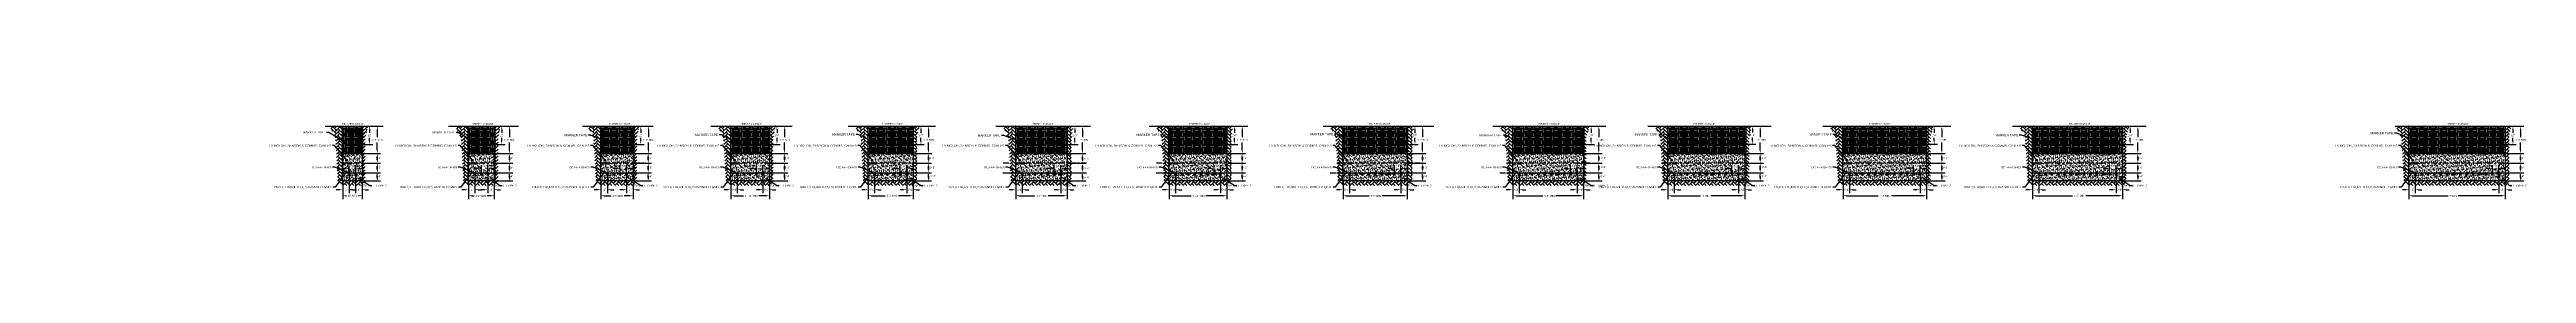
# Model space of a CAD drawing. Header units: feet. Extents: x -21 to 1000, y -35 to 71.
# Drawn here: x 795.2 to 931.1, y 42.9 to 47.2 of the extents above; entities that cross this region are included whole.
import ezdxf
from ezdxf import colors
from ezdxf.entities.mleader import LeaderData, LeaderLine
from ezdxf.math import Vec2, Vec3

# ---------------------------------------------------------------- set-up
doc = ezdxf.new("R2010")
doc.units = ezdxf.units.FT
doc.header["$MEASUREMENT"] = 0
doc.linetypes.add('CENTER', pattern=[2, 1.25, -0.25, 0.25, -0.25])
for name, color, linetype in [('E-CABL-HARN-CBHR', 2, 'Continuous'), ('E-CABL-INST', 1, 'INSTRUMENT_CABLE'), ('E-CABL-UG2', 142, 'GROUND_WIRE_G2'), ('E-FIN-GR', 4, 'Continuous'), ('E-MRKR-TREN', 6, 'Continuous'), ('E-TREN', 3, 'Continuous'), ('E-TREN-HATCH', 254, 'Continuous'), ('G-DIMS', 7, 'Continuous'), ('G-TEXT', 7, 'Continuous'), ('text', 1, 'Continuous')]:
    doc.layers.add(name, color=color, linetype=linetype)
doc.styles.add('NEI-A', font='arial.ttf')
doc.styles.get("Standard").update_dxf_attribs({"font": 'arial.ttf'})
doc.linetypes.add('GROUND_WIRE_G2', pattern='A,1,-0.2,["G2",Standard,S=0.1,R=0,X=-0.1,Y=-0.05],-0.2', length=1.4)
doc.linetypes.add('INSTRUMENT_CABLE', pattern='A,1,-0.2,["INST",Standard,S=0.1,R=0,X=-0.09,Y=-0.05],-0.3', length=1.5)
doc.dimstyles.new('Annotative - Arch', dxfattribs={"dimscale": 0, "dimtxt": 0.1, "dimasz": 0.18, "dimexe": 0.18, "dimexo": 0.0625, "dimgap": 0.09, "dimtad": 0, "dimtih": 1, "dimtoh": 1, "dimdec": 4, "dimlfac": 12, "dimzin": 0, "dimdsep": 46, "dimlunit": 4, "dimtxsty": 'NEI-A', "dimcen": 0.09, "dimadec": 1, "dimazin": 0, "dimtfac": 1, "dimtdec": 4, "dimtofl": 0, "dimtmove": 0, "dimatfit": 3, "dimfxl": 1, "dimtolj": 1, "dimtzin": 0, "dimarcsym": 0})

# ---------------------------------------------------------------- blocks, each defined once
blk = doc.blocks.new('*D133')
at = {"layer": 'Defpoints', "color": 0, "transparency": 16777216}
for p in [(929.96, 46.99), (930.38, 46.99), (929.11, 45.99)]:
    blk.add_point(p, dxfattribs=at)
at = {"layer": 'text', "color": 0, "lineweight": -2, "transparency": 16777216}
for p, q in [((930.02, 46.99), (930.56, 46.99)), ((930.38, 46.81), (930.38, 46.63)), ((930.38, 46.17), (930.38, 46.35)), ((929.17, 45.99), (930.56, 45.99))]:
    blk.add_line(p, q, dxfattribs=at)
at = {"layer": 'text', "color": 0, "transparency": 16777216}
for points in [[(930.35, 46.81), (930.41, 46.81), (930.38, 46.99)], [(930.35, 46.17), (930.41, 46.17), (930.38, 45.99)]]:
    blk.add_solid(points, dxfattribs=at)
at = {"layer": 'text', "color": 0, "transparency": 16777216, "insert": (930.38, 46.49), "char_height": 0.1, "attachment_point": 5, "style": 'NEI-A'}
blk.add_mtext('\\A1;12"', dxfattribs=at)
blk = doc.blocks.new('*D134')
at = {"layer": 'Defpoints', "color": 0, "transparency": 16777216}
for p in [(929.96, 46.99), (930.8, 46.99), (929.96, 45.49)]:
    blk.add_point(p, dxfattribs=at)
at = {"layer": 'text', "color": 0, "lineweight": -2, "transparency": 16777216}
for p, q in [((930.02, 46.99), (930.98, 46.99)), ((930.8, 46.81), (930.8, 46.38)), ((930.02, 45.49), (930.98, 45.49)), ((930.8, 45.67), (930.8, 46.1))]:
    blk.add_line(p, q, dxfattribs=at)
at = {"layer": 'text', "color": 0, "transparency": 16777216}
for points in [[(930.77, 46.81), (930.83, 46.81), (930.8, 46.99)], [(930.77, 45.67), (930.83, 45.67), (930.8, 45.49)]]:
    blk.add_solid(points, dxfattribs=at)
at = {"layer": 'text', "color": 0, "transparency": 16777216, "insert": (930.8, 46.24), "char_height": 0.1, "attachment_point": 5, "style": 'NEI-A'}
blk.add_mtext('\\A1;1\'-9" MIN', dxfattribs=at)
blk = doc.blocks.new('*D135')
at = {"layer": 'Defpoints', "color": 0, "transparency": 16777216}
for p in [(924.67, 43.99), (925.02, 44.39), (925.02, 43.51)]:
    blk.add_point(p, dxfattribs=at)
at = {"layer": 'text', "color": 0, "lineweight": -2, "transparency": 16777216}
for p, q in [((924.67, 43.93), (924.67, 43.33)), ((925.02, 44.33), (925.02, 43.33)), ((924.49, 43.51), (924.31, 43.51)), ((925.2, 43.51), (925.38, 43.51))]:
    blk.add_line(p, q, dxfattribs=at)
at = {"layer": 'text', "color": 0, "transparency": 16777216}
for points in [[(924.49, 43.54), (924.49, 43.48), (924.67, 43.51)], [(925.2, 43.54), (925.2, 43.48), (925.02, 43.51)]]:
    blk.add_solid(points, dxfattribs=at)
at = {"layer": 'text', "color": 0, "transparency": 16777216, "insert": (924.88, 43.51), "char_height": 0.1, "attachment_point": 5, "style": 'NEI-A'}
blk.add_mtext('\\A1;4"', dxfattribs=at)
blk = doc.blocks.new('*D136')
at = {"layer": 'Defpoints', "color": 0, "transparency": 16777216}
for p in [(929.96, 44.97), (929.96, 44.44), (930.79, 44.44)]:
    blk.add_point(p, dxfattribs=at)
at = {"layer": 'text', "color": 0, "lineweight": -2, "transparency": 16777216}
for p, q in [((930.02, 44.97), (930.97, 44.97)), ((930.02, 44.44), (930.97, 44.44)), ((930.79, 44.62), (930.79, 44.8)), ((930.79, 44.79), (930.79, 44.61))]:
    blk.add_line(p, q, dxfattribs=at)
at = {"layer": 'text', "color": 0, "transparency": 16777216}
for points in [[(930.76, 44.79), (930.82, 44.79), (930.79, 44.97)], [(930.76, 44.62), (930.82, 44.62), (930.79, 44.44)]]:
    blk.add_solid(points, dxfattribs=at)
at = {"layer": 'text', "color": 0, "transparency": 16777216, "insert": (930.94, 44.73), "char_height": 0.1, "attachment_point": 5, "style": 'NEI-A'}
blk.add_mtext('\\A1;6"', dxfattribs=at)
blk = doc.blocks.new('_Dot')
at = {"color": 0, "linetype": 'ByBlock', "lineweight": -2}
blk.add_line((-0.5, 0), (-1, 0), dxfattribs=at)
at = {"color": 0, "linetype": 'ByBlock', "const_width": 0.5}
blk.add_lwpolyline([(-0.25, 0, 1), (0.25, 0, 1)], format="xyb", close=True, dxfattribs=at)
blk = doc.blocks.new('*D137')
at = {"layer": 'Defpoints', "color": 0, "transparency": 16777216}
for p in [(929.6, 44.39), (929.96, 43.99), (929.96, 43.51)]:
    blk.add_point(p, dxfattribs=at)
at = {"layer": 'text', "color": 0, "lineweight": -2, "transparency": 16777216}
for p, q in [((929.6, 44.33), (929.6, 43.33)), ((929.96, 43.93), (929.96, 43.33)), ((929.42, 43.51), (929.24, 43.51)), ((930.14, 43.51), (930.32, 43.51))]:
    blk.add_line(p, q, dxfattribs=at)
at = {"layer": 'text', "color": 0, "transparency": 16777216}
for points in [[(929.42, 43.54), (929.42, 43.48), (929.6, 43.51)], [(930.14, 43.54), (930.14, 43.48), (929.96, 43.51)]]:
    blk.add_solid(points, dxfattribs=at)
at = {"layer": 'text', "color": 0, "transparency": 16777216, "insert": (929.8, 43.51), "char_height": 0.1, "attachment_point": 5, "style": 'NEI-A'}
blk.add_mtext('\\A1;4"', dxfattribs=at)
blk = doc.blocks.new('*D138')
at = {"layer": 'Defpoints', "color": 0, "transparency": 16777216}
for p in [(929.25, 44.39), (929.6, 44.68), (929.6, 44.39)]:
    blk.add_point(p, dxfattribs=at)
at = {"layer": 'text', "color": 0, "lineweight": -2, "transparency": 16777216}
for p, q in [((929.07, 44.68), (928.89, 44.68)), ((929.25, 44.46), (929.25, 44.86)), ((929.6, 44.46), (929.6, 44.86)), ((929.78, 44.68), (929.96, 44.68))]:
    blk.add_line(p, q, dxfattribs=at)
at = {"layer": 'text', "color": 0, "transparency": 16777216}
for points in [[(929.07, 44.71), (929.07, 44.65), (929.25, 44.68)], [(929.78, 44.71), (929.78, 44.65), (929.6, 44.68)]]:
    blk.add_solid(points, dxfattribs=at)
at = {"layer": 'text', "color": 0, "transparency": 16777216, "insert": (929.43, 44.81), "char_height": 0.1, "attachment_point": 5, "style": 'NEI-A'}
blk.add_mtext('\\A1;4.2"', dxfattribs=at)
blk = doc.blocks.new('*D139')
at = {"layer": 'Defpoints', "color": 0, "transparency": 16777216}
for p in [(929.96, 45.49), (929.96, 44.97), (930.79, 44.97)]:
    blk.add_point(p, dxfattribs=at)
at = {"layer": 'text', "color": 0, "lineweight": -2, "transparency": 16777216}
for p, q in [((930.02, 45.49), (930.97, 45.49)), ((930.02, 44.97), (930.97, 44.97)), ((930.79, 45.15), (930.79, 45.33)), ((930.79, 45.31), (930.79, 45.13))]:
    blk.add_line(p, q, dxfattribs=at)
at = {"layer": 'text', "color": 0, "transparency": 16777216}
for points in [[(930.76, 45.31), (930.82, 45.31), (930.79, 45.49)], [(930.76, 45.15), (930.82, 45.15), (930.79, 44.97)]]:
    blk.add_solid(points, dxfattribs=at)
at = {"layer": 'text', "color": 0, "transparency": 16777216, "insert": (930.93, 45.24), "char_height": 0.1, "attachment_point": 5, "style": 'NEI-A'}
blk.add_mtext('\\A1;6"', dxfattribs=at)
blk = doc.blocks.new('*D140')
at = {"layer": 'Defpoints', "color": 0, "transparency": 16777216}
for p in [(929.96, 44.44), (929.96, 43.99), (930.79, 43.99)]:
    blk.add_point(p, dxfattribs=at)
at = {"layer": 'text', "color": 0, "lineweight": -2, "transparency": 16777216}
for p, q in [((930.02, 44.44), (930.97, 44.44)), ((930.02, 43.99), (930.97, 43.99)), ((930.79, 44.17), (930.79, 44.35)), ((930.79, 44.26), (930.79, 44.08))]:
    blk.add_line(p, q, dxfattribs=at)
at = {"layer": 'text', "color": 0, "transparency": 16777216}
for points in [[(930.76, 44.26), (930.82, 44.26), (930.79, 44.44)], [(930.76, 44.17), (930.82, 44.17), (930.79, 43.99)]]:
    blk.add_solid(points, dxfattribs=at)
at = {"layer": 'text', "color": 0, "transparency": 16777216, "insert": (930.93, 44.24), "char_height": 0.1, "attachment_point": 5, "style": 'NEI-A'}
blk.add_mtext('\\A1;4"', dxfattribs=at)
blk = doc.blocks.new('*D141')
at = {"layer": 'Defpoints', "color": 0, "transparency": 16777216}
for p in [(924.67, 43.99), (929.96, 43.99), (929.96, 43.18)]:
    blk.add_point(p, dxfattribs=at)
at = {"layer": 'text', "color": 0, "lineweight": -2, "transparency": 16777216}
for p, q in [((924.67, 43.93), (924.67, 43)), ((929.96, 43.93), (929.96, 43)), ((924.85, 43.18), (926.82, 43.18)), ((929.78, 43.18), (927.38, 43.18))]:
    blk.add_line(p, q, dxfattribs=at)
at = {"layer": 'text', "color": 0, "transparency": 16777216}
for points in [[(924.85, 43.21), (924.85, 43.15), (924.67, 43.18)], [(929.78, 43.21), (929.78, 43.15), (929.96, 43.18)]]:
    blk.add_solid(points, dxfattribs=at)
at = {"layer": 'text', "color": 0, "transparency": 16777216, "insert": (927.1, 43.17), "char_height": 0.1, "attachment_point": 5, "style": 'NEI-A'}
blk.add_mtext("\\A1;5' MIN", dxfattribs=at)
blk = doc.blocks.new('*D142')
at = {"layer": 'Defpoints', "color": 0, "transparency": 16777216}
for p in [(908.96, 46.99), (909.37, 46.99), (908.19, 45.99)]:
    blk.add_point(p, dxfattribs=at)
at = {"layer": 'text', "color": 0, "lineweight": -2, "transparency": 16777216}
for p, q in [((909.02, 46.99), (909.55, 46.99)), ((909.37, 46.81), (909.37, 46.63)), ((909.37, 46.17), (909.37, 46.35)), ((908.26, 45.99), (909.55, 45.99))]:
    blk.add_line(p, q, dxfattribs=at)
at = {"layer": 'text', "color": 0, "transparency": 16777216}
for points in [[(909.34, 46.81), (909.4, 46.81), (909.37, 46.99)], [(909.34, 46.17), (909.4, 46.17), (909.37, 45.99)]]:
    blk.add_solid(points, dxfattribs=at)
at = {"layer": 'text', "color": 0, "transparency": 16777216, "insert": (909.37, 46.49), "char_height": 0.1, "attachment_point": 5, "style": 'NEI-A'}
blk.add_mtext("\\A1;1'-0''", dxfattribs=at)
blk = doc.blocks.new('*D143')
at = {"layer": 'Defpoints', "color": 0, "transparency": 16777216}
for p in [(908.95, 46.99), (909.79, 46.99), (908.95, 45.49)]:
    blk.add_point(p, dxfattribs=at)
at = {"layer": 'text', "color": 0, "lineweight": -2, "transparency": 16777216}
for p, q in [((909.01, 46.99), (909.97, 46.99)), ((909.79, 46.81), (909.79, 46.38)), ((909.01, 45.49), (909.97, 45.49)), ((909.79, 45.67), (909.79, 46.1))]:
    blk.add_line(p, q, dxfattribs=at)
at = {"layer": 'text', "color": 0, "transparency": 16777216}
for points in [[(909.76, 46.81), (909.82, 46.81), (909.79, 46.99)], [(909.76, 45.67), (909.82, 45.67), (909.79, 45.49)]]:
    blk.add_solid(points, dxfattribs=at)
at = {"layer": 'text', "color": 0, "transparency": 16777216, "insert": (909.79, 46.24), "char_height": 0.1, "attachment_point": 5, "style": 'NEI-A'}
blk.add_mtext('\\A1;1\'-9" MIN', dxfattribs=at)
blk = doc.blocks.new('*D127')
at = {"layer": 'Defpoints', "color": 0, "transparency": 16777216}
for p in [(904.01, 43.99), (904.36, 44.39), (904.36, 43.51)]:
    blk.add_point(p, dxfattribs=at)
at = {"layer": 'text', "color": 0, "lineweight": -2, "transparency": 16777216}
for p, q in [((904.01, 43.93), (904.01, 43.33)), ((904.36, 44.33), (904.36, 43.33)), ((903.83, 43.51), (903.65, 43.51)), ((904.54, 43.51), (904.72, 43.51))]:
    blk.add_line(p, q, dxfattribs=at)
at = {"layer": 'text', "color": 0, "transparency": 16777216}
for points in [[(903.83, 43.54), (903.83, 43.48), (904.01, 43.51)], [(904.54, 43.54), (904.54, 43.48), (904.36, 43.51)]]:
    blk.add_solid(points, dxfattribs=at)
at = {"layer": 'text', "color": 0, "transparency": 16777216, "insert": (904.22, 43.51), "char_height": 0.1, "attachment_point": 5, "style": 'NEI-A'}
blk.add_mtext('\\A1;0\'-4"', dxfattribs=at)
blk = doc.blocks.new('*D128')
at = {"layer": 'Defpoints', "color": 0, "transparency": 16777216}
for p in [(908.95, 44.97), (908.95, 44.44), (909.79, 44.44)]:
    blk.add_point(p, dxfattribs=at)
at = {"layer": 'text', "color": 0, "lineweight": -2, "transparency": 16777216}
for p, q in [((909.01, 44.97), (909.97, 44.97)), ((909.01, 44.44), (909.97, 44.44)), ((909.79, 44.62), (909.79, 44.8)), ((909.79, 44.79), (909.79, 44.61))]:
    blk.add_line(p, q, dxfattribs=at)
at = {"layer": 'text', "color": 0, "transparency": 16777216}
for points in [[(909.76, 44.79), (909.82, 44.79), (909.79, 44.97)], [(909.76, 44.62), (909.82, 44.62), (909.79, 44.44)]]:
    blk.add_solid(points, dxfattribs=at)
at = {"layer": 'text', "color": 0, "transparency": 16777216, "insert": (909.93, 44.73), "char_height": 0.1, "attachment_point": 5, "style": 'NEI-A'}
blk.add_mtext('\\A1;0\'-6"', dxfattribs=at)
blk = doc.blocks.new('*D129')
at = {"layer": 'Defpoints', "color": 0, "transparency": 16777216}
for p in [(908.6, 44.39), (908.95, 43.99), (908.95, 43.51)]:
    blk.add_point(p, dxfattribs=at)
at = {"layer": 'text', "color": 0, "lineweight": -2, "transparency": 16777216}
for p, q in [((908.6, 44.33), (908.6, 43.33)), ((908.95, 43.93), (908.95, 43.33)), ((908.42, 43.51), (908.24, 43.51)), ((909.13, 43.51), (909.31, 43.51))]:
    blk.add_line(p, q, dxfattribs=at)
at = {"layer": 'text', "color": 0, "transparency": 16777216}
for points in [[(908.42, 43.54), (908.42, 43.48), (908.6, 43.51)], [(909.13, 43.54), (909.13, 43.48), (908.95, 43.51)]]:
    blk.add_solid(points, dxfattribs=at)
at = {"layer": 'text', "color": 0, "transparency": 16777216, "insert": (908.79, 43.51), "char_height": 0.1, "attachment_point": 5, "style": 'NEI-A'}
blk.add_mtext('\\A1;0\'-4"', dxfattribs=at)
blk = doc.blocks.new('*D130')
at = {"layer": 'Defpoints', "color": 0, "transparency": 16777216}
for p in [(908.24, 44.39), (908.6, 44.68), (908.6, 44.39)]:
    blk.add_point(p, dxfattribs=at)
at = {"layer": 'text', "color": 0, "lineweight": -2, "transparency": 16777216}
for p, q in [((908.06, 44.68), (907.88, 44.68)), ((908.24, 44.46), (908.24, 44.86)), ((908.6, 44.46), (908.6, 44.86)), ((908.78, 44.68), (908.96, 44.68))]:
    blk.add_line(p, q, dxfattribs=at)
at = {"layer": 'text', "color": 0, "transparency": 16777216}
for points in [[(908.06, 44.71), (908.06, 44.65), (908.24, 44.68)], [(908.78, 44.71), (908.78, 44.65), (908.6, 44.68)]]:
    blk.add_solid(points, dxfattribs=at)
at = {"layer": 'text', "color": 0, "transparency": 16777216, "insert": (908.43, 44.81), "char_height": 0.1, "attachment_point": 5, "style": 'NEI-A'}
blk.add_mtext('\\A1;4.2"', dxfattribs=at)
blk = doc.blocks.new('*D131')
at = {"layer": 'Defpoints', "color": 0, "transparency": 16777216}
for p in [(908.95, 45.49), (908.95, 44.97), (909.79, 44.97)]:
    blk.add_point(p, dxfattribs=at)
at = {"layer": 'text', "color": 0, "lineweight": -2, "transparency": 16777216}
for p, q in [((909.01, 45.49), (909.97, 45.49)), ((909.01, 44.97), (909.97, 44.97)), ((909.79, 45.15), (909.79, 45.33)), ((909.79, 45.31), (909.79, 45.13))]:
    blk.add_line(p, q, dxfattribs=at)
at = {"layer": 'text', "color": 0, "transparency": 16777216}
for points in [[(909.76, 45.31), (909.82, 45.31), (909.79, 45.49)], [(909.76, 45.15), (909.82, 45.15), (909.79, 44.97)]]:
    blk.add_solid(points, dxfattribs=at)
at = {"layer": 'text', "color": 0, "transparency": 16777216, "insert": (909.93, 45.24), "char_height": 0.1, "attachment_point": 5, "style": 'NEI-A'}
blk.add_mtext('\\A1;0\'-6"', dxfattribs=at)
blk = doc.blocks.new('*D132')
at = {"layer": 'Defpoints', "color": 0, "transparency": 16777216}
for p in [(908.95, 44.44), (908.95, 43.99), (909.79, 43.99)]:
    blk.add_point(p, dxfattribs=at)
at = {"layer": 'text', "color": 0, "lineweight": -2, "transparency": 16777216}
for p, q in [((909.01, 44.44), (909.97, 44.44)), ((909.01, 43.99), (909.97, 43.99)), ((909.79, 44.17), (909.79, 44.35)), ((909.79, 44.26), (909.79, 44.08))]:
    blk.add_line(p, q, dxfattribs=at)
at = {"layer": 'text', "color": 0, "transparency": 16777216}
for points in [[(909.76, 44.26), (909.82, 44.26), (909.79, 44.44)], [(909.76, 44.17), (909.82, 44.17), (909.79, 43.99)]]:
    blk.add_solid(points, dxfattribs=at)
at = {"layer": 'text', "color": 0, "transparency": 16777216, "insert": (909.92, 44.24), "char_height": 0.1, "attachment_point": 5, "style": 'NEI-A'}
blk.add_mtext('\\A1;0\'-4"', dxfattribs=at)
blk = doc.blocks.new('*D118')
at = {"layer": 'Defpoints', "color": 0, "transparency": 16777216}
for p in [(904.01, 43.99), (908.95, 43.99), (908.95, 43.18)]:
    blk.add_point(p, dxfattribs=at)
at = {"layer": 'text', "color": 0, "lineweight": -2, "transparency": 16777216}
for p, q in [((904.01, 43.93), (904.01, 43)), ((908.95, 43.93), (908.95, 43)), ((904.19, 43.18), (906.2, 43.18)), ((908.77, 43.18), (906.93, 43.18))]:
    blk.add_line(p, q, dxfattribs=at)
at = {"layer": 'text', "color": 0, "transparency": 16777216}
for points in [[(904.19, 43.21), (904.19, 43.15), (904.01, 43.18)], [(908.77, 43.21), (908.77, 43.15), (908.95, 43.18)]]:
    blk.add_solid(points, dxfattribs=at)
at = {"layer": 'text', "color": 0, "transparency": 16777216, "insert": (906.57, 43.18), "char_height": 0.1, "attachment_point": 5, "style": 'NEI-A'}
blk.add_mtext('\\A1;4\' 8" MIN', dxfattribs=at)
blk = doc.blocks.new('*D119')
at = {"layer": 'Defpoints', "color": 0, "transparency": 16777216}
for p in [(898.2, 46.99), (898.61, 46.99), (897.43, 46)]:
    blk.add_point(p, dxfattribs=at)
at = {"layer": 'text', "color": 0, "lineweight": -2, "transparency": 16777216}
for p, q in [((898.26, 46.99), (898.79, 46.99)), ((898.61, 46.81), (898.61, 46.63)), ((898.61, 46.18), (898.61, 46.35)), ((897.49, 46), (898.79, 46))]:
    blk.add_line(p, q, dxfattribs=at)
at = {"layer": 'text', "color": 0, "transparency": 16777216}
for points in [[(898.58, 46.81), (898.64, 46.81), (898.61, 46.99)], [(898.58, 46.18), (898.64, 46.18), (898.61, 46)]]:
    blk.add_solid(points, dxfattribs=at)
at = {"layer": 'text', "color": 0, "transparency": 16777216, "insert": (898.61, 46.49), "char_height": 0.1, "attachment_point": 5, "style": 'NEI-A'}
blk.add_mtext("\\A1;1'-0''", dxfattribs=at)
blk = doc.blocks.new('*D120')
at = {"layer": 'Defpoints', "color": 0, "transparency": 16777216}
for p in [(898.19, 46.99), (899.03, 46.99), (898.19, 45.49)]:
    blk.add_point(p, dxfattribs=at)
at = {"layer": 'text', "color": 0, "lineweight": -2, "transparency": 16777216}
for p, q in [((898.25, 46.99), (899.21, 46.99)), ((899.03, 46.81), (899.03, 46.38)), ((898.25, 45.49), (899.21, 45.49)), ((899.03, 45.67), (899.03, 46.1))]:
    blk.add_line(p, q, dxfattribs=at)
at = {"layer": 'text', "color": 0, "transparency": 16777216}
for points in [[(899, 46.81), (899.06, 46.81), (899.03, 46.99)], [(899, 45.67), (899.06, 45.67), (899.03, 45.49)]]:
    blk.add_solid(points, dxfattribs=at)
at = {"layer": 'text', "color": 0, "transparency": 16777216, "insert": (899.03, 46.24), "char_height": 0.1, "attachment_point": 5, "style": 'NEI-A'}
blk.add_mtext('\\A1;1\'-9" MIN', dxfattribs=at)
blk = doc.blocks.new('*D121')
at = {"layer": 'Defpoints', "color": 0, "transparency": 16777216}
for p in [(893.61, 43.99), (893.96, 44.39), (893.96, 43.51)]:
    blk.add_point(p, dxfattribs=at)
at = {"layer": 'text', "color": 0, "lineweight": -2, "transparency": 16777216}
for p, q in [((893.61, 43.93), (893.61, 43.33)), ((893.96, 44.33), (893.96, 43.33)), ((893.43, 43.51), (893.25, 43.51)), ((894.14, 43.51), (894.32, 43.51))]:
    blk.add_line(p, q, dxfattribs=at)
at = {"layer": 'text', "color": 0, "transparency": 16777216}
for points in [[(893.43, 43.54), (893.43, 43.48), (893.61, 43.51)], [(894.14, 43.54), (894.14, 43.48), (893.96, 43.51)]]:
    blk.add_solid(points, dxfattribs=at)
at = {"layer": 'text', "color": 0, "transparency": 16777216, "insert": (893.81, 43.51), "char_height": 0.1, "attachment_point": 5, "style": 'NEI-A'}
blk.add_mtext('\\A1;0\'-4"', dxfattribs=at)
blk = doc.blocks.new('*D122')
at = {"layer": 'Defpoints', "color": 0, "transparency": 16777216}
for p in [(898.19, 44.97), (898.19, 44.44), (899.03, 44.44)]:
    blk.add_point(p, dxfattribs=at)
at = {"layer": 'text', "color": 0, "lineweight": -2, "transparency": 16777216}
for p, q in [((898.25, 44.97), (899.21, 44.97)), ((898.25, 44.44), (899.21, 44.44)), ((899.03, 44.62), (899.03, 44.8)), ((899.03, 44.79), (899.03, 44.61))]:
    blk.add_line(p, q, dxfattribs=at)
at = {"layer": 'text', "color": 0, "transparency": 16777216}
for points in [[(899, 44.79), (899.06, 44.79), (899.03, 44.97)], [(899, 44.62), (899.06, 44.62), (899.03, 44.44)]]:
    blk.add_solid(points, dxfattribs=at)
at = {"layer": 'text', "color": 0, "transparency": 16777216, "insert": (899.23, 44.73), "char_height": 0.1, "attachment_point": 5, "style": 'NEI-A'}
blk.add_mtext('\\A1;0\'-6"', dxfattribs=at)
blk = doc.blocks.new('*D123')
at = {"layer": 'Defpoints', "color": 0, "transparency": 16777216}
for p in [(897.84, 44.39), (898.19, 43.99), (898.19, 43.51)]:
    blk.add_point(p, dxfattribs=at)
at = {"layer": 'text', "color": 0, "lineweight": -2, "transparency": 16777216}
for p, q in [((897.84, 44.33), (897.84, 43.33)), ((898.19, 43.93), (898.19, 43.33)), ((897.66, 43.51), (897.48, 43.51)), ((898.37, 43.51), (898.55, 43.51))]:
    blk.add_line(p, q, dxfattribs=at)
at = {"layer": 'text', "color": 0, "transparency": 16777216}
for points in [[(897.66, 43.54), (897.66, 43.48), (897.84, 43.51)], [(898.37, 43.54), (898.37, 43.48), (898.19, 43.51)]]:
    blk.add_solid(points, dxfattribs=at)
at = {"layer": 'text', "color": 0, "transparency": 16777216, "insert": (898.03, 43.51), "char_height": 0.1, "attachment_point": 5, "style": 'NEI-A'}
blk.add_mtext('\\A1;0\'-4"', dxfattribs=at)
blk = doc.blocks.new('*D124')
at = {"layer": 'Defpoints', "color": 0, "transparency": 16777216}
for p in [(897.48, 44.39), (897.84, 44.68), (897.84, 44.39)]:
    blk.add_point(p, dxfattribs=at)
at = {"layer": 'text', "color": 0, "lineweight": -2, "transparency": 16777216}
for p, q in [((897.3, 44.68), (897.12, 44.68)), ((897.48, 44.46), (897.48, 44.86)), ((897.84, 44.46), (897.84, 44.86)), ((898.02, 44.68), (898.2, 44.68))]:
    blk.add_line(p, q, dxfattribs=at)
at = {"layer": 'text', "color": 0, "transparency": 16777216}
for points in [[(897.3, 44.71), (897.3, 44.65), (897.48, 44.68)], [(898.02, 44.71), (898.02, 44.65), (897.84, 44.68)]]:
    blk.add_solid(points, dxfattribs=at)
at = {"layer": 'text', "color": 0, "transparency": 16777216, "insert": (897.67, 44.81), "char_height": 0.1, "attachment_point": 5, "style": 'NEI-A'}
blk.add_mtext('\\A1;4.2"', dxfattribs=at)
blk = doc.blocks.new('*D125')
at = {"layer": 'Defpoints', "color": 0, "transparency": 16777216}
for p in [(898.19, 45.49), (898.19, 44.97), (899.03, 44.97)]:
    blk.add_point(p, dxfattribs=at)
at = {"layer": 'text', "color": 0, "lineweight": -2, "transparency": 16777216}
for p, q in [((898.25, 45.49), (899.21, 45.49)), ((898.25, 44.97), (899.21, 44.97)), ((899.03, 45.15), (899.03, 45.33)), ((899.03, 45.31), (899.03, 45.13))]:
    blk.add_line(p, q, dxfattribs=at)
at = {"layer": 'text', "color": 0, "transparency": 16777216}
for points in [[(899, 45.31), (899.06, 45.31), (899.03, 45.49)], [(899, 45.15), (899.06, 45.15), (899.03, 44.97)]]:
    blk.add_solid(points, dxfattribs=at)
at = {"layer": 'text', "color": 0, "transparency": 16777216, "insert": (899.24, 45.24), "char_height": 0.1, "attachment_point": 5, "style": 'NEI-A'}
blk.add_mtext('\\A1;0\'-6"', dxfattribs=at)
blk = doc.blocks.new('*D126')
at = {"layer": 'Defpoints', "color": 0, "transparency": 16777216}
for p in [(898.19, 44.44), (898.19, 43.99), (899.03, 43.99)]:
    blk.add_point(p, dxfattribs=at)
at = {"layer": 'text', "color": 0, "lineweight": -2, "transparency": 16777216}
for p, q in [((898.25, 44.44), (899.21, 44.44)), ((898.25, 43.99), (899.21, 43.99)), ((899.03, 44.17), (899.03, 44.35)), ((899.03, 44.26), (899.03, 44.08))]:
    blk.add_line(p, q, dxfattribs=at)
at = {"layer": 'text', "color": 0, "transparency": 16777216}
for points in [[(899, 44.26), (899.06, 44.26), (899.03, 44.44)], [(899, 44.17), (899.06, 44.17), (899.03, 43.99)]]:
    blk.add_solid(points, dxfattribs=at)
at = {"layer": 'text', "color": 0, "transparency": 16777216, "insert": (899.25, 44.24), "char_height": 0.1, "attachment_point": 5, "style": 'NEI-A'}
blk.add_mtext('\\A1;0\'-4"', dxfattribs=at)
blk = doc.blocks.new('*D181')
at = {"layer": 'Defpoints', "color": 0, "transparency": 16777216}
for p in [(893.61, 43.99), (898.19, 43.99), (898.19, 43.18)]:
    blk.add_point(p, dxfattribs=at)
at = {"layer": 'text', "color": 0, "lineweight": -2, "transparency": 16777216}
for p, q in [((893.61, 43.93), (893.61, 43)), ((898.19, 43.93), (898.19, 43)), ((893.79, 43.18), (895.53, 43.18)), ((898.01, 43.18), (896.26, 43.18))]:
    blk.add_line(p, q, dxfattribs=at)
at = {"layer": 'text', "color": 0, "transparency": 16777216}
for points in [[(893.79, 43.21), (893.79, 43.15), (893.61, 43.18)], [(898.01, 43.21), (898.01, 43.15), (898.19, 43.18)]]:
    blk.add_solid(points, dxfattribs=at)
at = {"layer": 'text', "color": 0, "transparency": 16777216, "insert": (895.9, 43.17), "char_height": 0.1, "attachment_point": 5, "style": 'NEI-A'}
blk.add_mtext('\\A1;4\' 4" MIN', dxfattribs=at)
blk = doc.blocks.new('*D182')
at = {"layer": 'Defpoints', "color": 0, "transparency": 16777216}
for p in [(888.23, 46.99), (888.64, 46.99), (887.58, 46.01)]:
    blk.add_point(p, dxfattribs=at)
at = {"layer": 'text', "color": 0, "lineweight": -2, "transparency": 16777216}
for p, q in [((888.29, 46.99), (888.82, 46.99)), ((888.64, 46.81), (888.64, 46.64)), ((888.64, 46.19), (888.64, 46.36)), ((887.64, 46.01), (888.82, 46.01))]:
    blk.add_line(p, q, dxfattribs=at)
at = {"layer": 'text', "color": 0, "transparency": 16777216}
for points in [[(888.61, 46.81), (888.67, 46.81), (888.64, 46.99)], [(888.61, 46.19), (888.67, 46.19), (888.64, 46.01)]]:
    blk.add_solid(points, dxfattribs=at)
at = {"layer": 'text', "color": 0, "transparency": 16777216, "insert": (888.64, 46.5), "char_height": 0.1, "attachment_point": 5, "style": 'NEI-A'}
blk.add_mtext('\\A1;1\'-0"', dxfattribs=at)
blk = doc.blocks.new('*D183')
at = {"layer": 'Defpoints', "color": 0, "transparency": 16777216}
for p in [(888.22, 46.99), (889.06, 46.99), (888.22, 45.49)]:
    blk.add_point(p, dxfattribs=at)
at = {"layer": 'text', "color": 0, "lineweight": -2, "transparency": 16777216}
for p, q in [((888.28, 46.99), (889.24, 46.99)), ((889.06, 46.81), (889.06, 46.38)), ((888.28, 45.49), (889.24, 45.49)), ((889.06, 45.67), (889.06, 46.1))]:
    blk.add_line(p, q, dxfattribs=at)
at = {"layer": 'text', "color": 0, "transparency": 16777216}
for points in [[(889.03, 46.81), (889.09, 46.81), (889.06, 46.99)], [(889.03, 45.67), (889.09, 45.67), (889.06, 45.49)]]:
    blk.add_solid(points, dxfattribs=at)
at = {"layer": 'text', "color": 0, "transparency": 16777216, "insert": (889.06, 46.24), "char_height": 0.1, "attachment_point": 5, "style": 'NEI-A'}
blk.add_mtext('\\A1;1\'-9" MIN', dxfattribs=at)
blk = doc.blocks.new('*D184')
at = {"layer": 'Defpoints', "color": 0, "transparency": 16777216}
for p in [(883.99, 43.99), (884.34, 44.39), (884.34, 43.51)]:
    blk.add_point(p, dxfattribs=at)
at = {"layer": 'text', "color": 0, "lineweight": -2, "transparency": 16777216}
for p, q in [((883.99, 43.93), (883.99, 43.33)), ((884.34, 44.33), (884.34, 43.33)), ((883.81, 43.51), (883.63, 43.51)), ((884.52, 43.51), (884.7, 43.51))]:
    blk.add_line(p, q, dxfattribs=at)
at = {"layer": 'text', "color": 0, "transparency": 16777216}
for points in [[(883.81, 43.54), (883.81, 43.48), (883.99, 43.51)], [(884.52, 43.54), (884.52, 43.48), (884.34, 43.51)]]:
    blk.add_solid(points, dxfattribs=at)
at = {"layer": 'text', "color": 0, "transparency": 16777216, "insert": (884.2, 43.51), "char_height": 0.1, "attachment_point": 5, "style": 'NEI-A'}
blk.add_mtext('\\A1;0\'-4"', dxfattribs=at)
blk = doc.blocks.new('*D185')
at = {"layer": 'Defpoints', "color": 0, "transparency": 16777216}
for p in [(888.22, 44.97), (888.22, 44.44), (889.06, 44.44)]:
    blk.add_point(p, dxfattribs=at)
at = {"layer": 'text', "color": 0, "lineweight": -2, "transparency": 16777216}
for p, q in [((888.28, 44.97), (889.24, 44.97)), ((888.28, 44.44), (889.24, 44.44)), ((889.06, 44.62), (889.06, 44.8)), ((889.06, 44.79), (889.06, 44.61))]:
    blk.add_line(p, q, dxfattribs=at)
at = {"layer": 'text', "color": 0, "transparency": 16777216}
for points in [[(889.03, 44.79), (889.09, 44.79), (889.06, 44.97)], [(889.03, 44.62), (889.09, 44.62), (889.06, 44.44)]]:
    blk.add_solid(points, dxfattribs=at)
at = {"layer": 'text', "color": 0, "transparency": 16777216, "insert": (889.31, 44.75), "char_height": 0.1, "attachment_point": 5, "style": 'NEI-A'}
blk.add_mtext('\\A1;0\'-6"', dxfattribs=at)
blk = doc.blocks.new('*D186')
at = {"layer": 'Defpoints', "color": 0, "transparency": 16777216}
for p in [(887.87, 44.39), (888.22, 43.99), (888.22, 43.51)]:
    blk.add_point(p, dxfattribs=at)
at = {"layer": 'text', "color": 0, "lineweight": -2, "transparency": 16777216}
for p, q in [((887.87, 44.33), (887.87, 43.33)), ((888.22, 43.93), (888.22, 43.33)), ((887.69, 43.51), (887.51, 43.51)), ((888.4, 43.51), (888.58, 43.51))]:
    blk.add_line(p, q, dxfattribs=at)
at = {"layer": 'text', "color": 0, "transparency": 16777216}
for points in [[(887.69, 43.54), (887.69, 43.48), (887.87, 43.51)], [(888.4, 43.54), (888.4, 43.48), (888.22, 43.51)]]:
    blk.add_solid(points, dxfattribs=at)
at = {"layer": 'text', "color": 0, "transparency": 16777216, "insert": (888.06, 43.51), "char_height": 0.1, "attachment_point": 5, "style": 'NEI-A'}
blk.add_mtext('\\A1;0\'-4"', dxfattribs=at)
blk = doc.blocks.new('*D187')
at = {"layer": 'Defpoints', "color": 0, "transparency": 16777216}
for p in [(887.51, 44.39), (887.87, 44.68), (887.87, 44.39)]:
    blk.add_point(p, dxfattribs=at)
at = {"layer": 'text', "color": 0, "lineweight": -2, "transparency": 16777216}
for p, q in [((887.33, 44.68), (887.15, 44.68)), ((887.51, 44.46), (887.51, 44.86)), ((887.87, 44.46), (887.87, 44.86)), ((888.05, 44.68), (888.23, 44.68))]:
    blk.add_line(p, q, dxfattribs=at)
at = {"layer": 'text', "color": 0, "transparency": 16777216}
for points in [[(887.33, 44.71), (887.33, 44.65), (887.51, 44.68)], [(888.05, 44.71), (888.05, 44.65), (887.87, 44.68)]]:
    blk.add_solid(points, dxfattribs=at)
at = {"layer": 'text', "color": 0, "transparency": 16777216, "insert": (887.7, 44.81), "char_height": 0.1, "attachment_point": 5, "style": 'NEI-A'}
blk.add_mtext('\\A1;4.2"', dxfattribs=at)
blk = doc.blocks.new('*D144')
at = {"layer": 'Defpoints', "color": 0, "transparency": 16777216}
for p in [(888.22, 45.49), (888.22, 44.97), (889.06, 44.97)]:
    blk.add_point(p, dxfattribs=at)
at = {"layer": 'text', "color": 0, "lineweight": -2, "transparency": 16777216}
for p, q in [((888.28, 45.49), (889.24, 45.49)), ((888.28, 44.97), (889.24, 44.97)), ((889.06, 45.15), (889.06, 45.33)), ((889.06, 45.31), (889.06, 45.13))]:
    blk.add_line(p, q, dxfattribs=at)
at = {"layer": 'text', "color": 0, "transparency": 16777216}
for points in [[(889.03, 45.31), (889.09, 45.31), (889.06, 45.49)], [(889.03, 45.15), (889.09, 45.15), (889.06, 44.97)]]:
    blk.add_solid(points, dxfattribs=at)
at = {"layer": 'text', "color": 0, "transparency": 16777216, "insert": (889.28, 45.24), "char_height": 0.1, "attachment_point": 5, "style": 'NEI-A'}
blk.add_mtext('\\A1;0\'-6"', dxfattribs=at)
blk = doc.blocks.new('*D145')
at = {"layer": 'Defpoints', "color": 0, "transparency": 16777216}
for p in [(888.22, 44.44), (888.22, 43.99), (889.06, 43.99)]:
    blk.add_point(p, dxfattribs=at)
at = {"layer": 'text', "color": 0, "lineweight": -2, "transparency": 16777216}
for p, q in [((888.28, 44.44), (889.24, 44.44)), ((888.28, 43.99), (889.24, 43.99)), ((889.06, 44.17), (889.06, 44.35)), ((889.06, 44.26), (889.06, 44.08))]:
    blk.add_line(p, q, dxfattribs=at)
at = {"layer": 'text', "color": 0, "transparency": 16777216}
for points in [[(889.03, 44.26), (889.09, 44.26), (889.06, 44.44)], [(889.03, 44.17), (889.09, 44.17), (889.06, 43.99)]]:
    blk.add_solid(points, dxfattribs=at)
at = {"layer": 'text', "color": 0, "transparency": 16777216, "insert": (889.29, 44.25), "char_height": 0.1, "attachment_point": 5, "style": 'NEI-A'}
blk.add_mtext('\\A1;0\'-4"', dxfattribs=at)
blk = doc.blocks.new('*D146')
at = {"layer": 'Defpoints', "color": 0, "transparency": 16777216}
for p in [(883.99, 43.99), (888.22, 43.99), (888.22, 43.18)]:
    blk.add_point(p, dxfattribs=at)
at = {"layer": 'text', "color": 0, "lineweight": -2, "transparency": 16777216}
for p, q in [((883.99, 43.93), (883.99, 43)), ((888.22, 43.93), (888.22, 43)), ((884.17, 43.18), (885.79, 43.18)), ((888.04, 43.18), (886.36, 43.18))]:
    blk.add_line(p, q, dxfattribs=at)
at = {"layer": 'text', "color": 0, "transparency": 16777216}
for points in [[(884.17, 43.21), (884.17, 43.15), (883.99, 43.18)], [(888.04, 43.21), (888.04, 43.15), (888.22, 43.18)]]:
    blk.add_solid(points, dxfattribs=at)
at = {"layer": 'text', "color": 0, "transparency": 16777216, "insert": (886.07, 43.17), "char_height": 0.1, "attachment_point": 5, "style": 'NEI-A'}
blk.add_mtext("\\A1;4' MIN", dxfattribs=at)
blk = doc.blocks.new('*D147')
at = {"layer": 'Defpoints', "color": 0, "transparency": 16777216}
for p in [(879.37, 46.99), (879.78, 46.99), (878.74, 45.99)]:
    blk.add_point(p, dxfattribs=at)
at = {"layer": 'text', "color": 0, "lineweight": -2, "transparency": 16777216}
for p, q in [((879.43, 46.99), (879.96, 46.99)), ((879.78, 46.81), (879.78, 46.63)), ((879.78, 46.17), (879.78, 46.35)), ((878.8, 45.99), (879.96, 45.99))]:
    blk.add_line(p, q, dxfattribs=at)
at = {"layer": 'text', "color": 0, "transparency": 16777216}
for points in [[(879.75, 46.81), (879.81, 46.81), (879.78, 46.99)], [(879.75, 46.17), (879.81, 46.17), (879.78, 45.99)]]:
    blk.add_solid(points, dxfattribs=at)
at = {"layer": 'text', "color": 0, "transparency": 16777216, "insert": (879.78, 46.49), "char_height": 0.1, "attachment_point": 5, "style": 'NEI-A'}
blk.add_mtext("\\A1;1'-0''", dxfattribs=at)
blk = doc.blocks.new('*D174')
at = {"layer": 'Defpoints', "color": 0, "transparency": 16777216}
for p in [(879.36, 46.99), (880.2, 46.99), (879.36, 45.49)]:
    blk.add_point(p, dxfattribs=at)
at = {"layer": 'text', "color": 0, "lineweight": -2, "transparency": 16777216}
for p, q in [((879.42, 46.99), (880.38, 46.99)), ((880.2, 46.81), (880.2, 46.38)), ((879.42, 45.49), (880.38, 45.49)), ((880.2, 45.67), (880.2, 46.1))]:
    blk.add_line(p, q, dxfattribs=at)
at = {"layer": 'text', "color": 0, "transparency": 16777216}
for points in [[(880.17, 46.81), (880.23, 46.81), (880.2, 46.99)], [(880.17, 45.67), (880.23, 45.67), (880.2, 45.49)]]:
    blk.add_solid(points, dxfattribs=at)
at = {"layer": 'text', "color": 0, "transparency": 16777216, "insert": (880.2, 46.24), "char_height": 0.1, "attachment_point": 5, "style": 'NEI-A'}
blk.add_mtext('\\A1;1\'-9" MIN', dxfattribs=at)
blk = doc.blocks.new('*D175')
at = {"layer": 'Defpoints', "color": 0, "transparency": 16777216}
for p in [(875.48, 43.99), (875.83, 44.39), (875.83, 43.51)]:
    blk.add_point(p, dxfattribs=at)
at = {"layer": 'text', "color": 0, "lineweight": -2, "transparency": 16777216}
for p, q in [((875.48, 43.93), (875.48, 43.33)), ((875.83, 44.33), (875.83, 43.33)), ((875.3, 43.51), (875.12, 43.51)), ((876.01, 43.51), (876.19, 43.51))]:
    blk.add_line(p, q, dxfattribs=at)
at = {"layer": 'text', "color": 0, "transparency": 16777216}
for points in [[(875.3, 43.54), (875.3, 43.48), (875.48, 43.51)], [(876.01, 43.54), (876.01, 43.48), (875.83, 43.51)]]:
    blk.add_solid(points, dxfattribs=at)
at = {"layer": 'text', "color": 0, "transparency": 16777216, "insert": (875.69, 43.51), "char_height": 0.1, "attachment_point": 5, "style": 'NEI-A'}
blk.add_mtext('\\A1;0\'4"', dxfattribs=at)
blk = doc.blocks.new('*D176')
at = {"layer": 'Defpoints', "color": 0, "transparency": 16777216}
for p in [(879.36, 44.97), (879.36, 44.44), (880.2, 44.44)]:
    blk.add_point(p, dxfattribs=at)
at = {"layer": 'text', "color": 0, "lineweight": -2, "transparency": 16777216}
for p, q in [((879.42, 44.97), (880.38, 44.97)), ((879.42, 44.44), (880.38, 44.44)), ((880.2, 44.62), (880.2, 44.8)), ((880.2, 44.79), (880.2, 44.61))]:
    blk.add_line(p, q, dxfattribs=at)
at = {"layer": 'text', "color": 0, "transparency": 16777216}
for points in [[(880.17, 44.79), (880.23, 44.79), (880.2, 44.97)], [(880.17, 44.62), (880.23, 44.62), (880.2, 44.44)]]:
    blk.add_solid(points, dxfattribs=at)
at = {"layer": 'text', "color": 0, "transparency": 16777216, "insert": (880.46, 44.75), "char_height": 0.1, "attachment_point": 5, "style": 'NEI-A'}
blk.add_mtext('\\A1;0\'-6"', dxfattribs=at)
blk = doc.blocks.new('*D177')
at = {"layer": 'Defpoints', "color": 0, "transparency": 16777216}
for p in [(879.01, 44.39), (879.36, 44.02), (879.36, 43.51)]:
    blk.add_point(p, dxfattribs=at)
at = {"layer": 'text', "color": 0, "lineweight": -2, "transparency": 16777216}
for p, q in [((879.01, 44.33), (879.01, 43.33)), ((879.36, 43.95), (879.36, 43.33)), ((878.83, 43.51), (878.65, 43.51)), ((879.54, 43.51), (879.72, 43.51))]:
    blk.add_line(p, q, dxfattribs=at)
at = {"layer": 'text', "color": 0, "transparency": 16777216}
for points in [[(878.83, 43.54), (878.83, 43.48), (879.01, 43.51)], [(879.54, 43.54), (879.54, 43.48), (879.36, 43.51)]]:
    blk.add_solid(points, dxfattribs=at)
at = {"layer": 'text', "color": 0, "transparency": 16777216, "insert": (879.2, 43.51), "char_height": 0.1, "attachment_point": 5, "style": 'NEI-A'}
blk.add_mtext('\\A1;0\'-4"', dxfattribs=at)
blk = doc.blocks.new('*D178')
at = {"layer": 'Defpoints', "color": 0, "transparency": 16777216}
for p in [(878.65, 44.39), (879.01, 44.68), (879.01, 44.39)]:
    blk.add_point(p, dxfattribs=at)
at = {"layer": 'text', "color": 0, "lineweight": -2, "transparency": 16777216}
for p, q in [((878.47, 44.68), (878.29, 44.68)), ((878.65, 44.46), (878.65, 44.86)), ((879.01, 44.46), (879.01, 44.86)), ((879.19, 44.68), (879.37, 44.68))]:
    blk.add_line(p, q, dxfattribs=at)
at = {"layer": 'text', "color": 0, "transparency": 16777216}
for points in [[(878.47, 44.71), (878.47, 44.65), (878.65, 44.68)], [(879.19, 44.71), (879.19, 44.65), (879.01, 44.68)]]:
    blk.add_solid(points, dxfattribs=at)
at = {"layer": 'text', "color": 0, "transparency": 16777216, "insert": (878.84, 44.81), "char_height": 0.1, "attachment_point": 5, "style": 'NEI-A'}
blk.add_mtext('\\A1;4.2"', dxfattribs=at)
blk = doc.blocks.new('*D179')
at = {"layer": 'Defpoints', "color": 0, "transparency": 16777216}
for p in [(879.36, 45.49), (879.36, 44.97), (880.2, 44.97)]:
    blk.add_point(p, dxfattribs=at)
at = {"layer": 'text', "color": 0, "lineweight": -2, "transparency": 16777216}
for p, q in [((879.42, 45.49), (880.38, 45.49)), ((879.42, 44.97), (880.38, 44.97)), ((880.2, 45.15), (880.2, 45.33)), ((880.2, 45.31), (880.2, 45.13))]:
    blk.add_line(p, q, dxfattribs=at)
at = {"layer": 'text', "color": 0, "transparency": 16777216}
for points in [[(880.17, 45.31), (880.23, 45.31), (880.2, 45.49)], [(880.17, 45.15), (880.23, 45.15), (880.2, 44.97)]]:
    blk.add_solid(points, dxfattribs=at)
at = {"layer": 'text', "color": 0, "transparency": 16777216, "insert": (880.46, 45.26), "char_height": 0.1, "attachment_point": 5, "style": 'NEI-A'}
blk.add_mtext('\\A1;0\'-6"', dxfattribs=at)
blk = doc.blocks.new('*D180')
at = {"layer": 'Defpoints', "color": 0, "transparency": 16777216}
for p in [(879.36, 44.44), (879.36, 43.99), (880.2, 43.99)]:
    blk.add_point(p, dxfattribs=at)
at = {"layer": 'text', "color": 0, "lineweight": -2, "transparency": 16777216}
for p, q in [((879.42, 44.44), (880.38, 44.44)), ((879.42, 43.99), (880.38, 43.99)), ((880.2, 44.17), (880.2, 44.35)), ((880.2, 44.26), (880.2, 44.08))]:
    blk.add_line(p, q, dxfattribs=at)
at = {"layer": 'text', "color": 0, "transparency": 16777216}
for points in [[(880.17, 44.26), (880.23, 44.26), (880.2, 44.44)], [(880.17, 44.17), (880.23, 44.17), (880.2, 43.99)]]:
    blk.add_solid(points, dxfattribs=at)
at = {"layer": 'text', "color": 0, "transparency": 16777216, "insert": (880.44, 44.24), "char_height": 0.1, "attachment_point": 5, "style": 'NEI-A'}
blk.add_mtext('\\A1;0\'-4"', dxfattribs=at)
blk = doc.blocks.new('*D148')
at = {"layer": 'Defpoints', "color": 0, "transparency": 16777216}
for p in [(875.48, 43.99), (879.36, 43.99), (879.36, 43.18)]:
    blk.add_point(p, dxfattribs=at)
at = {"layer": 'text', "color": 0, "lineweight": -2, "transparency": 16777216}
for p, q in [((875.48, 43.93), (875.48, 43)), ((879.36, 43.93), (879.36, 43)), ((875.66, 43.18), (877.12, 43.18)), ((879.18, 43.18), (877.85, 43.18))]:
    blk.add_line(p, q, dxfattribs=at)
at = {"layer": 'text', "color": 0, "transparency": 16777216}
for points in [[(875.66, 43.21), (875.66, 43.15), (875.48, 43.18)], [(879.18, 43.21), (879.18, 43.15), (879.36, 43.18)]]:
    blk.add_solid(points, dxfattribs=at)
at = {"layer": 'text', "color": 0, "transparency": 16777216, "insert": (877.48, 43.17), "char_height": 0.1, "attachment_point": 5, "style": 'NEI-A'}
blk.add_mtext('\\A1;3\' 8" MIN', dxfattribs=at)
blk = doc.blocks.new('*D149')
at = {"layer": 'Defpoints', "color": 0, "transparency": 16777216}
for p in [(869.69, 46.99), (870.11, 46.99), (868.96, 45.99)]:
    blk.add_point(p, dxfattribs=at)
at = {"layer": 'text', "color": 0, "lineweight": -2, "transparency": 16777216}
for p, q in [((869.76, 46.99), (870.29, 46.99)), ((870.11, 46.81), (870.11, 46.63)), ((870.11, 46.17), (870.11, 46.35)), ((869.03, 45.99), (870.29, 45.99))]:
    blk.add_line(p, q, dxfattribs=at)
at = {"layer": 'text', "color": 0, "transparency": 16777216}
for points in [[(870.08, 46.81), (870.14, 46.81), (870.11, 46.99)], [(870.08, 46.17), (870.14, 46.17), (870.11, 45.99)]]:
    blk.add_solid(points, dxfattribs=at)
at = {"layer": 'text', "color": 0, "transparency": 16777216, "insert": (870.11, 46.49), "char_height": 0.1, "attachment_point": 5, "style": 'NEI-A'}
blk.add_mtext('\\A1;1\'-0"', dxfattribs=at)
blk = doc.blocks.new('*D150')
at = {"layer": 'Defpoints', "color": 0, "transparency": 16777216}
for p in [(869.69, 46.99), (870.53, 46.99), (869.69, 45.49)]:
    blk.add_point(p, dxfattribs=at)
at = {"layer": 'text', "color": 0, "lineweight": -2, "transparency": 16777216}
for p, q in [((869.75, 46.99), (870.71, 46.99)), ((870.53, 46.81), (870.53, 46.38)), ((869.75, 45.49), (870.71, 45.49)), ((870.53, 45.67), (870.53, 46.1))]:
    blk.add_line(p, q, dxfattribs=at)
at = {"layer": 'text', "color": 0, "transparency": 16777216}
for points in [[(870.5, 46.81), (870.56, 46.81), (870.53, 46.99)], [(870.5, 45.67), (870.56, 45.67), (870.53, 45.49)]]:
    blk.add_solid(points, dxfattribs=at)
at = {"layer": 'text', "color": 0, "transparency": 16777216, "insert": (870.53, 46.24), "char_height": 0.1, "attachment_point": 5, "style": 'NEI-A'}
blk.add_mtext('\\A1;1\'-9" MIN', dxfattribs=at)
blk = doc.blocks.new('*D151')
at = {"layer": 'Defpoints', "color": 0, "transparency": 16777216}
for p in [(866.16, 43.99), (866.51, 44.39), (866.51, 43.51)]:
    blk.add_point(p, dxfattribs=at)
at = {"layer": 'text', "color": 0, "lineweight": -2, "transparency": 16777216}
for p, q in [((866.16, 43.93), (866.16, 43.33)), ((866.51, 44.33), (866.51, 43.33)), ((865.98, 43.51), (865.8, 43.51)), ((866.69, 43.51), (866.87, 43.51))]:
    blk.add_line(p, q, dxfattribs=at)
at = {"layer": 'text', "color": 0, "transparency": 16777216}
for points in [[(865.98, 43.54), (865.98, 43.48), (866.16, 43.51)], [(866.69, 43.54), (866.69, 43.48), (866.51, 43.51)]]:
    blk.add_solid(points, dxfattribs=at)
at = {"layer": 'text', "color": 0, "transparency": 16777216, "insert": (866.37, 43.51), "char_height": 0.1, "attachment_point": 5, "style": 'NEI-A'}
blk.add_mtext('\\A1;0\'-4"', dxfattribs=at)
blk = doc.blocks.new('*D152')
at = {"layer": 'Defpoints', "color": 0, "transparency": 16777216}
for p in [(869.69, 44.97), (869.69, 44.44), (870.53, 44.44)]:
    blk.add_point(p, dxfattribs=at)
at = {"layer": 'text', "color": 0, "lineweight": -2, "transparency": 16777216}
for p, q in [((869.75, 44.97), (870.71, 44.97)), ((869.75, 44.44), (870.71, 44.44)), ((870.53, 44.62), (870.53, 44.8)), ((870.53, 44.79), (870.53, 44.61))]:
    blk.add_line(p, q, dxfattribs=at)
at = {"layer": 'text', "color": 0, "transparency": 16777216}
for points in [[(870.5, 44.79), (870.56, 44.79), (870.53, 44.97)], [(870.5, 44.62), (870.56, 44.62), (870.53, 44.44)]]:
    blk.add_solid(points, dxfattribs=at)
at = {"layer": 'text', "color": 0, "transparency": 16777216, "insert": (870.67, 44.73), "char_height": 0.1, "attachment_point": 5, "style": 'NEI-A'}
blk.add_mtext('\\A1;0\'-6"', dxfattribs=at)
blk = doc.blocks.new('*D153')
at = {"layer": 'Defpoints', "color": 0, "transparency": 16777216}
for p in [(869.33, 44.39), (869.69, 43.99), (869.69, 43.51)]:
    blk.add_point(p, dxfattribs=at)
at = {"layer": 'text', "color": 0, "lineweight": -2, "transparency": 16777216}
for p, q in [((869.33, 44.33), (869.33, 43.33)), ((869.69, 43.93), (869.69, 43.33)), ((869.15, 43.51), (868.97, 43.51)), ((869.87, 43.51), (870.05, 43.51))]:
    blk.add_line(p, q, dxfattribs=at)
at = {"layer": 'text', "color": 0, "transparency": 16777216}
for points in [[(869.15, 43.54), (869.15, 43.48), (869.33, 43.51)], [(869.87, 43.54), (869.87, 43.48), (869.69, 43.51)]]:
    blk.add_solid(points, dxfattribs=at)
at = {"layer": 'text', "color": 0, "transparency": 16777216, "insert": (869.53, 43.51), "char_height": 0.1, "attachment_point": 5, "style": 'NEI-A'}
blk.add_mtext('\\A1;0\'-4"', dxfattribs=at)
blk = doc.blocks.new('*D154')
at = {"layer": 'Defpoints', "color": 0, "transparency": 16777216}
for p in [(868.98, 44.39), (869.33, 44.68), (869.33, 44.39)]:
    blk.add_point(p, dxfattribs=at)
at = {"layer": 'text', "color": 0, "lineweight": -2, "transparency": 16777216}
for p, q in [((868.8, 44.68), (868.62, 44.68)), ((868.98, 44.46), (868.98, 44.86)), ((869.33, 44.46), (869.33, 44.86)), ((869.51, 44.68), (869.69, 44.68))]:
    blk.add_line(p, q, dxfattribs=at)
at = {"layer": 'text', "color": 0, "transparency": 16777216}
for points in [[(868.8, 44.71), (868.8, 44.65), (868.98, 44.68)], [(869.51, 44.71), (869.51, 44.65), (869.33, 44.68)]]:
    blk.add_solid(points, dxfattribs=at)
at = {"layer": 'text', "color": 0, "transparency": 16777216, "insert": (869.17, 44.81), "char_height": 0.1, "attachment_point": 5, "style": 'NEI-A'}
blk.add_mtext('\\A1;4.2"', dxfattribs=at)
blk = doc.blocks.new('*D155')
at = {"layer": 'Defpoints', "color": 0, "transparency": 16777216}
for p in [(869.69, 45.49), (869.69, 44.97), (870.53, 44.97)]:
    blk.add_point(p, dxfattribs=at)
at = {"layer": 'text', "color": 0, "lineweight": -2, "transparency": 16777216}
for p, q in [((869.75, 45.49), (870.71, 45.49)), ((869.75, 44.97), (870.71, 44.97)), ((870.53, 45.15), (870.53, 45.33)), ((870.53, 45.31), (870.53, 45.13))]:
    blk.add_line(p, q, dxfattribs=at)
at = {"layer": 'text', "color": 0, "transparency": 16777216}
for points in [[(870.5, 45.31), (870.56, 45.31), (870.53, 45.49)], [(870.5, 45.15), (870.56, 45.15), (870.53, 44.97)]]:
    blk.add_solid(points, dxfattribs=at)
at = {"layer": 'text', "color": 0, "transparency": 16777216, "insert": (870.66, 45.24), "char_height": 0.1, "attachment_point": 5, "style": 'NEI-A'}
blk.add_mtext('\\A1;0\'-6"', dxfattribs=at)
blk = doc.blocks.new('*D156')
at = {"layer": 'Defpoints', "color": 0, "transparency": 16777216}
for p in [(869.69, 44.44), (869.69, 43.99), (870.53, 43.99)]:
    blk.add_point(p, dxfattribs=at)
at = {"layer": 'text', "color": 0, "lineweight": -2, "transparency": 16777216}
for p, q in [((869.75, 44.44), (870.71, 44.44)), ((869.75, 43.99), (870.71, 43.99)), ((870.53, 44.17), (870.53, 44.35)), ((870.53, 44.26), (870.53, 44.08))]:
    blk.add_line(p, q, dxfattribs=at)
at = {"layer": 'text', "color": 0, "transparency": 16777216}
for points in [[(870.5, 44.26), (870.56, 44.26), (870.53, 44.44)], [(870.5, 44.17), (870.56, 44.17), (870.53, 43.99)]]:
    blk.add_solid(points, dxfattribs=at)
at = {"layer": 'text', "color": 0, "transparency": 16777216, "insert": (870.66, 44.24), "char_height": 0.1, "attachment_point": 5, "style": 'NEI-A'}
blk.add_mtext('\\A1;0\'-4"', dxfattribs=at)
blk = doc.blocks.new('*D157')
at = {"layer": 'Defpoints', "color": 0, "transparency": 16777216}
for p in [(866.16, 43.99), (869.69, 43.99), (869.69, 43.18)]:
    blk.add_point(p, dxfattribs=at)
at = {"layer": 'text', "color": 0, "lineweight": -2, "transparency": 16777216}
for p, q in [((866.16, 43.93), (866.16, 43)), ((869.69, 43.93), (869.69, 43)), ((866.34, 43.18), (867.59, 43.18)), ((869.51, 43.18), (868.31, 43.18))]:
    blk.add_line(p, q, dxfattribs=at)
at = {"layer": 'text', "color": 0, "transparency": 16777216}
for points in [[(866.34, 43.21), (866.34, 43.15), (866.16, 43.18)], [(869.51, 43.21), (869.51, 43.15), (869.69, 43.18)]]:
    blk.add_solid(points, dxfattribs=at)
at = {"layer": 'text', "color": 0, "transparency": 16777216, "insert": (867.95, 43.17), "char_height": 0.1, "attachment_point": 5, "style": 'NEI-A'}
blk.add_mtext('\\A1;3\' 3" MIN', dxfattribs=at)
blk = doc.blocks.new('*D158')
at = {"layer": 'Defpoints', "color": 0, "transparency": 16777216}
for p in [(859.79, 46.99), (860.2, 46.99), (859.05, 45.99)]:
    blk.add_point(p, dxfattribs=at)
at = {"layer": 'text', "color": 0, "lineweight": -2, "transparency": 16777216}
for p, q in [((859.85, 46.99), (860.38, 46.99)), ((860.2, 46.81), (860.2, 46.63)), ((860.2, 46.17), (860.2, 46.35)), ((859.11, 45.99), (860.38, 45.99))]:
    blk.add_line(p, q, dxfattribs=at)
at = {"layer": 'text', "color": 0, "transparency": 16777216}
for points in [[(860.17, 46.81), (860.23, 46.81), (860.2, 46.99)], [(860.17, 46.17), (860.23, 46.17), (860.2, 45.99)]]:
    blk.add_solid(points, dxfattribs=at)
at = {"layer": 'text', "color": 0, "transparency": 16777216, "insert": (860.2, 46.49), "char_height": 0.1, "attachment_point": 5, "style": 'NEI-A'}
blk.add_mtext('\\A1;1\'-0"', dxfattribs=at)
blk = doc.blocks.new('*D159')
at = {"layer": 'Defpoints', "color": 0, "transparency": 16777216}
for p in [(859.78, 46.99), (860.63, 46.99), (859.78, 45.49)]:
    blk.add_point(p, dxfattribs=at)
at = {"layer": 'text', "color": 0, "lineweight": -2, "transparency": 16777216}
for p, q in [((859.85, 46.99), (860.81, 46.99)), ((860.63, 46.81), (860.63, 46.38)), ((859.85, 45.49), (860.81, 45.49)), ((860.63, 45.67), (860.63, 46.1))]:
    blk.add_line(p, q, dxfattribs=at)
at = {"layer": 'text', "color": 0, "transparency": 16777216}
for points in [[(860.6, 46.81), (860.66, 46.81), (860.63, 46.99)], [(860.6, 45.67), (860.66, 45.67), (860.63, 45.49)]]:
    blk.add_solid(points, dxfattribs=at)
at = {"layer": 'text', "color": 0, "transparency": 16777216, "insert": (860.63, 46.24), "char_height": 0.1, "attachment_point": 5, "style": 'NEI-A'}
blk.add_mtext('\\A1;1\'-9" MIN', dxfattribs=at)
blk = doc.blocks.new('*D160')
at = {"layer": 'Defpoints', "color": 0, "transparency": 16777216}
for p in [(856.61, 43.99), (856.96, 44.39), (856.96, 43.51)]:
    blk.add_point(p, dxfattribs=at)
at = {"layer": 'text', "color": 0, "lineweight": -2, "transparency": 16777216}
for p, q in [((856.61, 43.93), (856.61, 43.33)), ((856.96, 44.33), (856.96, 43.33)), ((856.43, 43.51), (856.25, 43.51)), ((857.14, 43.51), (857.32, 43.51))]:
    blk.add_line(p, q, dxfattribs=at)
at = {"layer": 'text', "color": 0, "transparency": 16777216}
for points in [[(856.43, 43.54), (856.43, 43.48), (856.61, 43.51)], [(857.14, 43.54), (857.14, 43.48), (856.96, 43.51)]]:
    blk.add_solid(points, dxfattribs=at)
at = {"layer": 'text', "color": 0, "transparency": 16777216, "insert": (856.82, 43.51), "char_height": 0.1, "attachment_point": 5, "style": 'NEI-A'}
blk.add_mtext('\\A1;0\'-4"', dxfattribs=at)
blk = doc.blocks.new('*D161')
at = {"layer": 'Defpoints', "color": 0, "transparency": 16777216}
for p in [(859.78, 44.97), (859.78, 44.44), (860.62, 44.44)]:
    blk.add_point(p, dxfattribs=at)
at = {"layer": 'text', "color": 0, "lineweight": -2, "transparency": 16777216}
for p, q in [((859.85, 44.97), (860.8, 44.97)), ((859.85, 44.44), (860.8, 44.44)), ((860.62, 44.62), (860.62, 44.8)), ((860.62, 44.79), (860.62, 44.61))]:
    blk.add_line(p, q, dxfattribs=at)
at = {"layer": 'text', "color": 0, "transparency": 16777216}
for points in [[(860.59, 44.79), (860.65, 44.79), (860.62, 44.97)], [(860.59, 44.62), (860.65, 44.62), (860.62, 44.44)]]:
    blk.add_solid(points, dxfattribs=at)
at = {"layer": 'text', "color": 0, "transparency": 16777216, "insert": (860.77, 44.73), "char_height": 0.1, "attachment_point": 5, "style": 'NEI-A'}
blk.add_mtext('\\A1;0\'-6"', dxfattribs=at)
blk = doc.blocks.new('*D162')
at = {"layer": 'Defpoints', "color": 0, "transparency": 16777216}
for p in [(859.43, 44.39), (859.78, 43.99), (859.78, 43.51)]:
    blk.add_point(p, dxfattribs=at)
at = {"layer": 'text', "color": 0, "lineweight": -2, "transparency": 16777216}
for p, q in [((859.43, 44.33), (859.43, 43.33)), ((859.78, 43.93), (859.78, 43.33)), ((859.25, 43.51), (859.07, 43.51)), ((859.96, 43.51), (860.14, 43.51))]:
    blk.add_line(p, q, dxfattribs=at)
at = {"layer": 'text', "color": 0, "transparency": 16777216}
for points in [[(859.25, 43.54), (859.25, 43.48), (859.43, 43.51)], [(859.96, 43.54), (859.96, 43.48), (859.78, 43.51)]]:
    blk.add_solid(points, dxfattribs=at)
at = {"layer": 'text', "color": 0, "transparency": 16777216, "insert": (859.63, 43.51), "char_height": 0.1, "attachment_point": 5, "style": 'NEI-A'}
blk.add_mtext('\\A1;0\'-4"', dxfattribs=at)
blk = doc.blocks.new('*D163')
at = {"layer": 'Defpoints', "color": 0, "transparency": 16777216}
for p in [(859.08, 44.39), (859.43, 44.68), (859.43, 44.39)]:
    blk.add_point(p, dxfattribs=at)
at = {"layer": 'text', "color": 0, "lineweight": -2, "transparency": 16777216}
for p, q in [((858.9, 44.68), (858.72, 44.68)), ((859.08, 44.46), (859.08, 44.86)), ((859.43, 44.46), (859.43, 44.86)), ((859.61, 44.68), (859.79, 44.68))]:
    blk.add_line(p, q, dxfattribs=at)
at = {"layer": 'text', "color": 0, "transparency": 16777216}
for points in [[(858.9, 44.71), (858.9, 44.65), (859.08, 44.68)], [(859.61, 44.71), (859.61, 44.65), (859.43, 44.68)]]:
    blk.add_solid(points, dxfattribs=at)
at = {"layer": 'text', "color": 0, "transparency": 16777216, "insert": (859.26, 44.81), "char_height": 0.1, "attachment_point": 5, "style": 'NEI-A'}
blk.add_mtext('\\A1;4.2"', dxfattribs=at)
blk = doc.blocks.new('*D164')
at = {"layer": 'Defpoints', "color": 0, "transparency": 16777216}
for p in [(859.78, 45.49), (859.78, 44.97), (860.62, 44.97)]:
    blk.add_point(p, dxfattribs=at)
at = {"layer": 'text', "color": 0, "lineweight": -2, "transparency": 16777216}
for p, q in [((859.85, 45.49), (860.8, 45.49)), ((859.85, 44.97), (860.8, 44.97)), ((860.62, 45.15), (860.62, 45.33)), ((860.62, 45.31), (860.62, 45.13))]:
    blk.add_line(p, q, dxfattribs=at)
at = {"layer": 'text', "color": 0, "transparency": 16777216}
for points in [[(860.59, 45.31), (860.65, 45.31), (860.62, 45.49)], [(860.59, 45.15), (860.65, 45.15), (860.62, 44.97)]]:
    blk.add_solid(points, dxfattribs=at)
at = {"layer": 'text', "color": 0, "transparency": 16777216, "insert": (860.76, 45.24), "char_height": 0.1, "attachment_point": 5, "style": 'NEI-A'}
blk.add_mtext('\\A1;0\'-6"', dxfattribs=at)
blk = doc.blocks.new('*D165')
at = {"layer": 'Defpoints', "color": 0, "transparency": 16777216}
for p in [(859.78, 44.44), (859.78, 43.99), (860.62, 43.99)]:
    blk.add_point(p, dxfattribs=at)
at = {"layer": 'text', "color": 0, "lineweight": -2, "transparency": 16777216}
for p, q in [((859.85, 44.44), (860.8, 44.44)), ((859.85, 43.99), (860.8, 43.99)), ((860.62, 44.17), (860.62, 44.35)), ((860.62, 44.26), (860.62, 44.08))]:
    blk.add_line(p, q, dxfattribs=at)
at = {"layer": 'text', "color": 0, "transparency": 16777216}
for points in [[(860.59, 44.26), (860.65, 44.26), (860.62, 44.44)], [(860.59, 44.17), (860.65, 44.17), (860.62, 43.99)]]:
    blk.add_solid(points, dxfattribs=at)
at = {"layer": 'text', "color": 0, "transparency": 16777216, "insert": (860.75, 44.24), "char_height": 0.1, "attachment_point": 5, "style": 'NEI-A'}
blk.add_mtext('\\A1;0\'-4"', dxfattribs=at)
blk = doc.blocks.new('*D166')
at = {"layer": 'Defpoints', "color": 0, "transparency": 16777216}
for p in [(856.61, 43.99), (859.78, 43.99), (859.78, 43.18)]:
    blk.add_point(p, dxfattribs=at)
at = {"layer": 'text', "color": 0, "lineweight": -2, "transparency": 16777216}
for p, q in [((856.61, 43.93), (856.61, 43)), ((859.78, 43.93), (859.78, 43)), ((856.79, 43.18), (857.83, 43.18)), ((859.6, 43.18), (858.63, 43.18))]:
    blk.add_line(p, q, dxfattribs=at)
at = {"layer": 'text', "color": 0, "transparency": 16777216}
for points in [[(856.79, 43.21), (856.79, 43.15), (856.61, 43.18)], [(859.6, 43.21), (859.6, 43.15), (859.78, 43.18)]]:
    blk.add_solid(points, dxfattribs=at)
at = {"layer": 'text', "color": 0, "transparency": 16777216, "insert": (858.23, 43.17), "char_height": 0.1, "attachment_point": 5, "style": 'NEI-A'}
blk.add_mtext('\\A1;2\' 11" MIN', dxfattribs=at)
blk = doc.blocks.new('*D167')
at = {"layer": 'Defpoints', "color": 0, "transparency": 16777216}
for p in [(851.03, 46.99), (851.44, 46.99), (850.48, 45.99)]:
    blk.add_point(p, dxfattribs=at)
at = {"layer": 'text', "color": 0, "lineweight": -2, "transparency": 16777216}
for p, q in [((851.09, 46.99), (851.62, 46.99)), ((851.44, 46.81), (851.44, 46.63)), ((851.44, 46.17), (851.44, 46.35)), ((850.54, 45.99), (851.62, 45.99))]:
    blk.add_line(p, q, dxfattribs=at)
at = {"layer": 'text', "color": 0, "transparency": 16777216}
for points in [[(851.41, 46.81), (851.47, 46.81), (851.44, 46.99)], [(851.41, 46.17), (851.47, 46.17), (851.44, 45.99)]]:
    blk.add_solid(points, dxfattribs=at)
at = {"layer": 'text', "color": 0, "transparency": 16777216, "insert": (851.44, 46.49), "char_height": 0.1, "attachment_point": 5, "style": 'NEI-A'}
blk.add_mtext('\\A1;1\'-0"', dxfattribs=at)
blk = doc.blocks.new('*D168')
at = {"layer": 'Defpoints', "color": 0, "transparency": 16777216}
for p in [(851.02, 46.99), (851.86, 46.99), (851.02, 45.49)]:
    blk.add_point(p, dxfattribs=at)
at = {"layer": 'text', "color": 0, "lineweight": -2, "transparency": 16777216}
for p, q in [((851.08, 46.99), (852.04, 46.99)), ((851.86, 46.81), (851.86, 46.38)), ((851.08, 45.49), (852.04, 45.49)), ((851.86, 45.67), (851.86, 46.1))]:
    blk.add_line(p, q, dxfattribs=at)
at = {"layer": 'text', "color": 0, "transparency": 16777216}
for points in [[(851.83, 46.81), (851.89, 46.81), (851.86, 46.99)], [(851.83, 45.67), (851.89, 45.67), (851.86, 45.49)]]:
    blk.add_solid(points, dxfattribs=at)
at = {"layer": 'text', "color": 0, "transparency": 16777216, "insert": (851.86, 46.24), "char_height": 0.1, "attachment_point": 5, "style": 'NEI-A'}
blk.add_mtext('\\A1;1\'-9" MIN', dxfattribs=at)
blk = doc.blocks.new('*D169')
at = {"layer": 'Defpoints', "color": 0, "transparency": 16777216}
for p in [(848.2, 43.99), (848.55, 44.39), (848.55, 43.51)]:
    blk.add_point(p, dxfattribs=at)
at = {"layer": 'text', "color": 0, "lineweight": -2, "transparency": 16777216}
for p, q in [((848.2, 43.93), (848.2, 43.33)), ((848.55, 44.33), (848.55, 43.33)), ((848.02, 43.51), (847.84, 43.51)), ((848.73, 43.51), (848.91, 43.51))]:
    blk.add_line(p, q, dxfattribs=at)
at = {"layer": 'text', "color": 0, "transparency": 16777216}
for points in [[(848.02, 43.54), (848.02, 43.48), (848.2, 43.51)], [(848.73, 43.54), (848.73, 43.48), (848.55, 43.51)]]:
    blk.add_solid(points, dxfattribs=at)
at = {"layer": 'text', "color": 0, "transparency": 16777216, "insert": (848.41, 43.51), "char_height": 0.1, "attachment_point": 5, "style": 'NEI-A'}
blk.add_mtext('\\A1;0\'-4"', dxfattribs=at)
blk = doc.blocks.new('*D170')
at = {"layer": 'Defpoints', "color": 0, "transparency": 16777216}
for p in [(851.02, 44.97), (851.02, 44.44), (851.86, 44.44)]:
    blk.add_point(p, dxfattribs=at)
at = {"layer": 'text', "color": 0, "lineweight": -2, "transparency": 16777216}
for p, q in [((851.08, 44.97), (852.04, 44.97)), ((851.08, 44.44), (852.04, 44.44)), ((851.86, 44.62), (851.86, 44.8)), ((851.86, 44.79), (851.86, 44.61))]:
    blk.add_line(p, q, dxfattribs=at)
at = {"layer": 'text', "color": 0, "transparency": 16777216}
for points in [[(851.83, 44.79), (851.89, 44.79), (851.86, 44.97)], [(851.83, 44.62), (851.89, 44.62), (851.86, 44.44)]]:
    blk.add_solid(points, dxfattribs=at)
at = {"layer": 'text', "color": 0, "transparency": 16777216, "insert": (852.12, 44.69), "char_height": 0.1, "attachment_point": 5, "style": 'NEI-A'}
blk.add_mtext('\\A1;0\'-6"', dxfattribs=at)
blk = doc.blocks.new('*D171')
at = {"layer": 'Defpoints', "color": 0, "transparency": 16777216}
for p in [(850.67, 44.39), (851.02, 43.99), (851.02, 43.51)]:
    blk.add_point(p, dxfattribs=at)
at = {"layer": 'text', "color": 0, "lineweight": -2, "transparency": 16777216}
for p, q in [((850.67, 44.33), (850.67, 43.33)), ((851.02, 43.93), (851.02, 43.33)), ((850.49, 43.51), (850.31, 43.51)), ((851.2, 43.51), (851.38, 43.51))]:
    blk.add_line(p, q, dxfattribs=at)
at = {"layer": 'text', "color": 0, "transparency": 16777216}
for points in [[(850.49, 43.54), (850.49, 43.48), (850.67, 43.51)], [(851.2, 43.54), (851.2, 43.48), (851.02, 43.51)]]:
    blk.add_solid(points, dxfattribs=at)
at = {"layer": 'text', "color": 0, "transparency": 16777216, "insert": (850.86, 43.51), "char_height": 0.1, "attachment_point": 5, "style": 'NEI-A'}
blk.add_mtext('\\A1;0\'-4"', dxfattribs=at)
blk = doc.blocks.new('*D172')
at = {"layer": 'Defpoints', "color": 0, "transparency": 16777216}
for p in [(850.31, 44.39), (850.67, 44.68), (850.67, 44.39)]:
    blk.add_point(p, dxfattribs=at)
at = {"layer": 'text', "color": 0, "lineweight": -2, "transparency": 16777216}
for p, q in [((850.13, 44.68), (849.95, 44.68)), ((850.31, 44.46), (850.31, 44.86)), ((850.67, 44.46), (850.67, 44.86)), ((850.85, 44.68), (851.03, 44.68))]:
    blk.add_line(p, q, dxfattribs=at)
at = {"layer": 'text', "color": 0, "transparency": 16777216}
for points in [[(850.13, 44.71), (850.13, 44.65), (850.31, 44.68)], [(850.85, 44.71), (850.85, 44.65), (850.67, 44.68)]]:
    blk.add_solid(points, dxfattribs=at)
at = {"layer": 'text', "color": 0, "transparency": 16777216, "insert": (850.5, 44.81), "char_height": 0.1, "attachment_point": 5, "style": 'NEI-A'}
blk.add_mtext('\\A1;4.2"', dxfattribs=at)
blk = doc.blocks.new('*D173')
at = {"layer": 'Defpoints', "color": 0, "transparency": 16777216}
for p in [(851.02, 45.49), (851.02, 44.97), (851.86, 44.97)]:
    blk.add_point(p, dxfattribs=at)
at = {"layer": 'text', "color": 0, "lineweight": -2, "transparency": 16777216}
for p, q in [((851.08, 45.49), (852.04, 45.49)), ((851.08, 44.97), (852.04, 44.97)), ((851.86, 45.15), (851.86, 45.33)), ((851.86, 45.31), (851.86, 45.13))]:
    blk.add_line(p, q, dxfattribs=at)
at = {"layer": 'text', "color": 0, "transparency": 16777216}
for points in [[(851.83, 45.31), (851.89, 45.31), (851.86, 45.49)], [(851.83, 45.15), (851.89, 45.15), (851.86, 44.97)]]:
    blk.add_solid(points, dxfattribs=at)
at = {"layer": 'text', "color": 0, "transparency": 16777216, "insert": (852.09, 45.2), "char_height": 0.1, "attachment_point": 5, "style": 'NEI-A'}
blk.add_mtext('\\A1;0\'-6"', dxfattribs=at)
blk = doc.blocks.new('*D80')
at = {"layer": 'Defpoints', "color": 0, "transparency": 16777216}
for p in [(851.02, 44.44), (851.02, 43.99), (851.86, 43.99)]:
    blk.add_point(p, dxfattribs=at)
at = {"layer": 'text', "color": 0, "lineweight": -2, "transparency": 16777216}
for p, q in [((851.08, 44.44), (852.04, 44.44)), ((851.08, 43.99), (852.04, 43.99)), ((851.86, 44.17), (851.86, 44.35)), ((851.86, 44.26), (851.86, 44.08))]:
    blk.add_line(p, q, dxfattribs=at)
at = {"layer": 'text', "color": 0, "transparency": 16777216}
for points in [[(851.83, 44.26), (851.89, 44.26), (851.86, 44.44)], [(851.83, 44.17), (851.89, 44.17), (851.86, 43.99)]]:
    blk.add_solid(points, dxfattribs=at)
at = {"layer": 'text', "color": 0, "transparency": 16777216, "insert": (852.1, 44.18), "char_height": 0.1, "attachment_point": 5, "style": 'NEI-A'}
blk.add_mtext('\\A1;0\'-4"', dxfattribs=at)
blk = doc.blocks.new('*D81')
at = {"layer": 'Defpoints', "color": 0, "transparency": 16777216}
for p in [(848.2, 43.99), (851.02, 43.99), (851.02, 43.18)]:
    blk.add_point(p, dxfattribs=at)
at = {"layer": 'text', "color": 0, "lineweight": -2, "transparency": 16777216}
for p, q in [((848.2, 43.93), (848.2, 43)), ((851.02, 43.93), (851.02, 43)), ((848.38, 43.18), (849.25, 43.18)), ((850.84, 43.18), (849.98, 43.18))]:
    blk.add_line(p, q, dxfattribs=at)
at = {"layer": 'text', "color": 0, "transparency": 16777216}
for points in [[(848.38, 43.21), (848.38, 43.15), (848.2, 43.18)], [(850.84, 43.21), (850.84, 43.15), (851.02, 43.18)]]:
    blk.add_solid(points, dxfattribs=at)
at = {"layer": 'text', "color": 0, "transparency": 16777216, "insert": (849.61, 43.17), "char_height": 0.1, "attachment_point": 5, "style": 'NEI-A'}
blk.add_mtext('\\A1;2\' 7" MIN', dxfattribs=at)
blk = doc.blocks.new('*D82')
at = {"layer": 'Defpoints', "color": 0, "transparency": 16777216}
for p in [(842.57, 46.99), (842.99, 46.99), (842.15, 45.99)]:
    blk.add_point(p, dxfattribs=at)
at = {"layer": 'text', "color": 0, "lineweight": -2, "transparency": 16777216}
for p, q in [((842.63, 46.99), (843.17, 46.99)), ((842.99, 46.81), (842.99, 46.63)), ((842.99, 46.17), (842.99, 46.35)), ((842.21, 45.99), (843.17, 45.99))]:
    blk.add_line(p, q, dxfattribs=at)
at = {"layer": 'text', "color": 0, "transparency": 16777216}
for points in [[(842.96, 46.81), (843.02, 46.81), (842.99, 46.99)], [(842.96, 46.17), (843.02, 46.17), (842.99, 45.99)]]:
    blk.add_solid(points, dxfattribs=at)
at = {"layer": 'text', "color": 0, "transparency": 16777216, "insert": (842.99, 46.49), "char_height": 0.1, "attachment_point": 5, "style": 'NEI-A'}
blk.add_mtext('\\A1;1\'-0"', dxfattribs=at)
blk = doc.blocks.new('*D83')
at = {"layer": 'Defpoints', "color": 0, "transparency": 16777216}
for p in [(842.56, 46.99), (843.41, 46.99), (842.56, 45.49)]:
    blk.add_point(p, dxfattribs=at)
at = {"layer": 'text', "color": 0, "lineweight": -2, "transparency": 16777216}
for p, q in [((842.63, 46.99), (843.59, 46.99)), ((843.41, 46.81), (843.41, 46.38)), ((842.63, 45.49), (843.59, 45.49)), ((843.41, 45.67), (843.41, 46.1))]:
    blk.add_line(p, q, dxfattribs=at)
at = {"layer": 'text', "color": 0, "transparency": 16777216}
for points in [[(843.38, 46.81), (843.44, 46.81), (843.41, 46.99)], [(843.38, 45.67), (843.44, 45.67), (843.41, 45.49)]]:
    blk.add_solid(points, dxfattribs=at)
at = {"layer": 'text', "color": 0, "transparency": 16777216, "insert": (843.41, 46.24), "char_height": 0.1, "attachment_point": 5, "style": 'NEI-A'}
blk.add_mtext('\\A1;1\'-9" MIN', dxfattribs=at)
blk = doc.blocks.new('*D84')
at = {"layer": 'Defpoints', "color": 0, "transparency": 16777216}
for p in [(840.1, 43.99), (840.45, 44.39), (840.45, 43.51)]:
    blk.add_point(p, dxfattribs=at)
at = {"layer": 'text', "color": 0, "lineweight": -2, "transparency": 16777216}
for p, q in [((840.1, 43.93), (840.1, 43.33)), ((840.45, 44.33), (840.45, 43.33)), ((839.92, 43.51), (839.74, 43.51)), ((840.63, 43.51), (840.81, 43.51))]:
    blk.add_line(p, q, dxfattribs=at)
at = {"layer": 'text', "color": 0, "transparency": 16777216}
for points in [[(839.92, 43.54), (839.92, 43.48), (840.1, 43.51)], [(840.63, 43.54), (840.63, 43.48), (840.45, 43.51)]]:
    blk.add_solid(points, dxfattribs=at)
at = {"layer": 'text', "color": 0, "transparency": 16777216, "insert": (840.31, 43.51), "char_height": 0.1, "attachment_point": 5, "style": 'NEI-A'}
blk.add_mtext('\\A1;0\'-4"', dxfattribs=at)
blk = doc.blocks.new('*D85')
at = {"layer": 'Defpoints', "color": 0, "transparency": 16777216}
for p in [(842.56, 44.97), (842.56, 44.44), (843.4, 44.44)]:
    blk.add_point(p, dxfattribs=at)
at = {"layer": 'text', "color": 0, "lineweight": -2, "transparency": 16777216}
for p, q in [((842.63, 44.97), (843.58, 44.97)), ((842.63, 44.44), (843.58, 44.44)), ((843.4, 44.62), (843.4, 44.8)), ((843.4, 44.79), (843.4, 44.61))]:
    blk.add_line(p, q, dxfattribs=at)
at = {"layer": 'text', "color": 0, "transparency": 16777216}
for points in [[(843.37, 44.79), (843.43, 44.79), (843.4, 44.97)], [(843.37, 44.62), (843.43, 44.62), (843.4, 44.44)]]:
    blk.add_solid(points, dxfattribs=at)
at = {"layer": 'text', "color": 0, "transparency": 16777216, "insert": (843.63, 44.73), "char_height": 0.1, "attachment_point": 5, "style": 'NEI-A'}
blk.add_mtext('\\A1;0\'-6"', dxfattribs=at)
blk = doc.blocks.new('*D86')
at = {"layer": 'Defpoints', "color": 0, "transparency": 16777216}
for p in [(842.21, 44.39), (842.56, 43.99), (842.56, 43.51)]:
    blk.add_point(p, dxfattribs=at)
at = {"layer": 'text', "color": 0, "lineweight": -2, "transparency": 16777216}
for p, q in [((842.21, 44.33), (842.21, 43.33)), ((842.56, 43.93), (842.56, 43.33)), ((842.03, 43.51), (841.85, 43.51)), ((842.74, 43.51), (842.92, 43.51))]:
    blk.add_line(p, q, dxfattribs=at)
at = {"layer": 'text', "color": 0, "transparency": 16777216}
for points in [[(842.03, 43.54), (842.03, 43.48), (842.21, 43.51)], [(842.74, 43.54), (842.74, 43.48), (842.56, 43.51)]]:
    blk.add_solid(points, dxfattribs=at)
at = {"layer": 'text', "color": 0, "transparency": 16777216, "insert": (842.41, 43.51), "char_height": 0.1, "attachment_point": 5, "style": 'NEI-A'}
blk.add_mtext('\\A1;0\'-4"', dxfattribs=at)
blk = doc.blocks.new('*D87')
at = {"layer": 'Defpoints', "color": 0, "transparency": 16777216}
for p in [(841.86, 44.39), (842.21, 44.68), (842.21, 44.39)]:
    blk.add_point(p, dxfattribs=at)
at = {"layer": 'text', "color": 0, "lineweight": -2, "transparency": 16777216}
for p, q in [((841.68, 44.68), (841.5, 44.68)), ((841.86, 44.46), (841.86, 44.86)), ((842.21, 44.46), (842.21, 44.86)), ((842.39, 44.68), (842.57, 44.68))]:
    blk.add_line(p, q, dxfattribs=at)
at = {"layer": 'text', "color": 0, "transparency": 16777216}
for points in [[(841.68, 44.71), (841.68, 44.65), (841.86, 44.68)], [(842.39, 44.71), (842.39, 44.65), (842.21, 44.68)]]:
    blk.add_solid(points, dxfattribs=at)
at = {"layer": 'text', "color": 0, "transparency": 16777216, "insert": (842.04, 44.81), "char_height": 0.1, "attachment_point": 5, "style": 'NEI-A'}
blk.add_mtext('\\A1;4.2"', dxfattribs=at)
blk = doc.blocks.new('*D88')
at = {"layer": 'Defpoints', "color": 0, "transparency": 16777216}
for p in [(842.56, 45.49), (842.56, 44.97), (843.4, 44.97)]:
    blk.add_point(p, dxfattribs=at)
at = {"layer": 'text', "color": 0, "lineweight": -2, "transparency": 16777216}
for p, q in [((842.63, 45.49), (843.58, 45.49)), ((842.63, 44.97), (843.58, 44.97)), ((843.4, 45.15), (843.4, 45.33)), ((843.4, 45.31), (843.4, 45.13))]:
    blk.add_line(p, q, dxfattribs=at)
at = {"layer": 'text', "color": 0, "transparency": 16777216}
for points in [[(843.37, 45.31), (843.43, 45.31), (843.4, 45.49)], [(843.37, 45.15), (843.43, 45.15), (843.4, 44.97)]]:
    blk.add_solid(points, dxfattribs=at)
at = {"layer": 'text', "color": 0, "transparency": 16777216, "insert": (843.61, 45.24), "char_height": 0.1, "attachment_point": 5, "style": 'NEI-A'}
blk.add_mtext('\\A1;0\'-6"', dxfattribs=at)
blk = doc.blocks.new('*D71')
at = {"layer": 'Defpoints', "color": 0, "transparency": 16777216}
for p in [(842.56, 44.44), (842.56, 43.99), (843.4, 43.99)]:
    blk.add_point(p, dxfattribs=at)
at = {"layer": 'text', "color": 0, "lineweight": -2, "transparency": 16777216}
for p, q in [((842.63, 44.44), (843.58, 44.44)), ((842.63, 43.99), (843.58, 43.99)), ((843.4, 44.17), (843.4, 44.35)), ((843.4, 44.26), (843.4, 44.08))]:
    blk.add_line(p, q, dxfattribs=at)
at = {"layer": 'text', "color": 0, "transparency": 16777216}
for points in [[(843.37, 44.26), (843.43, 44.26), (843.4, 44.44)], [(843.37, 44.17), (843.43, 44.17), (843.4, 43.99)]]:
    blk.add_solid(points, dxfattribs=at)
at = {"layer": 'text', "color": 0, "transparency": 16777216, "insert": (843.65, 44.25), "char_height": 0.1, "attachment_point": 5, "style": 'NEI-A'}
blk.add_mtext('\\A1;0\'-4"', dxfattribs=at)
blk = doc.blocks.new('*D72')
at = {"layer": 'Defpoints', "color": 0, "transparency": 16777216}
for p in [(840.1, 43.99), (842.56, 43.99), (842.56, 43.18)]:
    blk.add_point(p, dxfattribs=at)
at = {"layer": 'text', "color": 0, "lineweight": -2, "transparency": 16777216}
for p, q in [((840.1, 43.93), (840.1, 43)), ((842.56, 43.93), (842.56, 43)), ((840.28, 43.18), (841.03, 43.18)), ((842.38, 43.18), (841.76, 43.18))]:
    blk.add_line(p, q, dxfattribs=at)
at = {"layer": 'text', "color": 0, "transparency": 16777216}
for points in [[(840.28, 43.21), (840.28, 43.15), (840.1, 43.18)], [(842.38, 43.21), (842.38, 43.15), (842.56, 43.18)]]:
    blk.add_solid(points, dxfattribs=at)
at = {"layer": 'text', "color": 0, "transparency": 16777216, "insert": (841.39, 43.18), "char_height": 0.1, "attachment_point": 5, "style": 'NEI-A'}
blk.add_mtext('\\A1;2\' 3" MIN', dxfattribs=at)
blk = doc.blocks.new('*D73')
at = {"layer": 'Defpoints', "color": 0, "transparency": 16777216}
for p in [(834.68, 46.99), (835.09, 46.99), (834.36, 45.99)]:
    blk.add_point(p, dxfattribs=at)
at = {"layer": 'text', "color": 0, "lineweight": -2, "transparency": 16777216}
for p, q in [((834.74, 46.99), (835.27, 46.99)), ((835.09, 46.81), (835.09, 46.63)), ((835.09, 46.17), (835.09, 46.35)), ((834.42, 45.99), (835.27, 45.99))]:
    blk.add_line(p, q, dxfattribs=at)
at = {"layer": 'text', "color": 0, "transparency": 16777216}
for points in [[(835.06, 46.81), (835.12, 46.81), (835.09, 46.99)], [(835.06, 46.17), (835.12, 46.17), (835.09, 45.99)]]:
    blk.add_solid(points, dxfattribs=at)
at = {"layer": 'text', "color": 0, "transparency": 16777216, "insert": (835.09, 46.49), "char_height": 0.1, "attachment_point": 5, "style": 'NEI-A'}
blk.add_mtext('\\A1;1\'-0"', dxfattribs=at)
blk = doc.blocks.new('*D74')
at = {"layer": 'Defpoints', "color": 0, "transparency": 16777216}
for p in [(834.67, 46.99), (835.51, 46.99), (834.67, 45.49)]:
    blk.add_point(p, dxfattribs=at)
at = {"layer": 'text', "color": 0, "lineweight": -2, "transparency": 16777216}
for p, q in [((834.73, 46.99), (835.69, 46.99)), ((835.51, 46.81), (835.51, 46.38)), ((834.73, 45.49), (835.69, 45.49)), ((835.51, 45.67), (835.51, 46.1))]:
    blk.add_line(p, q, dxfattribs=at)
at = {"layer": 'text', "color": 0, "transparency": 16777216}
for points in [[(835.48, 46.81), (835.54, 46.81), (835.51, 46.99)], [(835.48, 45.67), (835.54, 45.67), (835.51, 45.49)]]:
    blk.add_solid(points, dxfattribs=at)
at = {"layer": 'text', "color": 0, "transparency": 16777216, "insert": (835.51, 46.24), "char_height": 0.1, "attachment_point": 5, "style": 'NEI-A'}
blk.add_mtext('\\A1;1\'-9" MIN', dxfattribs=at)
blk = doc.blocks.new('*D75')
at = {"layer": 'Defpoints', "color": 0, "transparency": 16777216}
for p in [(832.55, 43.99), (832.91, 44.39), (832.91, 43.51)]:
    blk.add_point(p, dxfattribs=at)
at = {"layer": 'text', "color": 0, "lineweight": -2, "transparency": 16777216}
for p, q in [((832.55, 43.93), (832.55, 43.33)), ((832.91, 44.33), (832.91, 43.33)), ((832.37, 43.51), (832.19, 43.51)), ((833.09, 43.51), (833.27, 43.51))]:
    blk.add_line(p, q, dxfattribs=at)
at = {"layer": 'text', "color": 0, "transparency": 16777216}
for points in [[(832.37, 43.54), (832.37, 43.48), (832.55, 43.51)], [(833.09, 43.54), (833.09, 43.48), (832.91, 43.51)]]:
    blk.add_solid(points, dxfattribs=at)
at = {"layer": 'text', "color": 0, "transparency": 16777216, "insert": (832.76, 43.51), "char_height": 0.1, "attachment_point": 5, "style": 'NEI-A'}
blk.add_mtext('\\A1;0\'-4"', dxfattribs=at)
blk = doc.blocks.new('*D76')
at = {"layer": 'Defpoints', "color": 0, "transparency": 16777216}
for p in [(834.67, 44.97), (834.67, 44.44), (835.51, 44.44)]:
    blk.add_point(p, dxfattribs=at)
at = {"layer": 'text', "color": 0, "lineweight": -2, "transparency": 16777216}
for p, q in [((834.73, 44.97), (835.69, 44.97)), ((834.73, 44.44), (835.69, 44.44)), ((835.51, 44.62), (835.51, 44.8)), ((835.51, 44.79), (835.51, 44.61))]:
    blk.add_line(p, q, dxfattribs=at)
at = {"layer": 'text', "color": 0, "transparency": 16777216}
for points in [[(835.48, 44.79), (835.54, 44.79), (835.51, 44.97)], [(835.48, 44.62), (835.54, 44.62), (835.51, 44.44)]]:
    blk.add_solid(points, dxfattribs=at)
at = {"layer": 'text', "color": 0, "transparency": 16777216, "insert": (835.65, 44.73), "char_height": 0.1, "attachment_point": 5, "style": 'NEI-A'}
blk.add_mtext('\\A1;0\'-6"', dxfattribs=at)
blk = doc.blocks.new('*D77')
at = {"layer": 'Defpoints', "color": 0, "transparency": 16777216}
for p in [(834.32, 44.39), (834.67, 43.99), (834.67, 43.51)]:
    blk.add_point(p, dxfattribs=at)
at = {"layer": 'text', "color": 0, "lineweight": -2, "transparency": 16777216}
for p, q in [((834.32, 44.33), (834.32, 43.33)), ((834.67, 43.93), (834.67, 43.33)), ((834.14, 43.51), (833.96, 43.51)), ((834.85, 43.51), (835.03, 43.51))]:
    blk.add_line(p, q, dxfattribs=at)
at = {"layer": 'text', "color": 0, "transparency": 16777216}
for points in [[(834.14, 43.54), (834.14, 43.48), (834.32, 43.51)], [(834.85, 43.54), (834.85, 43.48), (834.67, 43.51)]]:
    blk.add_solid(points, dxfattribs=at)
at = {"layer": 'text', "color": 0, "transparency": 16777216, "insert": (834.51, 43.51), "char_height": 0.1, "attachment_point": 5, "style": 'NEI-A'}
blk.add_mtext('\\A1;0\'-4"', dxfattribs=at)
blk = doc.blocks.new('*D78')
at = {"layer": 'Defpoints', "color": 0, "transparency": 16777216}
for p in [(833.96, 44.39), (834.32, 44.68), (834.32, 44.39)]:
    blk.add_point(p, dxfattribs=at)
at = {"layer": 'text', "color": 0, "lineweight": -2, "transparency": 16777216}
for p, q in [((833.78, 44.68), (833.6, 44.68)), ((833.96, 44.46), (833.96, 44.86)), ((834.32, 44.46), (834.32, 44.86)), ((834.5, 44.68), (834.68, 44.68))]:
    blk.add_line(p, q, dxfattribs=at)
at = {"layer": 'text', "color": 0, "transparency": 16777216}
for points in [[(833.78, 44.71), (833.78, 44.65), (833.96, 44.68)], [(834.5, 44.71), (834.5, 44.65), (834.32, 44.68)]]:
    blk.add_solid(points, dxfattribs=at)
at = {"layer": 'text', "color": 0, "transparency": 16777216, "insert": (834.15, 44.81), "char_height": 0.1, "attachment_point": 5, "style": 'NEI-A'}
blk.add_mtext('\\A1;4.2"', dxfattribs=at)
blk = doc.blocks.new('*D79')
at = {"layer": 'Defpoints', "color": 0, "transparency": 16777216}
for p in [(834.67, 45.49), (834.67, 44.97), (835.51, 44.97)]:
    blk.add_point(p, dxfattribs=at)
at = {"layer": 'text', "color": 0, "lineweight": -2, "transparency": 16777216}
for p, q in [((834.73, 45.49), (835.69, 45.49)), ((834.73, 44.97), (835.69, 44.97)), ((835.51, 45.15), (835.51, 45.33)), ((835.51, 45.31), (835.51, 45.13))]:
    blk.add_line(p, q, dxfattribs=at)
at = {"layer": 'text', "color": 0, "transparency": 16777216}
for points in [[(835.48, 45.31), (835.54, 45.31), (835.51, 45.49)], [(835.48, 45.15), (835.54, 45.15), (835.51, 44.97)]]:
    blk.add_solid(points, dxfattribs=at)
at = {"layer": 'text', "color": 0, "transparency": 16777216, "insert": (835.65, 45.24), "char_height": 0.1, "attachment_point": 5, "style": 'NEI-A'}
blk.add_mtext('\\A1;0\'-6"', dxfattribs=at)
blk = doc.blocks.new('*D99')
at = {"layer": 'Defpoints', "color": 0, "transparency": 16777216}
for p in [(834.67, 44.44), (834.67, 43.99), (835.51, 43.99)]:
    blk.add_point(p, dxfattribs=at)
at = {"layer": 'text', "color": 0, "lineweight": -2, "transparency": 16777216}
for p, q in [((834.73, 44.44), (835.69, 44.44)), ((834.73, 43.99), (835.69, 43.99)), ((835.51, 44.17), (835.51, 44.35)), ((835.51, 44.26), (835.51, 44.08))]:
    blk.add_line(p, q, dxfattribs=at)
at = {"layer": 'text', "color": 0, "transparency": 16777216}
for points in [[(835.48, 44.26), (835.54, 44.26), (835.51, 44.44)], [(835.48, 44.17), (835.54, 44.17), (835.51, 43.99)]]:
    blk.add_solid(points, dxfattribs=at)
at = {"layer": 'text', "color": 0, "transparency": 16777216, "insert": (835.64, 44.24), "char_height": 0.1, "attachment_point": 5, "style": 'NEI-A'}
blk.add_mtext('\\A1;0\'-4"', dxfattribs=at)
blk = doc.blocks.new('*D100')
at = {"layer": 'Defpoints', "color": 0, "transparency": 16777216}
for p in [(832.55, 43.99), (834.67, 43.99), (834.67, 43.18)]:
    blk.add_point(p, dxfattribs=at)
at = {"layer": 'text', "color": 0, "lineweight": -2, "transparency": 16777216}
for p, q in [((832.55, 43.93), (832.55, 43)), ((834.67, 43.93), (834.67, 43)), ((832.73, 43.18), (833.25, 43.18)), ((834.49, 43.18), (834.1, 43.18))]:
    blk.add_line(p, q, dxfattribs=at)
at = {"layer": 'text', "color": 0, "transparency": 16777216}
for points in [[(832.73, 43.21), (832.73, 43.15), (832.55, 43.18)], [(834.49, 43.21), (834.49, 43.15), (834.67, 43.18)]]:
    blk.add_solid(points, dxfattribs=at)
at = {"layer": 'text', "color": 0, "transparency": 16777216, "insert": (833.67, 43.18), "char_height": 0.1, "attachment_point": 5, "style": 'NEI-A'}
blk.add_mtext('\\A1;1\' -11" MIN', dxfattribs=at)
blk = doc.blocks.new('*D101')
at = {"layer": 'Defpoints', "color": 0, "transparency": 16777216}
for p in [(827.19, 46.99), (827.61, 46.99), (826.58, 45.99)]:
    blk.add_point(p, dxfattribs=at)
at = {"layer": 'text', "color": 0, "lineweight": -2, "transparency": 16777216}
for p, q in [((827.25, 46.99), (827.79, 46.99)), ((827.61, 46.81), (827.61, 46.63)), ((827.61, 46.17), (827.61, 46.35)), ((826.64, 45.99), (827.79, 45.99))]:
    blk.add_line(p, q, dxfattribs=at)
at = {"layer": 'text', "color": 0, "transparency": 16777216}
for points in [[(827.58, 46.81), (827.64, 46.81), (827.61, 46.99)], [(827.58, 46.17), (827.64, 46.17), (827.61, 45.99)]]:
    blk.add_solid(points, dxfattribs=at)
at = {"layer": 'text', "color": 0, "transparency": 16777216, "insert": (827.61, 46.49), "char_height": 0.1, "attachment_point": 5, "style": 'NEI-A'}
blk.add_mtext('\\A1;12"', dxfattribs=at)
blk = doc.blocks.new('*D102')
at = {"layer": 'Defpoints', "color": 0, "transparency": 16777216}
for p in [(827.19, 46.99), (828.03, 46.99), (827.19, 45.49)]:
    blk.add_point(p, dxfattribs=at)
at = {"layer": 'text', "color": 0, "lineweight": -2, "transparency": 16777216}
for p, q in [((827.25, 46.99), (828.21, 46.99)), ((828.03, 46.81), (828.03, 46.38)), ((827.25, 45.49), (828.21, 45.49)), ((828.03, 45.67), (828.03, 46.1))]:
    blk.add_line(p, q, dxfattribs=at)
at = {"layer": 'text', "color": 0, "transparency": 16777216}
for points in [[(828, 46.81), (828.06, 46.81), (828.03, 46.99)], [(828, 45.67), (828.06, 45.67), (828.03, 45.49)]]:
    blk.add_solid(points, dxfattribs=at)
at = {"layer": 'text', "color": 0, "transparency": 16777216, "insert": (828.03, 46.24), "char_height": 0.1, "attachment_point": 5, "style": 'NEI-A'}
blk.add_mtext('\\A1;1\'-9" MIN', dxfattribs=at)
blk = doc.blocks.new('*D103')
at = {"layer": 'Defpoints', "color": 0, "transparency": 16777216}
for p in [(825.42, 43.99), (825.78, 44.39), (825.78, 43.51)]:
    blk.add_point(p, dxfattribs=at)
at = {"layer": 'text', "color": 0, "lineweight": -2, "transparency": 16777216}
for p, q in [((825.42, 43.93), (825.42, 43.33)), ((825.78, 44.33), (825.78, 43.33)), ((825.24, 43.51), (825.06, 43.51)), ((825.96, 43.51), (826.14, 43.51))]:
    blk.add_line(p, q, dxfattribs=at)
at = {"layer": 'text', "color": 0, "transparency": 16777216}
for points in [[(825.24, 43.54), (825.24, 43.48), (825.42, 43.51)], [(825.96, 43.54), (825.96, 43.48), (825.78, 43.51)]]:
    blk.add_solid(points, dxfattribs=at)
at = {"layer": 'text', "color": 0, "transparency": 16777216, "insert": (825.63, 43.51), "char_height": 0.1, "attachment_point": 5, "style": 'NEI-A'}
blk.add_mtext('\\A1;4"', dxfattribs=at)
blk = doc.blocks.new('*D104')
at = {"layer": 'Defpoints', "color": 0, "transparency": 16777216}
for p in [(827.19, 44.97), (827.19, 44.44), (828.02, 44.44)]:
    blk.add_point(p, dxfattribs=at)
at = {"layer": 'text', "color": 0, "lineweight": -2, "transparency": 16777216}
for p, q in [((827.25, 44.97), (828.2, 44.97)), ((827.25, 44.44), (828.2, 44.44)), ((828.02, 44.62), (828.02, 44.8)), ((828.02, 44.79), (828.02, 44.61))]:
    blk.add_line(p, q, dxfattribs=at)
at = {"layer": 'text', "color": 0, "transparency": 16777216}
for points in [[(827.99, 44.79), (828.05, 44.79), (828.02, 44.97)], [(827.99, 44.62), (828.05, 44.62), (828.02, 44.44)]]:
    blk.add_solid(points, dxfattribs=at)
at = {"layer": 'text', "color": 0, "transparency": 16777216, "insert": (828.17, 44.73), "char_height": 0.1, "attachment_point": 5, "style": 'NEI-A'}
blk.add_mtext('\\A1;6"', dxfattribs=at)
blk = doc.blocks.new('*D105')
at = {"layer": 'Defpoints', "color": 0, "transparency": 16777216}
for p in [(826.83, 44.39), (827.19, 43.99), (827.19, 43.51)]:
    blk.add_point(p, dxfattribs=at)
at = {"layer": 'text', "color": 0, "lineweight": -2, "transparency": 16777216}
for p, q in [((826.83, 44.33), (826.83, 43.33)), ((827.19, 43.93), (827.19, 43.33)), ((826.65, 43.51), (826.47, 43.51)), ((827.37, 43.51), (827.55, 43.51))]:
    blk.add_line(p, q, dxfattribs=at)
at = {"layer": 'text', "color": 0, "transparency": 16777216}
for points in [[(826.65, 43.54), (826.65, 43.48), (826.83, 43.51)], [(827.37, 43.54), (827.37, 43.48), (827.19, 43.51)]]:
    blk.add_solid(points, dxfattribs=at)
at = {"layer": 'text', "color": 0, "transparency": 16777216, "insert": (827.03, 43.51), "char_height": 0.1, "attachment_point": 5, "style": 'NEI-A'}
blk.add_mtext('\\A1;4"', dxfattribs=at)
blk = doc.blocks.new('*D106')
at = {"layer": 'Defpoints', "color": 0, "transparency": 16777216}
for p in [(826.48, 44.39), (826.83, 44.68), (826.83, 44.39)]:
    blk.add_point(p, dxfattribs=at)
at = {"layer": 'text', "color": 0, "lineweight": -2, "transparency": 16777216}
for p, q in [((826.3, 44.68), (826.12, 44.68)), ((826.48, 44.46), (826.48, 44.86)), ((826.83, 44.46), (826.83, 44.86)), ((827.01, 44.68), (827.19, 44.68))]:
    blk.add_line(p, q, dxfattribs=at)
at = {"layer": 'text', "color": 0, "transparency": 16777216}
for points in [[(826.3, 44.71), (826.3, 44.65), (826.48, 44.68)], [(827.01, 44.71), (827.01, 44.65), (826.83, 44.68)]]:
    blk.add_solid(points, dxfattribs=at)
at = {"layer": 'text', "color": 0, "transparency": 16777216, "insert": (826.66, 44.81), "char_height": 0.1, "attachment_point": 5, "style": 'NEI-A'}
blk.add_mtext('\\A1;4.2"', dxfattribs=at)
blk = doc.blocks.new('*D107')
at = {"layer": 'Defpoints', "color": 0, "transparency": 16777216}
for p in [(827.19, 45.49), (827.19, 44.97), (828.02, 44.97)]:
    blk.add_point(p, dxfattribs=at)
at = {"layer": 'text', "color": 0, "lineweight": -2, "transparency": 16777216}
for p, q in [((827.25, 45.49), (828.2, 45.49)), ((827.25, 44.97), (828.2, 44.97)), ((828.02, 45.15), (828.02, 45.33)), ((828.02, 45.31), (828.02, 45.13))]:
    blk.add_line(p, q, dxfattribs=at)
at = {"layer": 'text', "color": 0, "transparency": 16777216}
for points in [[(827.99, 45.31), (828.05, 45.31), (828.02, 45.49)], [(827.99, 45.15), (828.05, 45.15), (828.02, 44.97)]]:
    blk.add_solid(points, dxfattribs=at)
at = {"layer": 'text', "color": 0, "transparency": 16777216, "insert": (828.16, 45.24), "char_height": 0.1, "attachment_point": 5, "style": 'NEI-A'}
blk.add_mtext('\\A1;6"', dxfattribs=at)
blk = doc.blocks.new('*D89')
at = {"layer": 'Defpoints', "color": 0, "transparency": 16777216}
for p in [(827.19, 44.44), (827.19, 43.99), (828.02, 43.99)]:
    blk.add_point(p, dxfattribs=at)
at = {"layer": 'text', "color": 0, "lineweight": -2, "transparency": 16777216}
for p, q in [((827.25, 44.44), (828.2, 44.44)), ((827.25, 43.99), (828.2, 43.99)), ((828.02, 44.17), (828.02, 44.35)), ((828.02, 44.26), (828.02, 44.08))]:
    blk.add_line(p, q, dxfattribs=at)
at = {"layer": 'text', "color": 0, "transparency": 16777216}
for points in [[(827.99, 44.26), (828.05, 44.26), (828.02, 44.44)], [(827.99, 44.17), (828.05, 44.17), (828.02, 43.99)]]:
    blk.add_solid(points, dxfattribs=at)
at = {"layer": 'text', "color": 0, "transparency": 16777216, "insert": (828.16, 44.24), "char_height": 0.1, "attachment_point": 5, "style": 'NEI-A'}
blk.add_mtext('\\A1;4"', dxfattribs=at)
blk = doc.blocks.new('*D90')
at = {"layer": 'Defpoints', "color": 0, "transparency": 16777216}
for p in [(825.42, 43.99), (827.19, 43.99), (827.19, 43.18)]:
    blk.add_point(p, dxfattribs=at)
at = {"layer": 'text', "color": 0, "lineweight": -2, "transparency": 16777216}
for p, q in [((825.42, 43.93), (825.42, 43)), ((827.19, 43.93), (827.19, 43)), ((825.6, 43.18), (825.98, 43.18)), ((827.01, 43.18), (826.7, 43.18))]:
    blk.add_line(p, q, dxfattribs=at)
at = {"layer": 'text', "color": 0, "transparency": 16777216}
for points in [[(825.6, 43.21), (825.6, 43.15), (825.42, 43.18)], [(827.01, 43.21), (827.01, 43.15), (827.19, 43.18)]]:
    blk.add_solid(points, dxfattribs=at)
at = {"layer": 'text', "color": 0, "transparency": 16777216, "insert": (826.34, 43.17), "char_height": 0.1, "attachment_point": 5, "style": 'NEI-A'}
blk.add_mtext('\\A1;1\' 6" MIN', dxfattribs=at)
blk = doc.blocks.new('*D91')
at = {"layer": 'Defpoints', "color": 0, "transparency": 16777216}
for p in [(819.57, 46.99), (819.98, 46.99), (819.15, 45.99)]:
    blk.add_point(p, dxfattribs=at)
at = {"layer": 'text', "color": 0, "lineweight": -2, "transparency": 16777216}
for p, q in [((819.63, 46.99), (820.16, 46.99)), ((819.98, 46.81), (819.98, 46.63)), ((819.98, 46.17), (819.98, 46.35)), ((819.21, 45.99), (820.16, 45.99))]:
    blk.add_line(p, q, dxfattribs=at)
at = {"layer": 'text', "color": 0, "transparency": 16777216}
for points in [[(819.95, 46.81), (820.01, 46.81), (819.98, 46.99)], [(819.95, 46.17), (820.01, 46.17), (819.98, 45.99)]]:
    blk.add_solid(points, dxfattribs=at)
at = {"layer": 'text', "color": 0, "transparency": 16777216, "insert": (819.98, 46.49), "char_height": 0.1, "attachment_point": 5, "style": 'NEI-A'}
blk.add_mtext('\\A1;12"', dxfattribs=at)
blk = doc.blocks.new('*D92')
at = {"layer": 'Defpoints', "color": 0, "transparency": 16777216}
for p in [(819.56, 46.99), (820.4, 46.99), (819.56, 45.49)]:
    blk.add_point(p, dxfattribs=at)
at = {"layer": 'text', "color": 0, "lineweight": -2, "transparency": 16777216}
for p, q in [((819.62, 46.99), (820.58, 46.99)), ((820.4, 46.81), (820.4, 46.38)), ((819.62, 45.49), (820.58, 45.49)), ((820.4, 45.67), (820.4, 46.1))]:
    blk.add_line(p, q, dxfattribs=at)
at = {"layer": 'text', "color": 0, "transparency": 16777216}
for points in [[(820.37, 46.81), (820.43, 46.81), (820.4, 46.99)], [(820.37, 45.67), (820.43, 45.67), (820.4, 45.49)]]:
    blk.add_solid(points, dxfattribs=at)
at = {"layer": 'text', "color": 0, "transparency": 16777216, "insert": (820.4, 46.24), "char_height": 0.1, "attachment_point": 5, "style": 'NEI-A'}
blk.add_mtext('\\A1;1\'-9" MIN', dxfattribs=at)
blk = doc.blocks.new('*D93')
at = {"layer": 'Defpoints', "color": 0, "transparency": 16777216}
for p in [(818.15, 43.99), (818.5, 44.39), (818.5, 43.51)]:
    blk.add_point(p, dxfattribs=at)
at = {"layer": 'text', "color": 0, "lineweight": -2, "transparency": 16777216}
for p, q in [((818.15, 43.93), (818.15, 43.33)), ((818.5, 44.33), (818.5, 43.33)), ((817.97, 43.51), (817.79, 43.51)), ((818.68, 43.51), (818.86, 43.51))]:
    blk.add_line(p, q, dxfattribs=at)
at = {"layer": 'text', "color": 0, "transparency": 16777216}
for points in [[(817.97, 43.54), (817.97, 43.48), (818.15, 43.51)], [(818.68, 43.54), (818.68, 43.48), (818.5, 43.51)]]:
    blk.add_solid(points, dxfattribs=at)
at = {"layer": 'text', "color": 0, "transparency": 16777216, "insert": (818.36, 43.51), "char_height": 0.1, "attachment_point": 5, "style": 'NEI-A'}
blk.add_mtext('\\A1;4"', dxfattribs=at)
blk = doc.blocks.new('*D94')
at = {"layer": 'Defpoints', "color": 0, "transparency": 16777216}
for p in [(819.56, 44.97), (819.56, 44.44), (820.4, 44.44)]:
    blk.add_point(p, dxfattribs=at)
at = {"layer": 'text', "color": 0, "lineweight": -2, "transparency": 16777216}
for p, q in [((819.62, 44.97), (820.58, 44.97)), ((819.62, 44.44), (820.58, 44.44)), ((820.4, 44.62), (820.4, 44.8)), ((820.4, 44.79), (820.4, 44.61))]:
    blk.add_line(p, q, dxfattribs=at)
at = {"layer": 'text', "color": 0, "transparency": 16777216}
for points in [[(820.37, 44.79), (820.43, 44.79), (820.4, 44.97)], [(820.37, 44.62), (820.43, 44.62), (820.4, 44.44)]]:
    blk.add_solid(points, dxfattribs=at)
at = {"layer": 'text', "color": 0, "transparency": 16777216, "insert": (820.55, 44.73), "char_height": 0.1, "attachment_point": 5, "style": 'NEI-A'}
blk.add_mtext('\\A1;6"', dxfattribs=at)
blk = doc.blocks.new('*D95')
at = {"layer": 'Defpoints', "color": 0, "transparency": 16777216}
for p in [(819.21, 44.39), (819.56, 43.99), (819.56, 43.51)]:
    blk.add_point(p, dxfattribs=at)
at = {"layer": 'text', "color": 0, "lineweight": -2, "transparency": 16777216}
for p, q in [((819.21, 44.33), (819.21, 43.33)), ((819.56, 43.93), (819.56, 43.33)), ((819.03, 43.51), (818.85, 43.51)), ((819.74, 43.51), (819.92, 43.51))]:
    blk.add_line(p, q, dxfattribs=at)
at = {"layer": 'text', "color": 0, "transparency": 16777216}
for points in [[(819.03, 43.54), (819.03, 43.48), (819.21, 43.51)], [(819.74, 43.54), (819.74, 43.48), (819.56, 43.51)]]:
    blk.add_solid(points, dxfattribs=at)
at = {"layer": 'text', "color": 0, "transparency": 16777216, "insert": (819.41, 43.51), "char_height": 0.1, "attachment_point": 5, "style": 'NEI-A'}
blk.add_mtext('\\A1;4"', dxfattribs=at)
blk = doc.blocks.new('*D96')
at = {"layer": 'Defpoints', "color": 0, "transparency": 16777216}
for p in [(818.86, 44.39), (819.21, 44.68), (819.21, 44.39)]:
    blk.add_point(p, dxfattribs=at)
at = {"layer": 'text', "color": 0, "lineweight": -2, "transparency": 16777216}
for p, q in [((818.68, 44.68), (818.5, 44.68)), ((818.86, 44.46), (818.86, 44.86)), ((819.21, 44.46), (819.21, 44.86)), ((819.39, 44.68), (819.57, 44.68))]:
    blk.add_line(p, q, dxfattribs=at)
at = {"layer": 'text', "color": 0, "transparency": 16777216}
for points in [[(818.68, 44.71), (818.68, 44.65), (818.86, 44.68)], [(819.39, 44.71), (819.39, 44.65), (819.21, 44.68)]]:
    blk.add_solid(points, dxfattribs=at)
at = {"layer": 'text', "color": 0, "transparency": 16777216, "insert": (819.04, 44.81), "char_height": 0.1, "attachment_point": 5, "style": 'NEI-A'}
blk.add_mtext('\\A1;4.2"', dxfattribs=at)
blk = doc.blocks.new('*D97')
at = {"layer": 'Defpoints', "color": 0, "transparency": 16777216}
for p in [(819.56, 45.49), (819.56, 44.97), (820.4, 44.97)]:
    blk.add_point(p, dxfattribs=at)
at = {"layer": 'text', "color": 0, "lineweight": -2, "transparency": 16777216}
for p, q in [((819.62, 45.49), (820.58, 45.49)), ((819.62, 44.97), (820.58, 44.97)), ((820.4, 45.15), (820.4, 45.33)), ((820.4, 45.31), (820.4, 45.13))]:
    blk.add_line(p, q, dxfattribs=at)
at = {"layer": 'text', "color": 0, "transparency": 16777216}
for points in [[(820.37, 45.31), (820.43, 45.31), (820.4, 45.49)], [(820.37, 45.15), (820.43, 45.15), (820.4, 44.97)]]:
    blk.add_solid(points, dxfattribs=at)
at = {"layer": 'text', "color": 0, "transparency": 16777216, "insert": (820.54, 45.24), "char_height": 0.1, "attachment_point": 5, "style": 'NEI-A'}
blk.add_mtext('\\A1;6"', dxfattribs=at)
blk = doc.blocks.new('*D98')
at = {"layer": 'Defpoints', "color": 0, "transparency": 16777216}
for p in [(819.56, 44.44), (819.56, 43.99), (820.4, 43.99)]:
    blk.add_point(p, dxfattribs=at)
at = {"layer": 'text', "color": 0, "lineweight": -2, "transparency": 16777216}
for p, q in [((819.62, 44.44), (820.58, 44.44)), ((819.62, 43.99), (820.58, 43.99)), ((820.4, 44.17), (820.4, 44.35)), ((820.4, 44.26), (820.4, 44.08))]:
    blk.add_line(p, q, dxfattribs=at)
at = {"layer": 'text', "color": 0, "transparency": 16777216}
for points in [[(820.37, 44.26), (820.43, 44.26), (820.4, 44.44)], [(820.37, 44.17), (820.43, 44.17), (820.4, 43.99)]]:
    blk.add_solid(points, dxfattribs=at)
at = {"layer": 'text', "color": 0, "transparency": 16777216, "insert": (820.53, 44.24), "char_height": 0.1, "attachment_point": 5, "style": 'NEI-A'}
blk.add_mtext('\\A1;4"', dxfattribs=at)
blk = doc.blocks.new('*D108')
at = {"layer": 'Defpoints', "color": 0, "transparency": 16777216}
for p in [(818.15, 43.99), (819.56, 43.99), (819.56, 43.18)]:
    blk.add_point(p, dxfattribs=at)
at = {"layer": 'text', "color": 0, "lineweight": -2, "transparency": 16777216}
for p, q in [((818.15, 43.93), (818.15, 43)), ((819.56, 43.93), (819.56, 43)), ((818.33, 43.18), (818.46, 43.18)), ((819.38, 43.18), (819.18, 43.18))]:
    blk.add_line(p, q, dxfattribs=at)
at = {"layer": 'text', "color": 0, "transparency": 16777216}
for points in [[(818.33, 43.21), (818.33, 43.15), (818.15, 43.18)], [(819.38, 43.21), (819.38, 43.15), (819.56, 43.18)]]:
    blk.add_solid(points, dxfattribs=at)
at = {"layer": 'text', "color": 0, "transparency": 16777216, "insert": (818.82, 43.17), "char_height": 0.1, "attachment_point": 5, "style": 'NEI-A'}
blk.add_mtext('\\A1;1\' 2" MIN', dxfattribs=at)
blk = doc.blocks.new('*D109')
at = {"layer": 'Defpoints', "color": 0, "transparency": 16777216}
for p in [(812.32, 46.99), (812.73, 46.99), (812.02, 45.99)]:
    blk.add_point(p, dxfattribs=at)
at = {"layer": 'text', "color": 0, "lineweight": -2, "transparency": 16777216}
for p, q in [((812.38, 46.99), (812.91, 46.99)), ((812.73, 46.81), (812.73, 46.63)), ((812.73, 46.17), (812.73, 46.35)), ((812.09, 45.99), (812.91, 45.99))]:
    blk.add_line(p, q, dxfattribs=at)
at = {"layer": 'text', "color": 0, "transparency": 16777216}
for points in [[(812.7, 46.81), (812.76, 46.81), (812.73, 46.99)], [(812.7, 46.17), (812.76, 46.17), (812.73, 45.99)]]:
    blk.add_solid(points, dxfattribs=at)
at = {"layer": 'text', "color": 0, "transparency": 16777216, "insert": (812.73, 46.49), "char_height": 0.1, "attachment_point": 5, "style": 'NEI-A'}
blk.add_mtext('\\A1;12"', dxfattribs=at)
blk = doc.blocks.new('*D110')
at = {"layer": 'Defpoints', "color": 0, "transparency": 16777216}
for p in [(812.31, 46.99), (813.15, 46.99), (812.31, 45.49)]:
    blk.add_point(p, dxfattribs=at)
at = {"layer": 'text', "color": 0, "lineweight": -2, "transparency": 16777216}
for p, q in [((812.37, 46.99), (813.33, 46.99)), ((813.15, 46.81), (813.15, 46.38)), ((812.37, 45.49), (813.33, 45.49)), ((813.15, 45.67), (813.15, 46.1))]:
    blk.add_line(p, q, dxfattribs=at)
at = {"layer": 'text', "color": 0, "transparency": 16777216}
for points in [[(813.12, 46.81), (813.18, 46.81), (813.15, 46.99)], [(813.12, 45.67), (813.18, 45.67), (813.15, 45.49)]]:
    blk.add_solid(points, dxfattribs=at)
at = {"layer": 'text', "color": 0, "transparency": 16777216, "insert": (813.15, 46.24), "char_height": 0.1, "attachment_point": 5, "style": 'NEI-A'}
blk.add_mtext('\\A1;1\'-9" MIN', dxfattribs=at)
blk = doc.blocks.new('*D111')
at = {"layer": 'Defpoints', "color": 0, "transparency": 16777216}
for p in [(811.25, 43.99), (811.6, 44.39), (811.6, 43.51)]:
    blk.add_point(p, dxfattribs=at)
at = {"layer": 'text', "color": 0, "lineweight": -2, "transparency": 16777216}
for p, q in [((811.25, 43.93), (811.25, 43.33)), ((811.6, 44.33), (811.6, 43.33)), ((811.07, 43.51), (810.89, 43.51)), ((811.78, 43.51), (811.96, 43.51))]:
    blk.add_line(p, q, dxfattribs=at)
at = {"layer": 'text', "color": 0, "transparency": 16777216}
for points in [[(811.07, 43.54), (811.07, 43.48), (811.25, 43.51)], [(811.78, 43.54), (811.78, 43.48), (811.6, 43.51)]]:
    blk.add_solid(points, dxfattribs=at)
at = {"layer": 'text', "color": 0, "transparency": 16777216, "insert": (811.46, 43.51), "char_height": 0.1, "attachment_point": 5, "style": 'NEI-A'}
blk.add_mtext('\\A1;4"', dxfattribs=at)
blk = doc.blocks.new('*D112')
at = {"layer": 'Defpoints', "color": 0, "transparency": 16777216}
for p in [(812.31, 44.97), (812.31, 44.44), (813.15, 44.44)]:
    blk.add_point(p, dxfattribs=at)
at = {"layer": 'text', "color": 0, "lineweight": -2, "transparency": 16777216}
for p, q in [((812.37, 44.97), (813.33, 44.97)), ((812.37, 44.44), (813.33, 44.44)), ((813.15, 44.62), (813.15, 44.8)), ((813.15, 44.79), (813.15, 44.61))]:
    blk.add_line(p, q, dxfattribs=at)
at = {"layer": 'text', "color": 0, "transparency": 16777216}
for points in [[(813.12, 44.79), (813.18, 44.79), (813.15, 44.97)], [(813.12, 44.62), (813.18, 44.62), (813.15, 44.44)]]:
    blk.add_solid(points, dxfattribs=at)
at = {"layer": 'text', "color": 0, "transparency": 16777216, "insert": (813.29, 44.73), "char_height": 0.1, "attachment_point": 5, "style": 'NEI-A'}
blk.add_mtext('\\A1;6"', dxfattribs=at)
blk = doc.blocks.new('*D113')
at = {"layer": 'Defpoints', "color": 0, "transparency": 16777216}
for p in [(811.96, 44.39), (812.31, 43.99), (812.31, 43.51)]:
    blk.add_point(p, dxfattribs=at)
at = {"layer": 'text', "color": 0, "lineweight": -2, "transparency": 16777216}
for p, q in [((811.96, 44.33), (811.96, 43.33)), ((812.31, 43.93), (812.31, 43.33)), ((811.78, 43.51), (811.6, 43.51)), ((812.49, 43.51), (812.67, 43.51))]:
    blk.add_line(p, q, dxfattribs=at)
at = {"layer": 'text', "color": 0, "transparency": 16777216}
for points in [[(811.78, 43.54), (811.78, 43.48), (811.96, 43.51)], [(812.49, 43.54), (812.49, 43.48), (812.31, 43.51)]]:
    blk.add_solid(points, dxfattribs=at)
at = {"layer": 'text', "color": 0, "transparency": 16777216, "insert": (812.15, 43.51), "char_height": 0.1, "attachment_point": 5, "style": 'NEI-A'}
blk.add_mtext('\\A1;4"', dxfattribs=at)
blk = doc.blocks.new('*D114')
at = {"layer": 'Defpoints', "color": 0, "transparency": 16777216}
for p in [(811.6, 44.39), (811.96, 44.68), (811.96, 44.39)]:
    blk.add_point(p, dxfattribs=at)
at = {"layer": 'text', "color": 0, "lineweight": -2, "transparency": 16777216}
for p, q in [((811.42, 44.68), (811.24, 44.68)), ((811.6, 44.46), (811.6, 44.86)), ((811.96, 44.46), (811.96, 44.86)), ((812.14, 44.68), (812.32, 44.68))]:
    blk.add_line(p, q, dxfattribs=at)
at = {"layer": 'text', "color": 0, "transparency": 16777216}
for points in [[(811.42, 44.71), (811.42, 44.65), (811.6, 44.68)], [(812.14, 44.71), (812.14, 44.65), (811.96, 44.68)]]:
    blk.add_solid(points, dxfattribs=at)
at = {"layer": 'text', "color": 0, "transparency": 16777216, "insert": (811.79, 44.81), "char_height": 0.1, "attachment_point": 5, "style": 'NEI-A'}
blk.add_mtext('\\A1;4.2"', dxfattribs=at)
blk = doc.blocks.new('*D115')
at = {"layer": 'Defpoints', "color": 0, "transparency": 16777216}
for p in [(812.31, 45.49), (812.31, 44.97), (813.15, 44.97)]:
    blk.add_point(p, dxfattribs=at)
at = {"layer": 'text', "color": 0, "lineweight": -2, "transparency": 16777216}
for p, q in [((812.37, 45.49), (813.33, 45.49)), ((812.37, 44.97), (813.33, 44.97)), ((813.15, 45.15), (813.15, 45.33)), ((813.15, 45.31), (813.15, 45.13))]:
    blk.add_line(p, q, dxfattribs=at)
at = {"layer": 'text', "color": 0, "transparency": 16777216}
for points in [[(813.12, 45.31), (813.18, 45.31), (813.15, 45.49)], [(813.12, 45.15), (813.18, 45.15), (813.15, 44.97)]]:
    blk.add_solid(points, dxfattribs=at)
at = {"layer": 'text', "color": 0, "transparency": 16777216, "insert": (813.29, 45.24), "char_height": 0.1, "attachment_point": 5, "style": 'NEI-A'}
blk.add_mtext('\\A1;6"', dxfattribs=at)
blk = doc.blocks.new('*D116')
at = {"layer": 'Defpoints', "color": 0, "transparency": 16777216}
for p in [(812.31, 44.44), (812.31, 43.99), (813.15, 43.99)]:
    blk.add_point(p, dxfattribs=at)
at = {"layer": 'text', "color": 0, "lineweight": -2, "transparency": 16777216}
for p, q in [((812.37, 44.44), (813.33, 44.44)), ((812.37, 43.99), (813.33, 43.99)), ((813.15, 44.17), (813.15, 44.35)), ((813.15, 44.26), (813.15, 44.08))]:
    blk.add_line(p, q, dxfattribs=at)
at = {"layer": 'text', "color": 0, "transparency": 16777216}
for points in [[(813.12, 44.26), (813.18, 44.26), (813.15, 44.44)], [(813.12, 44.17), (813.18, 44.17), (813.15, 43.99)]]:
    blk.add_solid(points, dxfattribs=at)
at = {"layer": 'text', "color": 0, "transparency": 16777216, "insert": (813.28, 44.24), "char_height": 0.1, "attachment_point": 5, "style": 'NEI-A'}
blk.add_mtext('\\A1;4"', dxfattribs=at)
blk = doc.blocks.new('*D117')
at = {"layer": 'Defpoints', "color": 0, "transparency": 16777216}
for p in [(811.25, 43.99), (812.31, 43.99), (812.31, 43.18)]:
    blk.add_point(p, dxfattribs=at)
at = {"layer": 'text', "color": 0, "lineweight": -2, "transparency": 16777216}
for p, q in [((811.25, 43.93), (811.25, 43)), ((812.31, 43.93), (812.31, 43)), ((811.43, 43.18), (811.46, 43.18)), ((812.13, 43.18), (812.11, 43.18))]:
    blk.add_line(p, q, dxfattribs=at)
at = {"layer": 'text', "color": 0, "transparency": 16777216}
for points in [[(811.43, 43.21), (811.43, 43.15), (811.25, 43.18)], [(812.13, 43.21), (812.13, 43.15), (812.31, 43.18)]]:
    blk.add_solid(points, dxfattribs=at)
at = {"layer": 'text', "color": 0, "transparency": 16777216, "insert": (811.78, 43.18), "char_height": 0.1, "attachment_point": 5, "style": 'NEI-A'}
blk.add_mtext('\\A1;10" MIN', dxfattribs=at)

msp = doc.modelspace()

# ---------------------------------------------------------------- hatches: boundary and pattern name
at = {"layer": 'E-CABL-UG2', "linetype": 'Continuous'}
h = msp.add_hatch(color=256, dxfattribs=at)
edge = h.paths.add_edge_path()
edge.add_arc((811.3807943, 44.3974716), 0.0286458, 0, 360)
h = msp.add_hatch(color=256, dxfattribs=at)
edge = h.paths.add_edge_path()
edge.add_arc((818.2797821, 44.3974716), 0.0286458, 0, 360)
h = msp.add_hatch(color=256, dxfattribs=at)
edge = h.paths.add_edge_path()
edge.add_arc((825.5521114, 44.3974716), 0.0286458, 0, 360)
h = msp.add_hatch(color=256, dxfattribs=at)
edge = h.paths.add_edge_path()
edge.add_arc((832.6829216, 44.3974716), 0.0286458, 0, 360)
h = msp.add_hatch(color=256, dxfattribs=at)
edge = h.paths.add_edge_path()
edge.add_arc((840.2248931, 44.3974716), 0.0286458, 0, 360)
h = msp.add_hatch(color=256, dxfattribs=at)
edge = h.paths.add_edge_path()
edge.add_arc((848.3276925, 44.3974716), 0.0286458, 0, 360)
h = msp.add_hatch(color=256, dxfattribs=at)
edge = h.paths.add_edge_path()
edge.add_arc((856.7380724, 44.3974716), 0.0286458, 0, 360)
h = msp.add_hatch(color=256, dxfattribs=at)
edge = h.paths.add_edge_path()
edge.add_arc((866.2900969, 44.3974716), 0.0286458, 0, 360)
h = msp.add_hatch(color=256, dxfattribs=at)
edge = h.paths.add_edge_path()
edge.add_arc((875.6093891, 44.3974716), 0.0286458, 0, 360)
h = msp.add_hatch(color=256, dxfattribs=at)
edge = h.paths.add_edge_path()
edge.add_arc((884.1172576, 44.3974716), 0.0286458, 0, 360)
h = msp.add_hatch(color=256, dxfattribs=at)
edge = h.paths.add_edge_path()
edge.add_arc((893.7336221, 44.3974716), 0.0286458, 0, 360)
h = msp.add_hatch(color=256, dxfattribs=at)
edge = h.paths.add_edge_path()
edge.add_arc((904.1412693, 44.3974716), 0.0286458, 0, 360)
h = msp.add_hatch(color=256, dxfattribs=at)
edge = h.paths.add_edge_path()
edge.add_arc((924.7953235, 44.3974716), 0.0286458, 0, 360)
at = {"layer": 'E-MRKR-TREN', "linetype": 'Continuous'}
h = msp.add_hatch(color=256, dxfattribs=at)
h.dxf.hatch_style = 1
h.paths.add_polyline_path([(906.3085807, 46.0080393), (906.8085807, 46.0080393), (906.8085807, 45.9663726), (906.3085807, 45.9663726)])
h = msp.add_hatch(color=256, dxfattribs=at)
h.dxf.hatch_style = 1
h.paths.add_polyline_path([(906.3085807, 46.0080393), (906.8085807, 46.0080393), (906.8085807, 45.9663726), (906.3085807, 45.9663726)])
h = msp.add_hatch(color=256, dxfattribs=at)
h.dxf.hatch_style = 1
h.paths.add_polyline_path([(907.6936852, 46.0080393), (908.1936852, 46.0080393), (908.1936852, 45.9663726), (907.6936852, 45.9663726)])
h = msp.add_hatch(color=256, dxfattribs=at)
h.dxf.hatch_style = 1
h.paths.add_polyline_path([(907.6936852, 46.0080393), (908.1936852, 46.0080393), (908.1936852, 45.9663726), (907.6936852, 45.9663726)])
h = msp.add_hatch(color=256, dxfattribs=at)
h.dxf.hatch_style = 1
h.paths.add_polyline_path([(927.1488682, 46.0080393), (927.6488682, 46.0080393), (927.6488682, 45.9663726), (927.1488682, 45.9663726)])
h = msp.add_hatch(color=256, dxfattribs=at)
h.dxf.hatch_style = 1
h.paths.add_polyline_path([(927.1488682, 46.0080393), (927.6488682, 46.0080393), (927.6488682, 45.9663726), (927.1488682, 45.9663726)])
h = msp.add_hatch(color=256, dxfattribs=at)
h.dxf.hatch_style = 1
h.paths.add_polyline_path([(928.6088224, 46.0080393), (929.1088224, 46.0080393), (929.1088224, 45.9663726), (928.6088224, 45.9663726)])
h = msp.add_hatch(color=256, dxfattribs=at)
h.dxf.hatch_style = 1
h.paths.add_polyline_path([(928.6088224, 46.0080393), (929.1088224, 46.0080393), (929.1088224, 45.9663726), (928.6088224, 45.9663726)])
at = {"layer": 'E-TREN-HATCH', "linetype": 'Continuous'}
h = msp.add_hatch(dxfattribs=at)
h.set_pattern_fill('AR-HBONE', color=256, scale=0.033333)
h.set_pattern_definition([(45, (861.70129, 58.7419), (1e-17, 0.1885618), [0.4, -0.1333333]), (135, (861.79557, 58.83618), (1e-17, 0.1885618), [0.4, -0.1333333])])
h.paths.add_polyline_path([(909.3208881, 46.989706), (908.9494923, 46.989706), (908.9494923, 43.989706), (904.0065934, 43.989706), (904.0065934, 46.989706), (903.2680543, 46.989706), (903.6162227, 46.3656809), (903.7428294, 43.9006435), (903.9063631, 43.7339768), (908.9494923, 43.7378205), (909.1457519, 43.9659214), (909.1457519, 46.3970128)])
h = msp.add_hatch(dxfattribs=at)
h.set_pattern_fill('EARTH', color=256, scale=0.833333)
h.set_pattern_definition([(0, (861.70129, 58.7419), (0.2083333, 0.2083333), [0.2083333, -0.2083333]), (0, (861.70129, 58.82002), (0.2083333, 0.2083333), [0.2083333, -0.2083333]), (0, (861.70129, 58.89815), (0.2083333, 0.2083333), [0.2083333, -0.2083333]), (90, (861.72733, 58.9242), (-0.2083333, 0.2083333), [0.2083333, -0.2083333]), (90, (861.80545, 58.9242), (-0.2083333, 0.2083333), [0.2083333, -0.2083333]), (90, (861.88358, 58.9242), (-0.2083333, 0.2083333), [0.2083333, -0.2083333])])
h.paths.add_polyline_path([(904.0065934, 46.989706), (908.9494923, 46.989706), (908.9494923, 45.489706), (904.0065934, 45.489706)])
h = msp.add_hatch(dxfattribs=at)
h.set_pattern_fill('AR-HBONE', color=256, scale=0.033333)
h.set_pattern_definition([(45, (882.35534, 58.7419), (1e-17, 0.1885618), [0.4, -0.1333333]), (135, (882.44962, 58.83618), (1e-17, 0.1885618), [0.4, -0.1333333])])
h.paths.add_polyline_path([(930.2893478, 46.989706), (929.9562315, 46.989706), (929.9562315, 43.989706), (924.6606476, 43.989706), (924.6606476, 46.989706), (923.9221085, 46.989706), (924.2702769, 46.3656809), (924.3968836, 43.9006435), (924.5604173, 43.7339768), (929.9783082, 43.7378205), (930.1739015, 43.9659214), (930.1739015, 46.3970128)])
h = msp.add_hatch(dxfattribs=at)
h.set_pattern_fill('EARTH', color=256, scale=0.833333)
h.set_pattern_definition([(0, (882.35534, 58.7419), (0.2083333, 0.2083333), [0.2083333, -0.2083333]), (0, (882.35534, 58.82002), (0.2083333, 0.2083333), [0.2083333, -0.2083333]), (0, (882.35534, 58.89815), (0.2083333, 0.2083333), [0.2083333, -0.2083333]), (90, (882.38138, 58.9242), (-0.2083333, 0.2083333), [0.2083333, -0.2083333]), (90, (882.4595, 58.9242), (-0.2083333, 0.2083333), [0.2083333, -0.2083333]), (90, (882.53763, 58.9242), (-0.2083333, 0.2083333), [0.2083333, -0.2083333])])
h.paths.add_polyline_path([(924.6606476, 46.989706), (929.9562315, 46.989706), (929.9562315, 45.489706), (924.6606476, 45.489706)])
h = msp.add_hatch(dxfattribs=at)
h.set_pattern_fill('AR-SAND', color=252, scale=0.083333)
h.set_pattern_definition([(37.5, (861.70129, 58.7419), (-0.00524945, 0.16056865), [0, -0.12666667, 0, -0.14166667, 0, -0.13541667]), (7.5, (861.70129, 58.7419), (0.1474814, 0.2351788), [0, -0.06833333, 0, -0.11416667, 0, -0.04375]), (327.5, (861.59879, 58.7419), (0.25951182, 0.0004716), [0, -0.04166667, 0, -0.15, 0, -0.19583333]), (317.5, (861.59879, 58.7419), (0.2505106, 0.0731396), [0, -0.02083333, 0, -0.09833333, 0, -0.1125])])
h.paths.add_polyline_path([(904.001812, 45.489706), (908.9494923, 45.489706), (908.9494923, 43.989706), (904.001812, 43.989706)])
h = msp.add_hatch(dxfattribs=at)
h.set_pattern_fill('AR-SAND', color=252, scale=0.083333)
h.set_pattern_definition([(37.5, (882.35534, 58.7419), (-0.00524945, 0.16056865), [0, -0.12666667, 0, -0.14166667, 0, -0.13541667]), (7.5, (882.35534, 58.7419), (0.1474814, 0.2351788), [0, -0.06833333, 0, -0.11416667, 0, -0.04375]), (327.5, (882.25284, 58.7419), (0.25951182, 0.0004716), [0, -0.04166667, 0, -0.15, 0, -0.19583333]), (317.5, (882.25284, 58.7419), (0.2505106, 0.0731396), [0, -0.02083333, 0, -0.09833333, 0, -0.1125])])
h.paths.add_polyline_path([(924.6558662, 45.489706), (929.9562315, 45.489706), (929.9562315, 43.989706), (924.6558662, 43.989706)])

# ---------------------------------------------------------------- linework, layer by layer
for p, q in [((811.2514276, 44.4397746), (812.3094825, 44.4397746)), ((811.2514276, 44.4397746), (811.6041125, 44.4397746)), ((818.1504153, 44.4397746), (819.5611552, 44.4397746)), ((818.1504153, 44.4397746), (818.5031003, 44.4397746)), ((825.4227447, 44.4397746), (827.8915396, 44.4397746)), ((825.4227447, 44.4397746), (825.7754297, 44.4397746)), ((832.5535549, 44.4397746), (835.0223498, 44.4397746)), ((832.5535549, 44.4397746), (832.9062399, 44.4397746)), ((840.0955264, 44.4397746), (842.5643213, 44.4397746)), ((840.0955264, 44.4397746), (840.4482114, 44.4397746)), ((847.4929557, 44.4397746), (852.0778605, 44.4397746)), ((848.1983257, 44.4397746), (848.5510107, 44.4397746)), ((855.9033357, 44.4397746), (859.7828706, 44.4397746)), ((856.6087057, 44.4397746), (856.9613907, 44.4397746)), ((865.8080452, 44.4397746), (870.39295, 44.4397746)), ((866.1607302, 44.4397746), (866.5134151, 44.4397746)), ((875.1273373, 44.4397746), (879.7122421, 44.4397746)), ((875.4800223, 44.4397746), (875.8327073, 44.4397746)), ((883.6352059, 44.4397746), (888.2201107, 44.4397746)), ((883.9878909, 44.4397746), (884.3405759, 44.4397746)), ((893.6042553, 44.4397746), (898.1891601, 44.4397746)), ((893.6042553, 44.4397746), (893.9569403, 44.4397746)), ((904.0119025, 44.4397746), (908.9494923, 44.4397746)), ((904.0119025, 44.4397746), (904.3645875, 44.4397746)), ((924.6659567, 44.4397746), (929.9562315, 44.4397746)), ((924.6659567, 44.4397746), (925.0186417, 44.4397746))]:
    msp.add_line(p, q)
for p in [(811.6041125, 44.4397746), (811.9567975, 44.4397746), (811.9567975, 44.4397746), (818.5031003, 44.4397746), (818.8557853, 44.4397746), (818.8557853, 44.4397746), (819.2084702, 44.4397746), (819.2084702, 44.4397746), (825.7754297, 44.4397746), (826.1281147, 44.4397746), (826.1281147, 44.4397746), (826.4807996, 44.4397746), (826.4807996, 44.4397746), (826.8334846, 44.4397746), (826.8334846, 44.4397746), (832.9062399, 44.4397746), (833.2589248, 44.4397746), (833.2589248, 44.4397746), (833.6116098, 44.4397746), (833.6116098, 44.4397746), (833.9642948, 44.4397746), (833.9642948, 44.4397746), (834.3169798, 44.4397746), (834.3169798, 44.4397746), (840.4482114, 44.4397746), (840.8008964, 44.4397746), (840.8008964, 44.4397746), (841.1535813, 44.4397746), (841.1535813, 44.4397746), (841.5062663, 44.4397746), (841.5062663, 44.4397746), (841.8589513, 44.4397746), (841.8589513, 44.4397746), (842.2116363, 44.4397746), (842.2116363, 44.4397746), (848.5510107, 44.4397746), (848.9036957, 44.4397746), (848.9036957, 44.4397746), (849.2563807, 44.4397746), (849.2563807, 44.4397746), (849.6090656, 44.4397746), (849.6090656, 44.4397746), (849.9617506, 44.4397746), (849.9617506, 44.4397746), (850.3144356, 44.4397746), (850.3144356, 44.4397746), (850.6671206, 44.4397746), (850.6671206, 44.4397746), (856.9613907, 44.4397746), (857.3140757, 44.4397746), (857.3140757, 44.4397746), (857.6667606, 44.4397746), (857.6667606, 44.4397746), (858.0194456, 44.4397746), (858.0194456, 44.4397746), (858.3721306, 44.4397746), (858.3721306, 44.4397746), (858.7248156, 44.4397746), (858.7248156, 44.4397746), (859.0775006, 44.4397746), (859.0775006, 44.4397746), (859.4301856, 44.4397746), (859.4301856, 44.4397746), (866.5134151, 44.4397746), (866.8661001, 44.4397746), (866.8661001, 44.4397746), (867.2187851, 44.4397746), (867.2187851, 44.4397746), (867.5714701, 44.4397746), (867.5714701, 44.4397746), (867.9241551, 44.4397746), (867.9241551, 44.4397746), (868.2768401, 44.4397746), (868.2768401, 44.4397746), (868.6295251, 44.4397746), (868.6295251, 44.4397746), (868.98221, 44.4397746), (868.98221, 44.4397746), (869.334895, 44.4397746), (869.334895, 44.4397746), (875.8327073, 44.4397746), (876.1853923, 44.4397746), (876.1853923, 44.4397746), (876.5380773, 44.4397746), (876.5380773, 44.4397746), (876.8907623, 44.4397746), (876.8907623, 44.4397746), (877.2434472, 44.4397746), (877.2434472, 44.4397746), (877.5961322, 44.4397746), (877.5961322, 44.4397746), (877.9488172, 44.4397746), (877.9488172, 44.4397746), (878.3015022, 44.4397746), (878.3015022, 44.4397746), (878.6541872, 44.4397746), (878.6541872, 44.4397746), (879.0068722, 44.4397746), (879.0068722, 44.4397746), (884.3405759, 44.4397746), (884.6932608, 44.4397746), (884.6932608, 44.4397746), (885.0459458, 44.4397746), (885.0459458, 44.4397746), (885.3986308, 44.4397746), (885.3986308, 44.4397746), (885.7513158, 44.4397746), (885.7513158, 44.4397746), (886.1040008, 44.4397746), (886.1040008, 44.4397746), (886.4566858, 44.4397746), (886.4566858, 44.4397746), (886.8093708, 44.4397746), (886.8093708, 44.4397746), (887.1620557, 44.4397746), (887.1620557, 44.4397746), (887.5147407, 44.4397746), (887.5147407, 44.4397746), (887.8674257, 44.4397746), (887.8674257, 44.4397746), (893.9569403, 44.4397746), (894.3096253, 44.4397746), (894.3096253, 44.4397746), (894.6623103, 44.4397746), (894.6623103, 44.4397746), (895.0149953, 44.4397746), (895.0149953, 44.4397746), (895.3676803, 44.4397746), (895.3676803, 44.4397746), (895.7203652, 44.4397746), (895.7203652, 44.4397746), (896.0730502, 44.4397746), (896.0730502, 44.4397746), (896.4257352, 44.4397746), (896.4257352, 44.4397746), (896.7784202, 44.4397746), (896.7784202, 44.4397746), (897.1311052, 44.4397746), (897.1311052, 44.4397746), (897.4837902, 44.4397746), (897.4837902, 44.4397746), (897.8364752, 44.4397746), (897.8364752, 44.4397746), (904.3645875, 44.4397746), (904.7172725, 44.4397746), (904.7172725, 44.4397746), (905.0699575, 44.4397746), (905.0699575, 44.4397746), (905.4226425, 44.4397746), (905.4226425, 44.4397746), (905.7753275, 44.4397746), (905.7753275, 44.4397746), (906.1280124, 44.4397746), (906.1280124, 44.4397746), (906.4806974, 44.4397746), (906.4806974, 44.4397746), (906.8333824, 44.4397746), (906.8333824, 44.4397746), (907.1860674, 44.4397746), (907.1860674, 44.4397746), (907.5387524, 44.4397746), (907.5387524, 44.4397746), (907.8914374, 44.4397746), (907.8914374, 44.4397746), (908.2441223, 44.4397746), (908.2441223, 44.4397746), (908.5968073, 44.4397746), (908.5968073, 44.4397746), (925.0186417, 44.4397746), (925.3713267, 44.4397746), (925.3713267, 44.4397746), (925.7240117, 44.4397746), (925.7240117, 44.4397746), (926.0766967, 44.4397746), (926.0766967, 44.4397746), (926.4293817, 44.4397746), (926.4293817, 44.4397746), (926.7820666, 44.4397746), (926.7820666, 44.4397746), (927.1347516, 44.4397746), (927.1347516, 44.4397746), (927.4874366, 44.4397746), (927.4874366, 44.4397746), (927.8401216, 44.4397746), (927.8401216, 44.4397746), (928.1928066, 44.4397746), (928.1928066, 44.4397746), (928.5454916, 44.4397746), (928.5454916, 44.4397746), (928.8981765, 44.4397746), (928.8981765, 44.4397746), (929.2508615, 44.4397746), (929.2508615, 44.4397746), (929.6035465, 44.4397746), (929.6035465, 44.4397746)]:
    msp.add_point(p)
at = {"layer": 'E-CABL-HARN-CBHR', "linetype": 'Continuous'}
for centre in [(811.5727883, 44.3946298), (811.6352883, 44.3946298), (811.9254733, 44.3946298), (811.9879733, 44.3946298), (818.4717761, 44.3946298), (818.5342761, 44.3946298), (818.8244611, 44.3946298), (818.8869611, 44.3946298), (819.1771461, 44.3946298), (819.2396461, 44.3946298), (825.7441055, 44.3946298), (825.8066055, 44.3946298), (826.0967905, 44.3946298), (826.1592905, 44.3946298), (826.4494754, 44.3946298), (826.5119754, 44.3946298), (826.8021604, 44.3946298), (826.8646604, 44.3946298), (832.8749157, 44.3946298), (832.9374157, 44.3946298), (833.2276006, 44.3946298), (833.2901006, 44.3946298), (833.5802856, 44.3946298), (833.6427856, 44.3946298), (833.9329706, 44.3946298), (833.9954706, 44.3946298), (834.2856556, 44.3946298), (834.3481556, 44.3946298), (840.4168872, 44.3946298), (840.4793872, 44.3946298), (840.7695722, 44.3946298), (840.8320722, 44.3946298), (841.1222571, 44.3946298), (841.1847571, 44.3946298), (841.4749421, 44.3946298), (841.5374421, 44.3946298), (841.8276271, 44.3946298), (841.8901271, 44.3946298), (842.1803121, 44.3946298), (842.2428121, 44.3946298), (848.5196865, 44.3946298), (848.5821865, 44.3946298), (848.8723715, 44.3946298), (848.9348715, 44.3946298), (849.2250565, 44.3946298), (849.2875565, 44.3946298), (849.5777414, 44.3946298), (849.6402414, 44.3946298), (849.9304264, 44.3946298), (849.9929264, 44.3946298), (850.2831114, 44.3946298), (850.3456114, 44.3946298), (850.6357964, 44.3946298), (850.6982964, 44.3946298), (856.9300665, 44.3946298), (856.9925665, 44.3946298), (857.2827515, 44.3946298), (857.3452515, 44.3946298), (857.6354364, 44.3946298), (857.6979364, 44.3946298), (857.9881214, 44.3946298), (858.0506214, 44.3946298), (858.3408064, 44.3946298), (858.4033064, 44.3946298), (858.6934914, 44.3946298), (858.7559914, 44.3946298), (859.0461764, 44.3946298), (859.1086764, 44.3946298), (859.3988614, 44.3946298), (859.4613614, 44.3946298), (866.4820909, 44.3946298), (866.5445909, 44.3946298), (866.8347759, 44.3946298), (866.8972759, 44.3946298), (867.1874609, 44.3946298), (867.2499609, 44.3946298), (867.5401459, 44.3946298), (867.6026459, 44.3946298), (867.8928309, 44.3946298), (867.9553309, 44.3946298), (868.2455159, 44.3946298), (868.3080159, 44.3946298), (868.5982009, 44.3946298), (868.6607009, 44.3946298), (868.9508858, 44.3946298), (869.0133858, 44.3946298), (869.3035708, 44.3946298), (869.3660708, 44.3946298), (875.8013831, 44.3946298), (875.8638831, 44.3946298), (876.1540681, 44.3946298), (876.2165681, 44.3946298), (876.5067531, 44.3946298), (876.5692531, 44.3946298), (876.8594381, 44.3946298), (876.9219381, 44.3946298), (877.2121231, 44.3946298), (877.2746231, 44.3946298), (877.564808, 44.3946298), (877.627308, 44.3946298), (877.917493, 44.3946298), (877.979993, 44.3946298), (878.270178, 44.3946298), (878.332678, 44.3946298), (878.622863, 44.3946298), (878.685363, 44.3946298), (878.975548, 44.3946298), (879.038048, 44.3946298), (884.3092517, 44.3946298), (884.3717517, 44.3946298), (884.6619366, 44.3946298), (884.7244366, 44.3946298), (885.0146216, 44.3946298), (885.0771216, 44.3946298), (885.3673066, 44.3946298), (885.4298066, 44.3946298), (885.7199916, 44.3946298), (885.7824916, 44.3946298), (886.0726766, 44.3946298), (886.1351766, 44.3946298), (886.4253616, 44.3946298), (886.4878616, 44.3946298), (886.7780466, 44.3946298), (886.8405466, 44.3946298), (887.1307315, 44.3946298), (887.1932315, 44.3946298), (887.4834165, 44.3946298), (887.5459165, 44.3946298), (887.8361015, 44.3946298), (887.8986015, 44.3946298), (893.9256161, 44.3946298), (893.9881161, 44.3946298), (894.2783011, 44.3946298), (894.3408011, 44.3946298), (894.6309861, 44.3946298), (894.6934861, 44.3946298), (894.9836711, 44.3946298), (895.0461711, 44.3946298), (895.3363561, 44.3946298), (895.3988561, 44.3946298), (895.689041, 44.3946298), (895.751541, 44.3946298), (896.041726, 44.3946298), (896.104226, 44.3946298), (896.394411, 44.3946298), (896.456911, 44.3946298), (896.747096, 44.3946298), (896.809596, 44.3946298), (897.099781, 44.3946298), (897.162281, 44.3946298), (897.452466, 44.3946298), (897.514966, 44.3946298), (897.805151, 44.3946298), (897.867651, 44.3946298), (904.3332633, 44.3946298), (904.3957633, 44.3946298), (904.6859483, 44.3946298), (904.7484483, 44.3946298), (905.0386333, 44.3946298), (905.1011333, 44.3946298), (905.3913183, 44.3946298), (905.4538183, 44.3946298), (905.7440033, 44.3946298), (905.8065033, 44.3946298), (906.0966882, 44.3946298), (906.1591882, 44.3946298), (906.4493732, 44.3946298), (906.5118732, 44.3946298), (906.8020582, 44.3946298), (906.8645582, 44.3946298), (907.1547432, 44.3946298), (907.2172432, 44.3946298), (907.5074282, 44.3946298), (907.5699282, 44.3946298), (907.8601132, 44.3946298), (907.9226132, 44.3946298), (908.2127982, 44.3946298), (908.2752982, 44.3946298), (908.5654831, 44.3946298), (908.6279831, 44.3946298), (924.9873175, 44.3946298), (925.0498175, 44.3946298), (925.3400025, 44.3946298), (925.4025025, 44.3946298), (925.6926875, 44.3946298), (925.7551875, 44.3946298), (926.0453725, 44.3946298), (926.1078725, 44.3946298), (926.3980575, 44.3946298), (926.4605575, 44.3946298), (926.7507424, 44.3946298), (926.8132424, 44.3946298), (927.1034274, 44.3946298), (927.1659274, 44.3946298), (927.4561124, 44.3946298), (927.5186124, 44.3946298), (927.8087974, 44.3946298), (927.8712974, 44.3946298), (928.1614824, 44.3946298), (928.2239824, 44.3946298), (928.5141674, 44.3946298), (928.5766674, 44.3946298), (928.8668524, 44.3946298), (928.9293524, 44.3946298), (929.2195373, 44.3946298), (929.2820373, 44.3946298), (929.5722223, 44.3946298), (929.6347223, 44.3946298)]:
    msp.add_circle(centre, 0.03125, dxfattribs=at)
at = {"layer": 'E-CABL-INST', "linetype": 'Continuous', "flags": 128}
for points in [[(811.5421152, 44.97357), (811.7087819, 44.97357, -0.4142135672), (811.7369069, 44.945445, -0.4142135058), (811.7087819, 44.91732), (811.5421152, 44.91732, -0.4142135672), (811.5139902, 44.945445, -0.4141197229), (811.5421062, 44.97357, -0.0001601544)], [(818.4411029, 44.97357), (818.6077696, 44.97357, -0.4142135672), (818.6358946, 44.945445, -0.4142135058), (818.6077696, 44.91732), (818.4411029, 44.91732, -0.4142135672), (818.4129779, 44.945445, -0.4141197229), (818.4410939, 44.97357, -0.0001601544)], [(825.7134323, 44.97357), (825.880099, 44.97357, -0.4142135672), (825.908224, 44.945445, -0.4142135058), (825.880099, 44.91732), (825.7134323, 44.91732, -0.4142135672), (825.6853073, 44.945445, -0.4141197229), (825.7134233, 44.97357, -0.0001601544)], [(832.8442425, 44.97357), (833.0109092, 44.97357, -0.4142135672), (833.0390342, 44.945445, -0.4142135058), (833.0109092, 44.91732), (832.8442425, 44.91732, -0.4142135672), (832.8161175, 44.945445, -0.4141197229), (832.8442335, 44.97357, -0.0001601544)], [(840.386214, 44.97357), (840.5528807, 44.97357, -0.4142135672), (840.5810057, 44.945445, -0.4142135058), (840.5528807, 44.91732), (840.386214, 44.91732, -0.4142135672), (840.358089, 44.945445, -0.4141197229), (840.386205, 44.97357, -0.0001601544)], [(848.4890133, 44.97357), (848.65568, 44.97357, -0.4142135672), (848.683805, 44.945445, -0.4142135058), (848.65568, 44.91732), (848.4890133, 44.91732, -0.4142135672), (848.4608883, 44.945445, -0.4141197229), (848.4890043, 44.97357, -0.0001601544)], [(856.8993933, 44.97357), (857.06606, 44.97357, -0.4142135672), (857.094185, 44.945445, -0.4142135058), (857.06606, 44.91732), (856.8993933, 44.91732, -0.4142135672), (856.8712683, 44.945445, -0.4141197229), (856.8993843, 44.97357, -0.0001601544)], [(866.4514178, 44.97357), (866.6180845, 44.97357, -0.4142135672), (866.6462095, 44.945445, -0.4142135058), (866.6180845, 44.91732), (866.4514178, 44.91732, -0.4142135672), (866.4232928, 44.945445, -0.4141197229), (866.4514088, 44.97357, -0.0001601544)], [(875.77071, 44.97357), (875.9373766, 44.97357, -0.4142135672), (875.9655016, 44.945445, -0.4142135058), (875.9373766, 44.91732), (875.77071, 44.91732, -0.4142135672), (875.742585, 44.945445, -0.4141197229), (875.770701, 44.97357, -0.0001601544)], [(884.2785785, 44.97357), (884.4452452, 44.97357, -0.4142135672), (884.4733702, 44.945445, -0.4142135058), (884.4452452, 44.91732), (884.2785785, 44.91732, -0.4142135672), (884.2504535, 44.945445, -0.4141197229), (884.2785695, 44.97357, -0.0001601544)], [(893.894943, 44.97357), (894.0616096, 44.97357, -0.4142135672), (894.0897346, 44.945445, -0.4142135058), (894.0616096, 44.91732), (893.894943, 44.91732, -0.4142135672), (893.866818, 44.945445, -0.4141197229), (893.894934, 44.97357, -0.0001601544)], [(904.3025902, 44.97357), (904.4692568, 44.97357, -0.4142135672), (904.4973818, 44.945445, -0.4142135058), (904.4692568, 44.91732), (904.3025902, 44.91732, -0.4142135672), (904.2744652, 44.945445, -0.4141197229), (904.3025812, 44.97357, -0.0001601544)], [(924.9566444, 44.97357), (925.123311, 44.97357, -0.4142135672), (925.151436, 44.945445, -0.4142135058), (925.123311, 44.91732), (924.9566444, 44.91732, -0.4142135672), (924.9285194, 44.945445, -0.4141197229), (924.9566354, 44.97357, -0.0001601544)]]:
    msp.add_lwpolyline(points, format="xyb", dxfattribs=at)
at = {"layer": 'E-CABL-UG2', "linetype": 'Continuous'}
for centre in [(811.3807943, 44.3974716), (818.2797821, 44.3974716), (825.5521114, 44.3974716), (832.6829216, 44.3974716), (840.2248931, 44.3974716), (848.3276925, 44.3974716), (856.7380724, 44.3974716), (866.2900969, 44.3974716), (875.6093891, 44.3974716), (884.1172576, 44.3974716), (893.7336221, 44.3974716), (904.1412693, 44.3974716), (924.7953235, 44.3974716)]:
    msp.add_circle(centre, 0.0286458, dxfattribs=at)
at = {"layer": 'E-FIN-GR', "flags": 128}
for points in [[(902.9153693, 46.989706), (910.2392628, 46.989706)], [(923.9221085, 46.989706), (930.9429335, 46.989706)]]:
    msp.add_lwpolyline(points, dxfattribs=at)
at = {"layer": 'E-MRKR-TREN', "linetype": 'Continuous', "flags": 128}
for points in [[(906.3085807, 46.0080393), (906.8085807, 46.0080393), (906.8085807, 45.9663726), (906.3085807, 45.9663726)], [(907.6936852, 46.0080393), (908.1936852, 46.0080393), (908.1936852, 45.9663726), (907.6936852, 45.9663726)], [(927.1488682, 46.0080393), (927.6488682, 46.0080393), (927.6488682, 45.9663726), (927.1488682, 45.9663726)], [(928.6088224, 46.0080393), (929.1088224, 46.0080393), (929.1088224, 45.9663726), (928.6088224, 45.9663726)]]:
    msp.add_lwpolyline(points, close=True, dxfattribs=at)
at = {"layer": 'E-TREN', "color": 252, "linetype": 'Continuous'}
for points in [[(904.0065934, 46.989706), (908.9494923, 46.989706), (908.9494923, 45.489706), (904.0065934, 45.489706)], [(924.6606476, 46.989706), (929.9562315, 46.989706), (929.9562315, 45.489706), (924.6606476, 45.489706)], [(904.0119025, 45.489706), (908.9494923, 45.489706), (908.9494923, 43.989706), (904.0119025, 43.989706)], [(924.6659567, 45.489706), (929.9562315, 45.489706), (929.9562315, 43.989706), (924.6659567, 43.989706)]]:
    msp.add_lwpolyline(points, close=True, dxfattribs=at)
at = {"layer": 'G-DIMS', "linetype": 'CENTER', "ltscale": 0.25}
for points in [[(811.2514276, 44.97357), (812.3094825, 44.97357)], [(818.1504153, 44.97357), (819.5611552, 44.97357)], [(825.4227447, 44.97357), (827.8915396, 44.97357)], [(832.5535549, 44.97357), (835.0223498, 44.97357)], [(840.0955264, 44.97357), (842.5643213, 44.97357)], [(847.5055184, 44.97357), (852.0778605, 44.97357)], [(855.9158984, 44.97357), (859.7828706, 44.97357)], [(865.8206078, 44.97357), (870.39295, 44.97357)], [(875.1399, 44.97357), (879.7122421, 44.97357)], [(883.6477685, 44.97357), (888.2201107, 44.97357)], [(893.616818, 44.97357), (898.1891601, 44.97357)], [(904.0244652, 44.97357), (908.9494923, 44.97357)], [(924.6785194, 44.97357), (929.9562315, 44.97357)], [(811.2514276, 44.4397746), (812.3094825, 44.4397746)], [(818.1504153, 44.4397746), (819.5611552, 44.4397746)], [(825.4227447, 44.4397746), (827.8915396, 44.4397746)], [(832.5535549, 44.4397746), (835.0223498, 44.4397746)], [(840.0955264, 44.4397746), (842.5643213, 44.4397746)], [(848.1983257, 44.4397746), (851.7251756, 44.4397746)], [(856.6087057, 44.4397746), (859.7828706, 44.4397746)], [(865.4553602, 44.4397746), (870.745635, 44.4397746)], [(874.7746524, 44.4397746), (880.0649271, 44.4397746)], [(883.6352059, 44.4397746), (888.9254807, 44.4397746)], [(893.6042553, 44.4397746), (898.1891601, 44.4397746)], [(904.0119025, 44.4397746), (908.9494923, 44.4397746)], [(924.6659567, 44.4397746), (929.9562315, 44.4397746)]]:
    msp.add_lwpolyline(points, dxfattribs=at)
at = {"layer": 'G-TEXT'}
for p, q in [((811.5409813, 44.3175511), (811.5924729, 44.3175511)), ((811.5667271, 44.3432968), (811.5667271, 44.2918053)), ((811.6138595, 44.3175511), (811.6653511, 44.3175511)), ((811.8936663, 44.3175511), (811.9451578, 44.3175511)), ((811.9194121, 44.3432968), (811.9194121, 44.2918053)), ((811.9665445, 44.3175511), (812.018036, 44.3175511)), ((818.439969, 44.3175511), (818.4914606, 44.3175511)), ((818.4657148, 44.3432968), (818.4657148, 44.2918053)), ((818.5128472, 44.3175511), (818.5643388, 44.3175511)), ((818.792654, 44.3175511), (818.8441456, 44.3175511)), ((818.8183998, 44.3432968), (818.8183998, 44.2918053)), ((818.8655322, 44.3175511), (818.9170238, 44.3175511)), ((819.145339, 44.3175511), (819.1968306, 44.3175511)), ((819.1710848, 44.3432968), (819.1710848, 44.2918053)), ((819.2182172, 44.3175511), (819.2697088, 44.3175511)), ((825.7122984, 44.3175511), (825.76379, 44.3175511)), ((825.7380442, 44.3432968), (825.7380442, 44.2918053)), ((825.7851766, 44.3175511), (825.8366682, 44.3175511)), ((826.0649834, 44.3175511), (826.116475, 44.3175511)), ((826.0907292, 44.3432968), (826.0907292, 44.2918053)), ((826.1378616, 44.3175511), (826.1893532, 44.3175511)), ((826.4176684, 44.3175511), (826.4691599, 44.3175511)), ((826.4434142, 44.3432968), (826.4434142, 44.2918053)), ((826.4905466, 44.3175511), (826.5420382, 44.3175511)), ((826.7703534, 44.3175511), (826.8218449, 44.3175511)), ((826.7960992, 44.3432968), (826.7960992, 44.2918053)), ((826.8432316, 44.3175511), (826.8947231, 44.3175511)), ((832.8431086, 44.3175511), (832.8946002, 44.3175511)), ((832.8688544, 44.3432968), (832.8688544, 44.2918053)), ((832.9159868, 44.3175511), (832.9674784, 44.3175511)), ((833.1957936, 44.3175511), (833.2472851, 44.3175511)), ((833.2215394, 44.3432968), (833.2215394, 44.2918053)), ((833.2686718, 44.3175511), (833.3201633, 44.3175511)), ((833.5484786, 44.3175511), (833.5999701, 44.3175511)), ((833.5742243, 44.3432968), (833.5742243, 44.2918053)), ((833.6213568, 44.3175511), (833.6728483, 44.3175511)), ((833.9011635, 44.3175511), (833.9526551, 44.3175511)), ((833.9269093, 44.3432968), (833.9269093, 44.2918053)), ((833.9740418, 44.3175511), (834.0255333, 44.3175511)), ((834.2538485, 44.3175511), (834.3053401, 44.3175511)), ((834.2795943, 44.3432968), (834.2795943, 44.2918053)), ((834.3267267, 44.3175511), (834.3782183, 44.3175511)), ((840.3850801, 44.3175511), (840.4365717, 44.3175511)), ((840.4108259, 44.3432968), (840.4108259, 44.2918053)), ((840.4579583, 44.3175511), (840.5094499, 44.3175511)), ((840.7377651, 44.3175511), (840.7892567, 44.3175511)), ((840.7635109, 44.3432968), (840.7635109, 44.2918053)), ((840.8106433, 44.3175511), (840.8621349, 44.3175511)), ((841.0904501, 44.3175511), (841.1419417, 44.3175511)), ((841.1161959, 44.3432968), (841.1161959, 44.2918053)), ((841.1633283, 44.3175511), (841.2148199, 44.3175511)), ((841.4431351, 44.3175511), (841.4946266, 44.3175511)), ((841.4688809, 44.3432968), (841.4688809, 44.2918053)), ((841.5160133, 44.3175511), (841.5675048, 44.3175511)), ((841.7958201, 44.3175511), (841.8473116, 44.3175511)), ((841.8215658, 44.3432968), (841.8215658, 44.2918053)), ((841.8686983, 44.3175511), (841.9201898, 44.3175511)), ((842.148505, 44.3175511), (842.1999966, 44.3175511)), ((842.1742508, 44.3432968), (842.1742508, 44.2918053)), ((842.2213832, 44.3175511), (842.2728748, 44.3175511)), ((848.4878794, 44.3175511), (848.539371, 44.3175511)), ((848.5136252, 44.3432968), (848.5136252, 44.2918053)), ((848.5607576, 44.3175511), (848.6122492, 44.3175511)), ((848.8405644, 44.3175511), (848.892056, 44.3175511)), ((848.8663102, 44.3432968), (848.8663102, 44.2918053)), ((848.9134426, 44.3175511), (848.9649342, 44.3175511)), ((849.1932494, 44.3175511), (849.244741, 44.3175511)), ((849.2189952, 44.3432968), (849.2189952, 44.2918053)), ((849.2661276, 44.3175511), (849.3176192, 44.3175511)), ((849.5459344, 44.3175511), (849.597426, 44.3175511)), ((849.5716802, 44.3432968), (849.5716802, 44.2918053)), ((849.6188126, 44.3175511), (849.6703042, 44.3175511)), ((849.8986194, 44.3175511), (849.9501109, 44.3175511)), ((849.9243652, 44.3432968), (849.9243652, 44.2918053)), ((849.9714976, 44.3175511), (850.0229891, 44.3175511)), ((850.2513044, 44.3175511), (850.3027959, 44.3175511)), ((850.2770501, 44.3432968), (850.2770501, 44.2918053)), ((850.3241826, 44.3175511), (850.3756741, 44.3175511)), ((850.6039893, 44.3175511), (850.6554809, 44.3175511)), ((850.6297351, 44.3432968), (850.6297351, 44.2918053)), ((850.6768675, 44.3175511), (850.7283591, 44.3175511)), ((856.8982594, 44.3175511), (856.949751, 44.3175511)), ((856.9240052, 44.3432968), (856.9240052, 44.2918053)), ((856.9711376, 44.3175511), (857.0226292, 44.3175511)), ((857.2509444, 44.3175511), (857.302436, 44.3175511)), ((857.2766902, 44.3432968), (857.2766902, 44.2918053)), ((857.3238226, 44.3175511), (857.3753142, 44.3175511)), ((857.6036294, 44.3175511), (857.655121, 44.3175511)), ((857.6293752, 44.3432968), (857.6293752, 44.2918053)), ((857.6765076, 44.3175511), (857.7279992, 44.3175511)), ((857.9563144, 44.3175511), (858.0078059, 44.3175511)), ((857.9820602, 44.3432968), (857.9820602, 44.2918053)), ((858.0291926, 44.3175511), (858.0806841, 44.3175511)), ((858.3089994, 44.3175511), (858.3604909, 44.3175511)), ((858.3347451, 44.3432968), (858.3347451, 44.2918053)), ((858.3818776, 44.3175511), (858.4333691, 44.3175511)), ((858.6616843, 44.3175511), (858.7131759, 44.3175511)), ((858.6874301, 44.3432968), (858.6874301, 44.2918053)), ((858.7345625, 44.3175511), (858.7860541, 44.3175511)), ((859.0143693, 44.3175511), (859.0658609, 44.3175511)), ((859.0401151, 44.3432968), (859.0401151, 44.2918053)), ((859.0872475, 44.3175511), (859.1387391, 44.3175511)), ((859.3670543, 44.3175511), (859.4185459, 44.3175511)), ((859.3928001, 44.3432968), (859.3928001, 44.2918053)), ((859.4399325, 44.3175511), (859.4914241, 44.3175511)), ((866.4502839, 44.3175511), (866.5017755, 44.3175511)), ((866.4760297, 44.3432968), (866.4760297, 44.2918053)), ((866.5231621, 44.3175511), (866.5746537, 44.3175511)), ((866.8029689, 44.3175511), (866.8544604, 44.3175511)), ((866.8287147, 44.3432968), (866.8287147, 44.2918053)), ((866.8758471, 44.3175511), (866.9273386, 44.3175511)), ((867.1556539, 44.3175511), (867.2071454, 44.3175511)), ((867.1813996, 44.3432968), (867.1813996, 44.2918053)), ((867.2285321, 44.3175511), (867.2800236, 44.3175511)), ((867.5083388, 44.3175511), (867.5598304, 44.3175511)), ((867.5340846, 44.3432968), (867.5340846, 44.2918053)), ((867.581217, 44.3175511), (867.6327086, 44.3175511)), ((867.8610238, 44.3175511), (867.9125154, 44.3175511)), ((867.8867696, 44.3432968), (867.8867696, 44.2918053)), ((867.933902, 44.3175511), (867.9853936, 44.3175511)), ((868.2137088, 44.3175511), (868.2652004, 44.3175511)), ((868.2394546, 44.3432968), (868.2394546, 44.2918053)), ((868.286587, 44.3175511), (868.3380786, 44.3175511)), ((868.5663938, 44.3175511), (868.6178854, 44.3175511)), ((868.5921396, 44.3432968), (868.5921396, 44.2918053)), ((868.639272, 44.3175511), (868.6907636, 44.3175511)), ((868.9190788, 44.3175511), (868.9705704, 44.3175511)), ((868.9448246, 44.3432968), (868.9448246, 44.2918053)), ((868.991957, 44.3175511), (869.0434486, 44.3175511)), ((869.2717638, 44.3175511), (869.3232553, 44.3175511)), ((869.2975096, 44.3432968), (869.2975096, 44.2918053)), ((869.344642, 44.3175511), (869.3961335, 44.3175511)), ((875.7695761, 44.3175511), (875.8210676, 44.3175511)), ((875.7953218, 44.3432968), (875.7953218, 44.2918053)), ((875.8424543, 44.3175511), (875.8939458, 44.3175511)), ((876.122261, 44.3175511), (876.1737526, 44.3175511)), ((876.1480068, 44.3432968), (876.1480068, 44.2918053)), ((876.1951392, 44.3175511), (876.2466308, 44.3175511)), ((876.474946, 44.3175511), (876.5264376, 44.3175511)), ((876.5006918, 44.3432968), (876.5006918, 44.2918053)), ((876.5478242, 44.3175511), (876.5993158, 44.3175511)), ((876.827631, 44.3175511), (876.8791226, 44.3175511)), ((876.8533768, 44.3432968), (876.8533768, 44.2918053)), ((876.9005092, 44.3175511), (876.9520008, 44.3175511)), ((877.180316, 44.3175511), (877.2318076, 44.3175511)), ((877.2060618, 44.3432968), (877.2060618, 44.2918053)), ((877.2531942, 44.3175511), (877.3046858, 44.3175511)), ((877.533001, 44.3175511), (877.5844925, 44.3175511)), ((877.5587468, 44.3432968), (877.5587468, 44.2918053)), ((877.6058792, 44.3175511), (877.6573707, 44.3175511)), ((877.885686, 44.3175511), (877.9371775, 44.3175511)), ((877.9114317, 44.3432968), (877.9114317, 44.2918053)), ((877.9585642, 44.3175511), (878.0100557, 44.3175511)), ((878.2383709, 44.3175511), (878.2898625, 44.3175511)), ((878.2641167, 44.3432968), (878.2641167, 44.2918053)), ((878.3112491, 44.3175511), (878.3627407, 44.3175511)), ((878.5910559, 44.3175511), (878.6425475, 44.3175511)), ((878.6168017, 44.3432968), (878.6168017, 44.2918053)), ((878.6639341, 44.3175511), (878.7154257, 44.3175511)), ((878.9437409, 44.3175511), (878.9952325, 44.3175511)), ((878.9694867, 44.3432968), (878.9694867, 44.2918053)), ((879.0166191, 44.3175511), (879.0681107, 44.3175511)), ((884.2774446, 44.3175511), (884.3289362, 44.3175511)), ((884.3031904, 44.3432968), (884.3031904, 44.2918053)), ((884.3503228, 44.3175511), (884.4018144, 44.3175511)), ((884.6301296, 44.3175511), (884.6816212, 44.3175511)), ((884.6558754, 44.3432968), (884.6558754, 44.2918053)), ((884.7030078, 44.3175511), (884.7544994, 44.3175511)), ((884.9828146, 44.3175511), (885.0343061, 44.3175511)), ((885.0085604, 44.3432968), (885.0085604, 44.2918053)), ((885.0556928, 44.3175511), (885.1071843, 44.3175511)), ((885.3354996, 44.3175511), (885.3869911, 44.3175511)), ((885.3612453, 44.3432968), (885.3612453, 44.2918053)), ((885.4083778, 44.3175511), (885.4598693, 44.3175511)), ((885.6881845, 44.3175511), (885.7396761, 44.3175511)), ((885.7139303, 44.3432968), (885.7139303, 44.2918053)), ((885.7610627, 44.3175511), (885.8125543, 44.3175511)), ((886.0408695, 44.3175511), (886.0923611, 44.3175511)), ((886.0666153, 44.3432968), (886.0666153, 44.2918053)), ((886.1137477, 44.3175511), (886.1652393, 44.3175511)), ((886.3935545, 44.3175511), (886.4450461, 44.3175511)), ((886.4193003, 44.3432968), (886.4193003, 44.2918053)), ((886.4664327, 44.3175511), (886.5179243, 44.3175511)), ((886.7462395, 44.3175511), (886.7977311, 44.3175511)), ((886.7719853, 44.3432968), (886.7719853, 44.2918053)), ((886.8191177, 44.3175511), (886.8706093, 44.3175511)), ((887.0989245, 44.3175511), (887.1504161, 44.3175511)), ((887.1246703, 44.3432968), (887.1246703, 44.2918053)), ((887.1718027, 44.3175511), (887.2232943, 44.3175511)), ((887.4516095, 44.3175511), (887.503101, 44.3175511)), ((887.4773553, 44.3432968), (887.4773553, 44.2918053)), ((887.5244877, 44.3175511), (887.5759792, 44.3175511)), ((887.8042945, 44.3175511), (887.855786, 44.3175511)), ((887.8300402, 44.3432968), (887.8300402, 44.2918053)), ((887.8771727, 44.3175511), (887.9286642, 44.3175511)), ((893.8938091, 44.3175511), (893.9453006, 44.3175511)), ((893.9195548, 44.3432968), (893.9195548, 44.2918053)), ((893.9666873, 44.3175511), (894.0181788, 44.3175511)), ((894.246494, 44.3175511), (894.2979856, 44.3175511)), ((894.2722398, 44.3432968), (894.2722398, 44.2918053)), ((894.3193722, 44.3175511), (894.3708638, 44.3175511)), ((894.599179, 44.3175511), (894.6506706, 44.3175511)), ((894.6249248, 44.3432968), (894.6249248, 44.2918053)), ((894.6720572, 44.3175511), (894.7235488, 44.3175511)), ((894.951864, 44.3175511), (895.0033556, 44.3175511)), ((894.9776098, 44.3432968), (894.9776098, 44.2918053)), ((895.0247422, 44.3175511), (895.0762338, 44.3175511)), ((895.304549, 44.3175511), (895.3560406, 44.3175511)), ((895.3302948, 44.3432968), (895.3302948, 44.2918053)), ((895.3774272, 44.3175511), (895.4289188, 44.3175511)), ((895.657234, 44.3175511), (895.7087256, 44.3175511)), ((895.6829798, 44.3432968), (895.6829798, 44.2918053)), ((895.7301122, 44.3175511), (895.7816038, 44.3175511)), ((896.009919, 44.3175511), (896.0614105, 44.3175511)), ((896.0356648, 44.3432968), (896.0356648, 44.2918053)), ((896.0827972, 44.3175511), (896.1342887, 44.3175511)), ((896.362604, 44.3175511), (896.4140955, 44.3175511)), ((896.3883497, 44.3432968), (896.3883497, 44.2918053)), ((896.4354822, 44.3175511), (896.4869737, 44.3175511)), ((896.7152889, 44.3175511), (896.7667805, 44.3175511)), ((896.7410347, 44.3432968), (896.7410347, 44.2918053)), ((896.7881671, 44.3175511), (896.8396587, 44.3175511)), ((897.0679739, 44.3175511), (897.1194655, 44.3175511)), ((897.0937197, 44.3432968), (897.0937197, 44.2918053)), ((897.1408521, 44.3175511), (897.1923437, 44.3175511)), ((897.4206589, 44.3175511), (897.4721505, 44.3175511)), ((897.4464047, 44.3432968), (897.4464047, 44.2918053)), ((897.4935371, 44.3175511), (897.5450287, 44.3175511)), ((897.7733439, 44.3175511), (897.8248355, 44.3175511)), ((897.7990897, 44.3432968), (897.7990897, 44.2918053)), ((897.8462221, 44.3175511), (897.8977137, 44.3175511)), ((904.3014563, 44.3175511), (904.3529478, 44.3175511)), ((904.327202, 44.3432968), (904.327202, 44.2918053)), ((904.3743345, 44.3175511), (904.425826, 44.3175511)), ((904.6541412, 44.3175511), (904.7056328, 44.3175511)), ((904.679887, 44.3432968), (904.679887, 44.2918053)), ((904.7270194, 44.3175511), (904.778511, 44.3175511)), ((905.0068262, 44.3175511), (905.0583178, 44.3175511)), ((905.032572, 44.3432968), (905.032572, 44.2918053)), ((905.0797044, 44.3175511), (905.131196, 44.3175511)), ((905.3595112, 44.3175511), (905.4110028, 44.3175511)), ((905.385257, 44.3432968), (905.385257, 44.2918053)), ((905.4323894, 44.3175511), (905.483881, 44.3175511)), ((905.7121962, 44.3175511), (905.7636878, 44.3175511)), ((905.737942, 44.3432968), (905.737942, 44.2918053)), ((905.7850744, 44.3175511), (905.836566, 44.3175511)), ((906.0648812, 44.3175511), (906.1163727, 44.3175511)), ((906.090627, 44.3432968), (906.090627, 44.2918053)), ((906.1377594, 44.3175511), (906.189251, 44.3175511)), ((906.4175662, 44.3175511), (906.4690577, 44.3175511)), ((906.4433119, 44.3432968), (906.4433119, 44.2918053)), ((906.4904444, 44.3175511), (906.5419359, 44.3175511)), ((906.7702512, 44.3175511), (906.8217427, 44.3175511)), ((906.7959969, 44.3432968), (906.7959969, 44.2918053)), ((906.8431294, 44.3175511), (906.8946209, 44.3175511)), ((907.1229361, 44.3175511), (907.1744277, 44.3175511)), ((907.1486819, 44.3432968), (907.1486819, 44.2918053)), ((907.1958143, 44.3175511), (907.2473059, 44.3175511)), ((907.4756211, 44.3175511), (907.5271127, 44.3175511)), ((907.5013669, 44.3432968), (907.5013669, 44.2918053)), ((907.5484993, 44.3175511), (907.5999909, 44.3175511)), ((907.8283061, 44.3175511), (907.8797977, 44.3175511)), ((907.8540519, 44.3432968), (907.8540519, 44.2918053)), ((907.9011843, 44.3175511), (907.9526759, 44.3175511)), ((908.1809911, 44.3175511), (908.2324827, 44.3175511)), ((908.2067369, 44.3432968), (908.2067369, 44.2918053)), ((908.2538693, 44.3175511), (908.3053609, 44.3175511)), ((908.5336761, 44.3175511), (908.5851676, 44.3175511)), ((908.5594219, 44.3432968), (908.5594219, 44.2918053)), ((908.6065543, 44.3175511), (908.6580458, 44.3175511)), ((924.9555105, 44.3175511), (925.007002, 44.3175511)), ((924.9812562, 44.3432968), (924.9812562, 44.2918053)), ((925.0283887, 44.3175511), (925.0798802, 44.3175511)), ((925.3081954, 44.3175511), (925.359687, 44.3175511)), ((925.3339412, 44.3432968), (925.3339412, 44.2918053)), ((925.3810736, 44.3175511), (925.4325652, 44.3175511)), ((925.6608804, 44.3175511), (925.712372, 44.3175511)), ((925.6866262, 44.3432968), (925.6866262, 44.2918053)), ((925.7337586, 44.3175511), (925.7852502, 44.3175511)), ((926.0135654, 44.3175511), (926.065057, 44.3175511)), ((926.0393112, 44.3432968), (926.0393112, 44.2918053)), ((926.0864436, 44.3175511), (926.1379352, 44.3175511)), ((926.3662504, 44.3175511), (926.417742, 44.3175511)), ((926.3919962, 44.3432968), (926.3919962, 44.2918053)), ((926.4391286, 44.3175511), (926.4906202, 44.3175511)), ((926.7189354, 44.3175511), (926.7704269, 44.3175511)), ((926.7446812, 44.3432968), (926.7446812, 44.2918053)), ((926.7918136, 44.3175511), (926.8433051, 44.3175511)), ((927.0716204, 44.3175511), (927.1231119, 44.3175511)), ((927.0973661, 44.3432968), (927.0973661, 44.2918053)), ((927.1444986, 44.3175511), (927.1959901, 44.3175511)), ((927.4243053, 44.3175511), (927.4757969, 44.3175511)), ((927.4500511, 44.3432968), (927.4500511, 44.2918053)), ((927.4971836, 44.3175511), (927.5486751, 44.3175511)), ((927.7769903, 44.3175511), (927.8284819, 44.3175511)), ((927.8027361, 44.3432968), (927.8027361, 44.2918053)), ((927.8498685, 44.3175511), (927.9013601, 44.3175511)), ((928.1296753, 44.3175511), (928.1811669, 44.3175511)), ((928.1554211, 44.3432968), (928.1554211, 44.2918053)), ((928.2025535, 44.3175511), (928.2540451, 44.3175511)), ((928.4823603, 44.3175511), (928.5338519, 44.3175511)), ((928.5081061, 44.3432968), (928.5081061, 44.2918053)), ((928.5552385, 44.3175511), (928.6067301, 44.3175511)), ((928.8350453, 44.3175511), (928.8865369, 44.3175511)), ((928.8607911, 44.3432968), (928.8607911, 44.2918053)), ((928.9079235, 44.3175511), (928.9594151, 44.3175511)), ((929.1877303, 44.3175511), (929.2392218, 44.3175511)), ((929.2134761, 44.3432968), (929.2134761, 44.2918053)), ((929.2606085, 44.3175511), (929.3121, 44.3175511)), ((929.5404153, 44.3175511), (929.5919068, 44.3175511)), ((929.566161, 44.3432968), (929.566161, 44.2918053)), ((929.6132935, 44.3175511), (929.664785, 44.3175511))]:
    msp.add_line(p, q, dxfattribs=at)

# ---------------------------------------------------------------- texts
at = {"layer": 'text', "char_height": 0.1, "attachment_point": 5, "style": 'NEI-A'}
for insert in [(906.5995263, 47.1147432), (927.3542723, 47.1147432)]:
    msp.add_mtext_dynamic_manual_height_columns('FINISHED GRADE', width=1.462168794, gutter_width=0.546875, heights=[0], dxfattribs=dict(at, insert=insert))

# ---------------------------------------------------------------- dimensions: what is measured, and where the dimension line sits
at = {"layer": 'text'}
for base, p1, p2, text, picture, middle in [((909.3704962, 46.989706), (908.1936852, 45.987206), (908.9556528, 46.989706), "1'-0''", '*D142', (909.3704962, 46.488456)), ((909.7930356, 46.989706), (908.9494923, 45.489706), (908.9494923, 46.989706), '1\'-9" MIN', '*D143', (909.7930356, 46.239706)), ((930.3772354, 46.989706), (929.1088224, 45.987206), (929.962392, 46.989706), '12"', '*D133', (930.3772354, 46.488456)), ((930.7997748, 46.989706), (929.9562315, 45.489706), (929.9562315, 46.989706), '1\'-9" MIN', '*D134', (930.7997748, 46.239706))]:
    dim = msp.add_linear_dim(base=base, p1=p1, p2=p2, angle=90, text=text, dimstyle='Annotative - Arch', override={"dimscale": 1, "dimtxsty": 'NEI-A', "dimtix": 0, "dimtofl": 0, "dimtmove": 2, "dimatfit": 3}, dxfattribs=at)
    dim.commit()
    dim.dimension.update_dxf_attribs({"geometry": picture, "text_midpoint": middle})
for base, p1, p2, text, picture, middle in [((811.9567233, 44.67737), (811.6040383, 44.3946298), (811.9567233, 44.3946298), '4.2"', '*D114', (811.7878833, 44.8054131)), ((819.2083961, 44.67737), (818.8557111, 44.3946298), (819.2083961, 44.3946298), '4.2"', '*D96', (819.039556, 44.8054131)), ((826.8334104, 44.67737), (826.4807254, 44.3946298), (826.8334104, 44.3946298), '4.2"', '*D106', (826.6645704, 44.8054131)), ((834.3169056, 44.67737), (833.9642206, 44.3946298), (834.3169056, 44.3946298), '4.2"', '*D78', (834.1480656, 44.8054131)), ((842.2115621, 44.67737), (841.8588771, 44.3946298), (842.2115621, 44.3946298), '4.2"', '*D87', (842.0427221, 44.8054131)), ((850.6670464, 44.67737), (850.3143614, 44.3946298), (850.6670464, 44.3946298), '4.2"', '*D172', (850.4982064, 44.8054131)), ((859.4301114, 44.67737), (859.0774264, 44.3946298), (859.4301114, 44.3946298), '4.2"', '*D163', (859.2612714, 44.8054131)), ((869.3348208, 44.67737), (868.9821358, 44.3946298), (869.3348208, 44.3946298), '4.2"', '*D154', (869.1659808, 44.8054131)), ((879.006798, 44.67737), (878.654113, 44.3946298), (879.006798, 44.3946298), '4.2"', '*D178', (878.837958, 44.8054131)), ((887.8673515, 44.67737), (887.5146665, 44.3946298), (887.8673515, 44.3946298), '4.2"', '*D187', (887.6985115, 44.8054131)), ((897.836401, 44.67737), (897.483716, 44.3946298), (897.836401, 44.3946298), '4.2"', '*D124', (897.6675609, 44.8054131)), ((908.5967331, 44.67737), (908.2440482, 44.3946298), (908.5967331, 44.3946298), '4.2"', '*D130', (908.4278931, 44.8054131)), ((929.6034723, 44.67737), (929.2507873, 44.3946298), (929.6034723, 44.3946298), '4.2"', '*D138', (929.4346323, 44.8054131)), ((811.6040383, 43.5076747), (811.2528247, 43.989706), (811.6040383, 44.3946298), '4"', '*D111', (811.4612633, 43.5076747)), ((812.3094825, 43.1787411), (811.2528247, 43.989706), (812.3094825, 43.989706), '10" MIN', '*D117', (811.7849598, 43.1787411)), ((812.3094825, 43.5076747), (811.9567233, 44.3946298), (812.3094825, 43.989706), '4"', '*D113', (812.1534704, 43.5076747)), ((818.5030261, 43.5076747), (818.1518124, 43.989706), (818.5030261, 44.3946298), '4"', '*D93', (818.360251, 43.5076747)), ((819.5611552, 43.1787411), (818.1504153, 43.989706), (819.5611552, 43.989706), '1\' 2" MIN', '*D108', (818.8242819, 43.174502)), ((819.5611552, 43.5076747), (819.2083961, 44.3946298), (819.5611552, 43.989706), '4"', '*D95', (819.4051431, 43.5076747)), ((825.7753555, 43.5076747), (825.4241418, 43.989706), (825.7753555, 44.3946298), '4"', '*D103', (825.6325804, 43.5076747)), ((827.1861696, 43.1787411), (825.4241418, 43.989706), (827.1861696, 43.989706), '1\' 6" MIN', '*D90', (826.3431893, 43.174502)), ((827.1861696, 43.5076747), (826.8334104, 44.3946298), (827.1861696, 43.989706), '4"', '*D105', (827.0301575, 43.5076747)), ((832.9061657, 43.5076747), (832.554952, 43.989706), (832.9061657, 44.3946298), '0\'-4"', '*D75', (832.7633906, 43.5076747)), ((834.6696648, 43.1787411), (832.5535549, 43.989706), (834.6696648, 43.989706), '1\' -11" MIN', '*D100', (833.6738864, 43.1787411)), ((834.6696648, 43.5076747), (834.3169056, 44.3946298), (834.6696648, 43.989706), '0\'-4"', '*D77', (834.5136527, 43.5076747)), ((840.4481372, 43.5076747), (840.0969235, 43.989706), (840.4481372, 44.3946298), '0\'-4"', '*D84', (840.3053621, 43.5076747)), ((842.5643213, 43.1787411), (840.0955264, 43.989706), (842.5643213, 43.989706), '2\' 3" MIN', '*D72', (841.39138, 43.1787411)), ((842.5643213, 43.5076747), (842.2115621, 44.3946298), (842.5643213, 43.989706), '0\'-4"', '*D86', (842.4083092, 43.5076747)), ((848.5509365, 43.5076747), (848.1997228, 43.989706), (848.5509365, 44.3946298), '0\'-4"', '*D169', (848.4081614, 43.5076747)), ((851.0198056, 43.1787411), (848.1983257, 43.989706), (851.0198056, 43.989706), '2\' 7" MIN', '*D81', (849.6138517, 43.174502)), ((851.0198056, 43.5076747), (850.6670464, 44.3946298), (851.0198056, 43.989706), '0\'-4"', '*D171', (850.8637935, 43.5076747)), ((856.9613165, 43.5076747), (856.6101028, 43.989706), (856.9613165, 44.3946298), '0\'-4"', '*D160', (856.8185414, 43.5076747)), ((859.7828706, 43.1787411), (856.6101028, 43.989706), (859.7828706, 43.989706), '2\' 11" MIN', '*D166', (858.2304552, 43.174502)), ((859.7828706, 43.5076747), (859.4301114, 44.3946298), (859.7828706, 43.989706), '0\'-4"', '*D162', (859.6268584, 43.5076747)), ((866.5133409, 43.5076747), (866.1621273, 43.989706), (866.5133409, 44.3946298), '0\'-4"', '*D151', (866.3705659, 43.5076747)), ((869.68758, 43.1787411), (866.1621273, 43.989706), (869.68758, 43.989706), '3\' 3" MIN', '*D157', (867.949696, 43.174502)), ((869.68758, 43.5076747), (869.3348208, 44.3946298), (869.68758, 43.989706), '0\'-4"', '*D153', (869.5315679, 43.5076747)), ((875.8326331, 43.5076747), (875.4814194, 43.989706), (875.8326331, 44.3946298), '0\'4"', '*D175', (875.689858, 43.5076747)), ((879.3595572, 43.1787411), (875.4814194, 43.989706), (879.3595572, 43.989706), '3\' 8" MIN', '*D148', (877.4838905, 43.174502)), ((879.3595572, 43.5076747), (879.006798, 44.3946298), (879.3595572, 44.0166655), '0\'-4"', '*D177', (879.203545, 43.5076747)), ((884.3405017, 43.5076747), (883.989288, 43.989706), (884.3405017, 44.3946298), '0\'-4"', '*D184', (884.1977266, 43.5076747)), ((888.2201107, 43.1787411), (883.989288, 43.989706), (888.2201107, 43.989706), "4' MIN", '*D146', (886.0724975, 43.174502)), ((888.2201107, 43.5076747), (887.8673515, 44.3946298), (888.2201107, 43.989706), '0\'-4"', '*D186', (888.0640986, 43.5076747)), ((893.9568661, 43.5076747), (893.6056524, 43.989706), (893.9568661, 44.3946298), '0\'-4"', '*D121', (893.814091, 43.5076747)), ((898.1891601, 43.1787411), (893.6056524, 43.989706), (898.1891601, 43.989706), '4\' 4" MIN', '*D181', (895.8985494, 43.174502)), ((898.1891601, 43.5076747), (897.836401, 44.3946298), (898.1891601, 43.989706), '0\'-4"', '*D123', (898.033148, 43.5076747)), ((904.3645133, 43.5076747), (904.0132996, 43.989706), (904.3645133, 44.3946298), '0\'-4"', '*D127', (904.2217382, 43.5076747)), ((908.9494923, 43.1787411), (904.0132996, 43.989706), (908.9494923, 43.989706), '4\' 8" MIN', '*D118', (906.5653979, 43.1787411)), ((908.9494923, 43.5076747), (908.5967331, 44.3946298), (908.9494923, 43.989706), '0\'-4"', '*D129', (908.7934802, 43.5076747)), ((925.0185675, 43.5076747), (924.6673538, 43.989706), (925.0185675, 44.3946298), '4"', '*D135', (924.8757924, 43.5076747)), ((929.9562315, 43.1787411), (924.6673538, 43.989706), (929.9562315, 43.989706), "5' MIN", '*D141', (927.1032483, 43.174502)), ((929.9562315, 43.5076747), (929.6034723, 44.3946298), (929.9562315, 43.989706), '4"', '*D137', (929.8002194, 43.5076747))]:
    dim = msp.add_linear_dim(base=base, p1=p1, p2=p2, text=text, dimstyle='Annotative - Arch', override={"dimscale": 1, "dimtxsty": 'NEI-A', "dimtmove": 2}, dxfattribs=at)
    dim.commit()
    dim.dimension.update_dxf_attribs({"geometry": picture, "text_midpoint": middle, "dimtype": 160})
for base, p1, p2, text, override, picture, middle in [((813.1471531, 44.4397746), (812.3094825, 44.97357), (812.3094825, 44.4397746), '6"', {"dimscale": 1, "dimtxsty": 'NEI-A', "dimtmove": 2}, '*D112', (813.293485, 44.7341604)), ((820.3988258, 44.4397746), (819.5611552, 44.97357), (819.5611552, 44.4397746), '6"', {"dimscale": 1, "dimtxsty": 'NEI-A', "dimtmove": 2}, '*D94', (820.5451577, 44.7341604)), ((828.0238402, 44.4397746), (827.1861696, 44.97357), (827.1861696, 44.4397746), '6"', {"dimscale": 1, "dimtxsty": 'NEI-A', "dimtmove": 2}, '*D104', (828.1701721, 44.7341604)), ((835.5073354, 44.4397746), (834.6696648, 44.97357), (834.6696648, 44.4397746), '0\'-6"', {"dimscale": 1, "dimtxsty": 'NEI-A', "dimtmove": 2}, '*D76', (835.6536672, 44.7341604)), ((843.4019919, 44.4397746), (842.5643213, 44.97357), (842.5643213, 44.4397746), '0\'-6"', {"dimscale": 1, "dimtmove": 2}, '*D85', (843.6269711, 44.7339679)), ((851.8574762, 44.4397746), (851.0198056, 44.97357), (851.0198056, 44.4397746), '0\'-6"', {"dimscale": 1, "dimtmove": 2}, '*D170', (852.1219895, 44.6912347)), ((860.6205411, 44.4397746), (859.7828706, 44.97357), (859.7828706, 44.4397746), '0\'-6"', {"dimscale": 1, "dimtxsty": 'NEI-A', "dimtmove": 2}, '*D161', (860.766873, 44.7341604)), ((870.5252506, 44.4397746), (869.68758, 44.97357), (869.68758, 44.4397746), '0\'-6"', {"dimscale": 1, "dimtxsty": 'NEI-A', "dimtmove": 2}, '*D152', (870.6715825, 44.7341604)), ((880.1972278, 44.4397746), (879.3595572, 44.97357), (879.3595572, 44.4397746), '0\'-6"', {"dimscale": 1, "dimtmove": 2}, '*D176', (880.4631971, 44.7549239)), ((889.0577813, 44.4397746), (888.2201107, 44.97357), (888.2201107, 44.4397746), '0\'-6"', {"dimscale": 1, "dimtmove": 2}, '*D185', (889.3124512, 44.7537498)), ((899.0268307, 44.4397746), (898.1891601, 44.97357), (898.1891601, 44.4397746), '0\'-6"', {"dimscale": 1, "dimtmove": 2}, '*D122', (899.226452, 44.7341604)), ((909.7871629, 44.97357), (908.9494923, 45.489706), (908.9494923, 44.97357), '0\'-6"', {"dimscale": 1, "dimtxsty": 'NEI-A', "dimtmove": 2}, '*D131', (909.9255495, 45.239706)), ((909.7871629, 44.4397746), (908.9494923, 44.97357), (908.9494923, 44.4397746), '0\'-6"', {"dimscale": 1, "dimtxsty": 'NEI-A', "dimtmove": 2}, '*D128', (909.9334948, 44.7341604)), ((930.7939021, 44.97357), (929.9562315, 45.489706), (929.9562315, 44.97357), '6"', {"dimscale": 1, "dimtxsty": 'NEI-A', "dimtmove": 2}, '*D139', (930.9322887, 45.239706)), ((930.7939021, 44.4397746), (929.9562315, 44.97357), (929.9562315, 44.4397746), '6"', {"dimscale": 1, "dimtxsty": 'NEI-A', "dimtmove": 2}, '*D136', (930.9402339, 44.7341604)), ((813.1471531, 43.989706), (812.3094825, 44.4397746), (812.3094825, 43.989706), '4"', {"dimscale": 1, "dimtxsty": 'NEI-A', "dimtmove": 2}, '*D116', (813.2815669, 44.239706)), ((820.3988258, 43.989706), (819.5611552, 44.4397746), (819.5611552, 43.989706), '4"', {"dimscale": 1, "dimtxsty": 'NEI-A', "dimtmove": 2}, '*D98', (820.5332396, 44.239706)), ((828.0238402, 43.989706), (827.1861696, 44.4397746), (827.1861696, 43.989706), '4"', {"dimscale": 1, "dimtxsty": 'NEI-A', "dimtmove": 2}, '*D89', (828.158254, 44.239706)), ((835.5073354, 43.989706), (834.6696648, 44.4397746), (834.6696648, 43.989706), '0\'-4"', {"dimscale": 1, "dimtxsty": 'NEI-A', "dimtmove": 2}, '*D99', (835.6417492, 44.239706)), ((843.4019919, 43.989706), (842.5643213, 44.4397746), (842.5643213, 43.989706), '0\'-4"', {"dimscale": 1, "dimtmove": 2}, '*D71', (843.6473271, 44.2453526)), ((851.8574762, 43.989706), (851.0198056, 44.4397746), (851.0198056, 43.989706), '0\'-4"', {"dimscale": 1, "dimtmove": 2}, '*D80', (852.1003002, 44.1809463)), ((860.6205411, 43.989706), (859.7828706, 44.4397746), (859.7828706, 43.989706), '0\'-4"', {"dimscale": 1, "dimtxsty": 'NEI-A', "dimtmove": 2}, '*D165', (860.7549549, 44.239706)), ((870.5252506, 43.989706), (869.68758, 44.4397746), (869.68758, 43.989706), '0\'-4"', {"dimscale": 1, "dimtxsty": 'NEI-A', "dimtmove": 2}, '*D156', (870.6596644, 44.239706)), ((880.1972278, 43.989706), (879.3595572, 44.4397746), (879.3595572, 43.989706), '0\'-4"', {"dimscale": 1, "dimtmove": 2}, '*D180', (880.4414565, 44.2438323)), ((889.0577813, 43.989706), (888.2201107, 44.4397746), (888.2201107, 43.989706), '0\'-4"', {"dimscale": 1, "dimtmove": 2}, '*D145', (889.2905062, 44.2497428)), ((899.0268307, 43.989706), (898.1891601, 44.4397746), (898.1891601, 43.989706), '0\'-4"', {"dimscale": 1, "dimtmove": 2}, '*D126', (899.2481971, 44.239706)), ((909.7871629, 43.989706), (908.9494923, 44.4397746), (908.9494923, 43.989706), '0\'-4"', {"dimscale": 1, "dimtxsty": 'NEI-A', "dimtmove": 2}, '*D132', (909.9215767, 44.239706)), ((930.7939021, 43.989706), (929.9562315, 44.4397746), (929.9562315, 43.989706), '4"', {"dimscale": 1, "dimtxsty": 'NEI-A', "dimtmove": 2}, '*D140', (930.9283159, 44.239706))]:
    dim = msp.add_linear_dim(base=base, p1=p1, p2=p2, angle=90, text=text, dimstyle='Annotative - Arch', override=override, dxfattribs=at)
    dim.commit()
    dim.dimension.update_dxf_attribs({"geometry": picture, "text_midpoint": middle, "dimtype": 160})

# ---------------------------------------------------------------- leaders
ml = msp.add_multileader_mtext('Standard', dxfattribs=at)
ml.set_content('DIRECT BURIED CU STRANDED GND.', color=256, style='NEI-A')
ml.set_leader_properties()
ml.build(insert=Vec2(0, 0))
ml.multileader.update_dxf_attribs({"dogleg_length": 0.0104167, "arrow_head_size": 0.125, "scale": 12})
ctx = ml.context
ctx.base_point, ctx.scale, ctx.char_height, ctx.arrow_head_size, ctx.landing_gap_size, ctx.plane_origin = Vec3(809.6355405, 43.6567282), 12, 0.125, 0.125, 0.0625, Vec3(812.9805209, 43.6367276)
ctx.text_align_type = 2
notes = []
notes.append((ctx, [(0, (1, 1, 0), (810.8289239, 43.6567282), (-1, 0), 0.125, [(0, [(811.3636814, 44.3744992)], 0, [])])]))
ctx.mtext.insert, ctx.mtext.width, ctx.mtext.alignment, ctx.mtext.flow_direction = Vec3(810.6414239, 43.720294), 1.221927083, 3, 5
ml = msp.add_multileader_mtext('Standard', dxfattribs=at)
ml.set_content('DC FEEDERS', color=256, style='NEI-A')
ml.set_leader_properties()
ml.build(insert=Vec2(0, 0))
ml.multileader.update_dxf_attribs({"dogleg_length": 0.0104167, "arrow_head_size": 0.125, "scale": 12})
ctx = ml.context
ctx.base_point, ctx.scale, ctx.char_height, ctx.arrow_head_size, ctx.landing_gap_size, ctx.plane_origin = Vec3(809.7671146, 44.735369), 12, 0.125, 0.125, 0.0625, Vec3(812.6896732, 44.9553497)
ctx.text_align_type = 2
notes.append((ctx, [(0, (1, 1, 0), (810.8184447, 44.735369), (-1, 0), 0.125, [(0, [(811.5751811, 44.4257881)], 0, [])])]))
ctx.mtext.insert, ctx.mtext.width, ctx.mtext.alignment, ctx.mtext.flow_direction = Vec3(810.6309447, 44.7989348), 0.90109375, 3, 5
ml = msp.add_multileader_mtext('Standard', dxfattribs=at)
ml.set_content('USE FILL TYPE 2', color=256, style='NEI-A')
ml.set_leader_properties()
ml.set_arrow_properties(name='DOT')
ml.build(insert=Vec2(0, 0))
ml.multileader.update_dxf_attribs({"dogleg_length": 0.0104167, "arrow_head_size": 0.125, "scale": 12})
ctx = ml.context
ctx.base_point, ctx.scale, ctx.char_height, ctx.arrow_head_size, ctx.landing_gap_size, ctx.plane_origin = Vec3(812.8570836, 43.732491), 12, 0.125, 0.125, 0.0625, Vec3(811.8144272, 42.641703)
ctx.text_align_type = 2
notes.append((ctx, [(0, (1, 1, 0), (812.7320836, 43.732491), (1, 0), 0.125, [(0, [(812.1639587, 44.1145218)], 0, [])])]))
ctx.mtext.insert, ctx.mtext.width, ctx.mtext.alignment, ctx.mtext.flow_direction = Vec3(813.6566231, 43.7950336), 1.12609375, 3, 5
ml = msp.add_multileader_mtext('Standard', dxfattribs=at)
ml.set_content('DIRECT BURIED CU STRANDED GND.', color=256, style='NEI-A')
ml.set_leader_properties()
ml.build(insert=Vec2(0, 0))
ml.multileader.update_dxf_attribs({"dogleg_length": 0.0104167, "arrow_head_size": 0.125, "scale": 12})
ctx = ml.context
ctx.base_point, ctx.scale, ctx.char_height, ctx.arrow_head_size, ctx.landing_gap_size, ctx.plane_origin = Vec3(816.5345283, 43.6567282), 12, 0.125, 0.125, 0.0625, Vec3(819.8795087, 43.6367276)
ctx.text_align_type = 2
notes.append((ctx, [(0, (1, 1, 0), (817.7279116, 43.6567282), (-1, 0), 0.125, [(0, [(818.2686165, 44.382483)], 0, [])])]))
ctx.mtext.insert, ctx.mtext.width, ctx.mtext.alignment, ctx.mtext.flow_direction = Vec3(817.5404116, 43.720294), 1.221927083, 3, 5
ml = msp.add_multileader_mtext('Standard', dxfattribs=at)
ml.set_content('DC FEEDERS', color=256, style='NEI-A')
ml.set_leader_properties()
ml.build(insert=Vec2(0, 0))
ml.multileader.update_dxf_attribs({"dogleg_length": 0.0104167, "arrow_head_size": 0.125, "scale": 12})
ctx = ml.context
ctx.base_point, ctx.scale, ctx.char_height, ctx.arrow_head_size, ctx.landing_gap_size, ctx.plane_origin = Vec3(816.6661023, 44.735369), 12, 0.125, 0.125, 0.0625, Vec3(819.588661, 44.9553497)
ctx.text_align_type = 2
notes.append((ctx, [(0, (1, 1, 0), (817.7174325, 44.735369), (-1, 0), 0.125, [(0, [(818.4741688, 44.4257881)], 0, [])])]))
ctx.mtext.insert, ctx.mtext.width, ctx.mtext.alignment, ctx.mtext.flow_direction = Vec3(817.5299325, 44.7989348), 0.90109375, 3, 5
ml = msp.add_multileader_mtext('Standard', dxfattribs=at)
ml.set_content('USE FILL TYPE 2', color=256, style='NEI-A')
ml.set_leader_properties()
ml.set_arrow_properties(name='DOT')
ml.build(insert=Vec2(0, 0))
ml.multileader.update_dxf_attribs({"dogleg_length": 0.0104167, "arrow_head_size": 0.125, "scale": 12})
ctx = ml.context
ctx.base_point, ctx.scale, ctx.char_height, ctx.arrow_head_size, ctx.landing_gap_size, ctx.plane_origin = Vec3(819.9952304, 43.732491), 12, 0.125, 0.125, 0.0625, Vec3(819.0660999, 42.641703)
ctx.text_align_type = 2
notes.append((ctx, [(0, (1, 1, 0), (819.8702304, 43.732491), (1, 0), 0.125, [(0, [(819.4156314, 44.1145218)], 0, [])])]))
ctx.mtext.insert, ctx.mtext.width, ctx.mtext.alignment, ctx.mtext.flow_direction = Vec3(820.79477, 43.7950336), 1.12609375, 3, 5
ml = msp.add_multileader_mtext('Standard', dxfattribs=at)
ml.set_content('DIRECT BURIED CU STRANDED GND.', color=256, style='NEI-A')
ml.set_leader_properties()
ml.build(insert=Vec2(0, 0))
ml.multileader.update_dxf_attribs({"dogleg_length": 0.0104167, "arrow_head_size": 0.125, "scale": 12})
ctx = ml.context
ctx.base_point, ctx.scale, ctx.char_height, ctx.arrow_head_size, ctx.landing_gap_size, ctx.plane_origin = Vec3(823.8068577, 43.6567282), 12, 0.125, 0.125, 0.0625, Vec3(827.1518381, 43.6367276)
ctx.text_align_type = 2
notes.append((ctx, [(0, (1, 1, 0), (825.000241, 43.6567282), (-1, 0), 0.125, [(0, [(825.5409459, 44.382483)], 0, [])])]))
ctx.mtext.insert, ctx.mtext.width, ctx.mtext.alignment, ctx.mtext.flow_direction = Vec3(824.812741, 43.720294), 1.221927083, 3, 5
ml = msp.add_multileader_mtext('Standard', dxfattribs=at)
ml.set_content('DC FEEDERS', color=256, style='NEI-A')
ml.set_leader_properties()
ml.build(insert=Vec2(0, 0))
ml.multileader.update_dxf_attribs({"dogleg_length": 0.0104167, "arrow_head_size": 0.125, "scale": 12})
ctx = ml.context
ctx.base_point, ctx.scale, ctx.char_height, ctx.arrow_head_size, ctx.landing_gap_size, ctx.plane_origin = Vec3(823.9384317, 44.735369), 12, 0.125, 0.125, 0.0625, Vec3(826.8609904, 44.9553497)
ctx.text_align_type = 2
notes.append((ctx, [(0, (1, 1, 0), (824.9897619, 44.735369), (-1, 0), 0.125, [(0, [(825.7464982, 44.4257881)], 0, [])])]))
ctx.mtext.insert, ctx.mtext.width, ctx.mtext.alignment, ctx.mtext.flow_direction = Vec3(824.8022619, 44.7989348), 0.90109375, 3, 5
ml = msp.add_multileader_mtext('Standard', dxfattribs=at)
ml.set_content('USE FILL TYPE 2', color=256, style='NEI-A')
ml.set_leader_properties()
ml.set_arrow_properties(name='DOT')
ml.build(insert=Vec2(0, 0))
ml.multileader.update_dxf_attribs({"dogleg_length": 0.0104167, "arrow_head_size": 0.125, "scale": 12})
ctx = ml.context
ctx.base_point, ctx.scale, ctx.char_height, ctx.arrow_head_size, ctx.landing_gap_size, ctx.plane_origin = Vec3(827.7337707, 43.732491), 12, 0.125, 0.125, 0.0625, Vec3(826.6911143, 42.641703)
ctx.text_align_type = 2
notes.append((ctx, [(0, (1, 1, 0), (827.6087707, 43.732491), (1, 0), 0.125, [(0, [(827.0406458, 44.1145218)], 0, [])])]))
ctx.mtext.insert, ctx.mtext.width, ctx.mtext.alignment, ctx.mtext.flow_direction = Vec3(828.5333102, 43.7950336), 1.12609375, 3, 5
ml = msp.add_multileader_mtext('Standard', dxfattribs=at)
ml.set_content('DIRECT BURIED CU STRANDED GND.', color=256, style='NEI-A')
ml.set_leader_properties()
ml.build(insert=Vec2(0, 0))
ml.multileader.update_dxf_attribs({"dogleg_length": 0.0104167, "arrow_head_size": 0.125, "scale": 12})
ctx = ml.context
ctx.base_point, ctx.scale, ctx.char_height, ctx.arrow_head_size, ctx.landing_gap_size, ctx.plane_origin = Vec3(830.9376678, 43.6567282), 12, 0.125, 0.125, 0.0625, Vec3(834.2826482, 43.6367276)
ctx.text_align_type = 2
notes.append((ctx, [(0, (1, 1, 0), (832.1310512, 43.6567282), (-1, 0), 0.125, [(0, [(832.6717561, 44.382483)], 0, [])])]))
ctx.mtext.insert, ctx.mtext.width, ctx.mtext.alignment, ctx.mtext.flow_direction = Vec3(831.9435512, 43.720294), 1.221927083, 3, 5
ml = msp.add_multileader_mtext('Standard', dxfattribs=at)
ml.set_content('DC FEEDERS', color=256, style='NEI-A')
ml.set_leader_properties()
ml.build(insert=Vec2(0, 0))
ml.multileader.update_dxf_attribs({"dogleg_length": 0.0104167, "arrow_head_size": 0.125, "scale": 12})
ctx = ml.context
ctx.base_point, ctx.scale, ctx.char_height, ctx.arrow_head_size, ctx.landing_gap_size, ctx.plane_origin = Vec3(831.0692419, 44.735369), 12, 0.125, 0.125, 0.0625, Vec3(833.9918006, 44.9553497)
ctx.text_align_type = 2
notes.append((ctx, [(0, (1, 1, 0), (832.1205721, 44.735369), (-1, 0), 0.125, [(0, [(832.8773084, 44.4257881)], 0, [])])]))
ctx.mtext.insert, ctx.mtext.width, ctx.mtext.alignment, ctx.mtext.flow_direction = Vec3(831.9330721, 44.7989348), 0.90109375, 3, 5
ml = msp.add_multileader_mtext('Standard', dxfattribs=at)
ml.set_content('USE FILL TYPE 2', color=256, style='NEI-A')
ml.set_leader_properties()
ml.set_arrow_properties(name='DOT')
ml.build(insert=Vec2(0, 0))
ml.multileader.update_dxf_attribs({"dogleg_length": 0.0104167, "arrow_head_size": 0.125, "scale": 12})
ctx = ml.context
ctx.base_point, ctx.scale, ctx.char_height, ctx.arrow_head_size, ctx.landing_gap_size, ctx.plane_origin = Vec3(835.2172658, 43.732491), 12, 0.125, 0.125, 0.0625, Vec3(834.1746094, 42.641703)
ctx.text_align_type = 2
notes.append((ctx, [(0, (1, 1, 0), (835.0922658, 43.732491), (1, 0), 0.125, [(0, [(834.5241409, 44.1145218)], 0, [])])]))
ctx.mtext.insert, ctx.mtext.width, ctx.mtext.alignment, ctx.mtext.flow_direction = Vec3(836.0168054, 43.7950336), 1.12609375, 3, 5
ml = msp.add_multileader_mtext('Standard', dxfattribs=at)
ml.set_content('DIRECT BURIED CU STRANDED GND.', color=256, style='NEI-A')
ml.set_leader_properties()
ml.build(insert=Vec2(0, 0))
ml.multileader.update_dxf_attribs({"dogleg_length": 0.0104167, "arrow_head_size": 0.125, "scale": 12})
ctx = ml.context
ctx.base_point, ctx.scale, ctx.char_height, ctx.arrow_head_size, ctx.landing_gap_size, ctx.plane_origin = Vec3(838.4796394, 43.6567282), 12, 0.125, 0.125, 0.0625, Vec3(841.8246198, 43.6367276)
ctx.text_align_type = 2
notes.append((ctx, [(0, (1, 1, 0), (839.6730227, 43.6567282), (-1, 0), 0.125, [(0, [(840.2137276, 44.382483)], 0, [])])]))
ctx.mtext.insert, ctx.mtext.width, ctx.mtext.alignment, ctx.mtext.flow_direction = Vec3(839.4855227, 43.720294), 1.221927083, 3, 5
ml = msp.add_multileader_mtext('Standard', dxfattribs=at)
ml.set_content('DC FEEDERS', color=256, style='NEI-A')
ml.set_leader_properties()
ml.build(insert=Vec2(0, 0))
ml.multileader.update_dxf_attribs({"dogleg_length": 0.0104167, "arrow_head_size": 0.125, "scale": 12})
ctx = ml.context
ctx.base_point, ctx.scale, ctx.char_height, ctx.arrow_head_size, ctx.landing_gap_size, ctx.plane_origin = Vec3(838.6112134, 44.735369), 12, 0.125, 0.125, 0.0625, Vec3(841.5337721, 44.9553497)
ctx.text_align_type = 2
notes.append((ctx, [(0, (1, 1, 0), (839.6625436, 44.735369), (-1, 0), 0.125, [(0, [(840.4192799, 44.4257881)], 0, [])])]))
ctx.mtext.insert, ctx.mtext.width, ctx.mtext.alignment, ctx.mtext.flow_direction = Vec3(839.4750436, 44.7989348), 0.90109375, 3, 5
ml = msp.add_multileader_mtext('Standard', dxfattribs=at)
ml.set_content('USE FILL TYPE 2', color=256, style='NEI-A')
ml.set_leader_properties()
ml.set_arrow_properties(name='DOT')
ml.build(insert=Vec2(0, 0))
ml.multileader.update_dxf_attribs({"dogleg_length": 0.0104167, "arrow_head_size": 0.125, "scale": 12})
ctx = ml.context
ctx.base_point, ctx.scale, ctx.char_height, ctx.arrow_head_size, ctx.landing_gap_size, ctx.plane_origin = Vec3(843.1119224, 43.732491), 12, 0.125, 0.125, 0.0625, Vec3(842.0692659, 42.641703)
ctx.text_align_type = 2
notes.append((ctx, [(0, (1, 1, 0), (842.9869224, 43.732491), (1, 0), 0.125, [(0, [(842.4187974, 44.1145218)], 0, [])])]))
ctx.mtext.insert, ctx.mtext.width, ctx.mtext.alignment, ctx.mtext.flow_direction = Vec3(843.9114619, 43.7950336), 1.12609375, 3, 5
ml = msp.add_multileader_mtext('Standard', dxfattribs=at)
ml.set_content('DIRECT BURIED CU STRANDED GND.', color=256, style='NEI-A')
ml.set_leader_properties()
ml.build(insert=Vec2(0, 0))
ml.multileader.update_dxf_attribs({"dogleg_length": 0.0104167, "arrow_head_size": 0.125, "scale": 12})
ctx = ml.context
ctx.base_point, ctx.scale, ctx.char_height, ctx.arrow_head_size, ctx.landing_gap_size, ctx.plane_origin = Vec3(846.5824387, 43.6567282), 12, 0.125, 0.125, 0.0625, Vec3(849.9274191, 43.6367276)
ctx.text_align_type = 2
notes.append((ctx, [(0, (1, 1, 0), (847.775822, 43.6567282), (-1, 0), 0.125, [(0, [(848.3165269, 44.382483)], 0, [])])]))
ctx.mtext.insert, ctx.mtext.width, ctx.mtext.alignment, ctx.mtext.flow_direction = Vec3(847.588322, 43.720294), 1.221927083, 3, 5
ml = msp.add_multileader_mtext('Standard', dxfattribs=at)
ml.set_content('DC FEEDERS', color=256, style='NEI-A')
ml.set_leader_properties()
ml.build(insert=Vec2(0, 0))
ml.multileader.update_dxf_attribs({"dogleg_length": 0.0104167, "arrow_head_size": 0.125, "scale": 12})
ctx = ml.context
ctx.base_point, ctx.scale, ctx.char_height, ctx.arrow_head_size, ctx.landing_gap_size, ctx.plane_origin = Vec3(846.7140127, 44.735369), 12, 0.125, 0.125, 0.0625, Vec3(849.6365714, 44.9553497)
ctx.text_align_type = 2
notes.append((ctx, [(0, (1, 1, 0), (847.7653429, 44.735369), (-1, 0), 0.125, [(0, [(848.5220792, 44.4257881)], 0, [])])]))
ctx.mtext.insert, ctx.mtext.width, ctx.mtext.alignment, ctx.mtext.flow_direction = Vec3(847.5778429, 44.7989348), 0.90109375, 3, 5
ml = msp.add_multileader_mtext('Standard', dxfattribs=at)
ml.set_content('USE FILL TYPE 2', color=256, style='NEI-A')
ml.set_leader_properties()
ml.set_arrow_properties(name='DOT')
ml.build(insert=Vec2(0, 0))
ml.multileader.update_dxf_attribs({"dogleg_length": 0.0104167, "arrow_head_size": 0.125, "scale": 12})
ctx = ml.context
ctx.base_point, ctx.scale, ctx.char_height, ctx.arrow_head_size, ctx.landing_gap_size, ctx.plane_origin = Vec3(851.490617, 43.732491), 12, 0.125, 0.125, 0.0625, Vec3(850.5247503, 42.641703)
ctx.text_align_type = 2
notes.append((ctx, [(0, (1, 1, 0), (851.365617, 43.732491), (1, 0), 0.125, [(0, [(850.8742817, 44.1145218)], 0, [])])]))
ctx.mtext.insert, ctx.mtext.width, ctx.mtext.alignment, ctx.mtext.flow_direction = Vec3(852.2901565, 43.7950336), 1.12609375, 3, 5
ml = msp.add_multileader_mtext('Standard', dxfattribs=at)
ml.set_content('DIRECT BURIED CU STRANDED GND.', color=256, style='NEI-A')
ml.set_leader_properties()
ml.build(insert=Vec2(0, 0))
ml.multileader.update_dxf_attribs({"dogleg_length": 0.0104167, "arrow_head_size": 0.125, "scale": 12})
ctx = ml.context
ctx.base_point, ctx.scale, ctx.char_height, ctx.arrow_head_size, ctx.landing_gap_size, ctx.plane_origin = Vec3(854.9928187, 43.6567282), 12, 0.125, 0.125, 0.0625, Vec3(858.3377991, 43.6367276)
ctx.text_align_type = 2
notes.append((ctx, [(0, (1, 1, 0), (856.186202, 43.6567282), (-1, 0), 0.125, [(0, [(856.7269069, 44.382483)], 0, [])])]))
ctx.mtext.insert, ctx.mtext.width, ctx.mtext.alignment, ctx.mtext.flow_direction = Vec3(855.998702, 43.720294), 1.221927083, 3, 5
ml = msp.add_multileader_mtext('Standard', dxfattribs=at)
ml.set_content('DC FEEDERS', color=256, style='NEI-A')
ml.set_leader_properties()
ml.build(insert=Vec2(0, 0))
ml.multileader.update_dxf_attribs({"dogleg_length": 0.0104167, "arrow_head_size": 0.125, "scale": 12})
ctx = ml.context
ctx.base_point, ctx.scale, ctx.char_height, ctx.arrow_head_size, ctx.landing_gap_size, ctx.plane_origin = Vec3(855.1243927, 44.735369), 12, 0.125, 0.125, 0.0625, Vec3(858.0469514, 44.9553497)
ctx.text_align_type = 2
notes.append((ctx, [(0, (1, 1, 0), (856.1757229, 44.735369), (-1, 0), 0.125, [(0, [(856.9324592, 44.4257881)], 0, [])])]))
ctx.mtext.insert, ctx.mtext.width, ctx.mtext.alignment, ctx.mtext.flow_direction = Vec3(855.9882229, 44.7989348), 0.90109375, 3, 5
ml = msp.add_multileader_mtext('Standard', dxfattribs=at)
ml.set_content('USE FILL TYPE 2', color=256, style='NEI-A')
ml.set_leader_properties()
ml.set_arrow_properties(name='DOT')
ml.build(insert=Vec2(0, 0))
ml.multileader.update_dxf_attribs({"dogleg_length": 0.0104167, "arrow_head_size": 0.125, "scale": 12})
ctx = ml.context
ctx.base_point, ctx.scale, ctx.char_height, ctx.arrow_head_size, ctx.landing_gap_size, ctx.plane_origin = Vec3(860.3304716, 43.732491), 12, 0.125, 0.125, 0.0625, Vec3(859.2878152, 42.641703)
ctx.text_align_type = 2
notes.append((ctx, [(0, (1, 1, 0), (860.2054716, 43.732491), (1, 0), 0.125, [(0, [(859.6373467, 44.1145218)], 0, [])])]))
ctx.mtext.insert, ctx.mtext.width, ctx.mtext.alignment, ctx.mtext.flow_direction = Vec3(861.1300112, 43.7950336), 1.12609375, 3, 5
ml = msp.add_multileader_mtext('Standard', dxfattribs=at)
ml.set_content('DIRECT BURIED CU STRANDED GND.', color=256, style='NEI-A')
ml.set_leader_properties()
ml.build(insert=Vec2(0, 0))
ml.multileader.update_dxf_attribs({"dogleg_length": 0.0104167, "arrow_head_size": 0.125, "scale": 12})
ctx = ml.context
ctx.base_point, ctx.scale, ctx.char_height, ctx.arrow_head_size, ctx.landing_gap_size, ctx.plane_origin = Vec3(864.5448431, 43.6567282), 12, 0.125, 0.125, 0.0625, Vec3(867.8898235, 43.6367276)
ctx.text_align_type = 2
notes.append((ctx, [(0, (1, 1, 0), (865.7382265, 43.6567282), (-1, 0), 0.125, [(0, [(866.2789314, 44.382483)], 0, [])])]))
ctx.mtext.insert, ctx.mtext.width, ctx.mtext.alignment, ctx.mtext.flow_direction = Vec3(865.5507265, 43.720294), 1.221927083, 3, 5
ml = msp.add_multileader_mtext('Standard', dxfattribs=at)
ml.set_content('DC FEEDERS', color=256, style='NEI-A')
ml.set_leader_properties()
ml.build(insert=Vec2(0, 0))
ml.multileader.update_dxf_attribs({"dogleg_length": 0.0104167, "arrow_head_size": 0.125, "scale": 12})
ctx = ml.context
ctx.base_point, ctx.scale, ctx.char_height, ctx.arrow_head_size, ctx.landing_gap_size, ctx.plane_origin = Vec3(864.6764172, 44.735369), 12, 0.125, 0.125, 0.0625, Vec3(867.5989758, 44.9553497)
ctx.text_align_type = 2
notes.append((ctx, [(0, (1, 1, 0), (865.7277473, 44.735369), (-1, 0), 0.125, [(0, [(866.4844837, 44.4257881)], 0, [])])]))
ctx.mtext.insert, ctx.mtext.width, ctx.mtext.alignment, ctx.mtext.flow_direction = Vec3(865.5402473, 44.7989348), 0.90109375, 3, 5
ml = msp.add_multileader_mtext('Standard', dxfattribs=at)
ml.set_content('USE FILL TYPE 2', color=256, style='NEI-A')
ml.set_leader_properties()
ml.set_arrow_properties(name='DOT')
ml.build(insert=Vec2(0, 0))
ml.multileader.update_dxf_attribs({"dogleg_length": 0.0104167, "arrow_head_size": 0.125, "scale": 12})
ctx = ml.context
ctx.base_point, ctx.scale, ctx.char_height, ctx.arrow_head_size, ctx.landing_gap_size, ctx.plane_origin = Vec3(870.2351811, 43.732491), 12, 0.125, 0.125, 0.0625, Vec3(869.1925247, 42.641703)
ctx.text_align_type = 2
notes.append((ctx, [(0, (1, 1, 0), (870.1101811, 43.732491), (1, 0), 0.125, [(0, [(869.5420562, 44.1145218)], 0, [])])]))
ctx.mtext.insert, ctx.mtext.width, ctx.mtext.alignment, ctx.mtext.flow_direction = Vec3(871.0347206, 43.7950336), 1.12609375, 3, 5
ml = msp.add_multileader_mtext('Standard', dxfattribs=at)
ml.set_content('DIRECT BURIED CU STRANDED GND.', color=256, style='NEI-A')
ml.set_leader_properties()
ml.build(insert=Vec2(0, 0))
ml.multileader.update_dxf_attribs({"dogleg_length": 0.0104167, "arrow_head_size": 0.125, "scale": 12})
ctx = ml.context
ctx.base_point, ctx.scale, ctx.char_height, ctx.arrow_head_size, ctx.landing_gap_size, ctx.plane_origin = Vec3(873.8641353, 43.6567282), 12, 0.125, 0.125, 0.0625, Vec3(877.2091157, 43.6367276)
ctx.text_align_type = 2
notes.append((ctx, [(0, (1, 1, 0), (875.0575187, 43.6567282), (-1, 0), 0.125, [(0, [(875.5982236, 44.382483)], 0, [])])]))
ctx.mtext.insert, ctx.mtext.width, ctx.mtext.alignment, ctx.mtext.flow_direction = Vec3(874.8700187, 43.720294), 1.221927083, 3, 5
ml = msp.add_multileader_mtext('Standard', dxfattribs=at)
ml.set_content('DC FEEDERS', color=256, style='NEI-A')
ml.set_leader_properties()
ml.build(insert=Vec2(0, 0))
ml.multileader.update_dxf_attribs({"dogleg_length": 0.0104167, "arrow_head_size": 0.125, "scale": 12})
ctx = ml.context
ctx.base_point, ctx.scale, ctx.char_height, ctx.arrow_head_size, ctx.landing_gap_size, ctx.plane_origin = Vec3(873.9957094, 44.735369), 12, 0.125, 0.125, 0.0625, Vec3(876.918268, 44.9553497)
ctx.text_align_type = 2
notes.append((ctx, [(0, (1, 1, 0), (875.0470395, 44.735369), (-1, 0), 0.125, [(0, [(875.8037759, 44.4257881)], 0, [])])]))
ctx.mtext.insert, ctx.mtext.width, ctx.mtext.alignment, ctx.mtext.flow_direction = Vec3(874.8595395, 44.7989348), 0.90109375, 3, 5
ml = msp.add_multileader_mtext('Standard', dxfattribs=at)
ml.set_content('USE FILL TYPE 2', color=256, style='NEI-A')
ml.set_leader_properties()
ml.set_arrow_properties(name='DOT')
ml.build(insert=Vec2(0, 0))
ml.multileader.update_dxf_attribs({"dogleg_length": 0.0104167, "arrow_head_size": 0.125, "scale": 12})
ctx = ml.context
ctx.base_point, ctx.scale, ctx.char_height, ctx.arrow_head_size, ctx.landing_gap_size, ctx.plane_origin = Vec3(879.9071582, 43.732491), 12, 0.125, 0.125, 0.0625, Vec3(878.8645018, 42.641703)
ctx.text_align_type = 2
notes.append((ctx, [(0, (1, 1, 0), (879.7821582, 43.732491), (1, 0), 0.125, [(0, [(879.2140333, 44.1145218)], 0, [])])]))
ctx.mtext.insert, ctx.mtext.width, ctx.mtext.alignment, ctx.mtext.flow_direction = Vec3(880.7066978, 43.7950336), 1.12609375, 3, 5
ml = msp.add_multileader_mtext('Standard', dxfattribs=at)
ml.set_content('DIRECT BURIED CU STRANDED GND.', color=256, style='NEI-A')
ml.set_leader_properties()
ml.build(insert=Vec2(0, 0))
ml.multileader.update_dxf_attribs({"dogleg_length": 0.0104167, "arrow_head_size": 0.125, "scale": 12})
ctx = ml.context
ctx.base_point, ctx.scale, ctx.char_height, ctx.arrow_head_size, ctx.landing_gap_size, ctx.plane_origin = Vec3(882.3720039, 43.6567282), 12, 0.125, 0.125, 0.0625, Vec3(885.7169843, 43.6367276)
ctx.text_align_type = 2
notes.append((ctx, [(0, (1, 1, 0), (883.5653872, 43.6567282), (-1, 0), 0.125, [(0, [(884.1060921, 44.382483)], 0, [])])]))
ctx.mtext.insert, ctx.mtext.width, ctx.mtext.alignment, ctx.mtext.flow_direction = Vec3(883.3778872, 43.720294), 1.221927083, 3, 5
ml = msp.add_multileader_mtext('Standard', dxfattribs=at)
ml.set_content('DC FEEDERS', color=256, style='NEI-A')
ml.set_leader_properties()
ml.build(insert=Vec2(0, 0))
ml.multileader.update_dxf_attribs({"dogleg_length": 0.0104167, "arrow_head_size": 0.125, "scale": 12})
ctx = ml.context
ctx.base_point, ctx.scale, ctx.char_height, ctx.arrow_head_size, ctx.landing_gap_size, ctx.plane_origin = Vec3(882.5035779, 44.735369), 12, 0.125, 0.125, 0.0625, Vec3(885.4261366, 44.9553497)
ctx.text_align_type = 2
notes.append((ctx, [(0, (1, 1, 0), (883.5549081, 44.735369), (-1, 0), 0.125, [(0, [(884.3116444, 44.4257881)], 0, [])])]))
ctx.mtext.insert, ctx.mtext.width, ctx.mtext.alignment, ctx.mtext.flow_direction = Vec3(883.3674081, 44.7989348), 0.90109375, 3, 5
ml = msp.add_multileader_mtext('Standard', dxfattribs=at)
ml.set_content('USE FILL TYPE 2', color=256, style='NEI-A')
ml.set_leader_properties()
ml.set_arrow_properties(name='DOT')
ml.build(insert=Vec2(0, 0))
ml.multileader.update_dxf_attribs({"dogleg_length": 0.0104167, "arrow_head_size": 0.125, "scale": 12})
ctx = ml.context
ctx.base_point, ctx.scale, ctx.char_height, ctx.arrow_head_size, ctx.landing_gap_size, ctx.plane_origin = Vec3(888.7677118, 43.732491), 12, 0.125, 0.125, 0.0625, Vec3(887.7250554, 42.641703)
ctx.text_align_type = 2
notes.append((ctx, [(0, (1, 1, 0), (888.6427118, 43.732491), (1, 0), 0.125, [(0, [(888.0745868, 44.1145218)], 0, [])])]))
ctx.mtext.insert, ctx.mtext.width, ctx.mtext.alignment, ctx.mtext.flow_direction = Vec3(889.5672513, 43.7950336), 1.12609375, 3, 5
ml = msp.add_multileader_mtext('Standard', dxfattribs=at)
ml.set_content('DIRECT BURIED CU STRANDED GND.', color=256, style='NEI-A')
ml.set_leader_properties()
ml.build(insert=Vec2(0, 0))
ml.multileader.update_dxf_attribs({"dogleg_length": 0.0104167, "arrow_head_size": 0.125, "scale": 12})
ctx = ml.context
ctx.base_point, ctx.scale, ctx.char_height, ctx.arrow_head_size, ctx.landing_gap_size, ctx.plane_origin = Vec3(891.9883683, 43.6567282), 12, 0.125, 0.125, 0.0625, Vec3(895.3333487, 43.6367276)
ctx.text_align_type = 2
notes.append((ctx, [(0, (1, 1, 0), (893.1817517, 43.6567282), (-1, 0), 0.125, [(0, [(893.7224566, 44.382483)], 0, [])])]))
ctx.mtext.insert, ctx.mtext.width, ctx.mtext.alignment, ctx.mtext.flow_direction = Vec3(892.9942517, 43.720294), 1.221927083, 3, 5
ml = msp.add_multileader_mtext('Standard', dxfattribs=at)
ml.set_content('DC FEEDERS', color=256, style='NEI-A')
ml.set_leader_properties()
ml.build(insert=Vec2(0, 0))
ml.multileader.update_dxf_attribs({"dogleg_length": 0.0104167, "arrow_head_size": 0.125, "scale": 12})
ctx = ml.context
ctx.base_point, ctx.scale, ctx.char_height, ctx.arrow_head_size, ctx.landing_gap_size, ctx.plane_origin = Vec3(892.1199424, 44.735369), 12, 0.125, 0.125, 0.0625, Vec3(895.042501, 44.9553497)
ctx.text_align_type = 2
notes.append((ctx, [(0, (1, 1, 0), (893.1712725, 44.735369), (-1, 0), 0.125, [(0, [(893.9280089, 44.4257881)], 0, [])])]))
ctx.mtext.insert, ctx.mtext.width, ctx.mtext.alignment, ctx.mtext.flow_direction = Vec3(892.9837725, 44.7989348), 0.90109375, 3, 5
ml = msp.add_multileader_mtext('Standard', dxfattribs=at)
ml.set_content('USE FILL TYPE 2', color=256, style='NEI-A')
ml.set_leader_properties()
ml.set_arrow_properties(name='DOT')
ml.build(insert=Vec2(0, 0))
ml.multileader.update_dxf_attribs({"dogleg_length": 0.0104167, "arrow_head_size": 0.125, "scale": 12})
ctx = ml.context
ctx.base_point, ctx.scale, ctx.char_height, ctx.arrow_head_size, ctx.landing_gap_size, ctx.plane_origin = Vec3(898.7367612, 43.732491), 12, 0.125, 0.125, 0.0625, Vec3(897.6941048, 42.641703)
ctx.text_align_type = 2
notes.append((ctx, [(0, (1, 1, 0), (898.6117612, 43.732491), (1, 0), 0.125, [(0, [(898.0436363, 44.1145218)], 0, [])])]))
ctx.mtext.insert, ctx.mtext.width, ctx.mtext.alignment, ctx.mtext.flow_direction = Vec3(899.5363008, 43.7950336), 1.12609375, 3, 5
ml = msp.add_multileader_mtext('Standard', dxfattribs=at)
ml.set_content('DIRECT BURIED CU STRANDED GND.', color=256, style='NEI-A')
ml.set_leader_properties()
ml.build(insert=Vec2(0, 0))
ml.multileader.update_dxf_attribs({"dogleg_length": 0.0104167, "arrow_head_size": 0.125, "scale": 12})
ctx = ml.context
ctx.base_point, ctx.scale, ctx.char_height, ctx.arrow_head_size, ctx.landing_gap_size, ctx.plane_origin = Vec3(902.3960155, 43.6567282), 12, 0.125, 0.125, 0.0625, Vec3(905.7409959, 43.6367276)
ctx.text_align_type = 2
notes.append((ctx, [(0, (1, 1, 0), (903.5893989, 43.6567282), (-1, 0), 0.125, [(0, [(904.1301038, 44.382483)], 0, [])])]))
ctx.mtext.insert, ctx.mtext.width, ctx.mtext.alignment, ctx.mtext.flow_direction = Vec3(903.4018989, 43.720294), 1.221927083, 3, 5
ml = msp.add_multileader_mtext('Standard', dxfattribs=at)
ml.set_content('DC FEEDERS', color=256, style='NEI-A')
ml.set_leader_properties()
ml.build(insert=Vec2(0, 0))
ml.multileader.update_dxf_attribs({"dogleg_length": 0.0104167, "arrow_head_size": 0.125, "scale": 12})
ctx = ml.context
ctx.base_point, ctx.scale, ctx.char_height, ctx.arrow_head_size, ctx.landing_gap_size, ctx.plane_origin = Vec3(902.5275896, 44.735369), 12, 0.125, 0.125, 0.0625, Vec3(905.4501482, 44.9553497)
ctx.text_align_type = 2
notes.append((ctx, [(0, (1, 1, 0), (903.5789197, 44.735369), (-1, 0), 0.125, [(0, [(904.3356561, 44.4257881)], 0, [])])]))
ctx.mtext.insert, ctx.mtext.width, ctx.mtext.alignment, ctx.mtext.flow_direction = Vec3(903.3914197, 44.7989348), 0.90109375, 3, 5
ml = msp.add_multileader_mtext('Standard', dxfattribs=at)
ml.set_content('USE FILL TYPE 2', color=256, style='NEI-A')
ml.set_leader_properties()
ml.set_arrow_properties(name='DOT')
ml.build(insert=Vec2(0, 0))
ml.multileader.update_dxf_attribs({"dogleg_length": 0.0104167, "arrow_head_size": 0.125, "scale": 12})
ctx = ml.context
ctx.base_point, ctx.scale, ctx.char_height, ctx.arrow_head_size, ctx.landing_gap_size, ctx.plane_origin = Vec3(909.4970934, 43.732491), 12, 0.125, 0.125, 0.0625, Vec3(908.454437, 42.641703)
ctx.text_align_type = 2
notes.append((ctx, [(0, (1, 1, 0), (909.3720934, 43.732491), (1, 0), 0.125, [(0, [(908.8039685, 44.1145218)], 0, [])])]))
ctx.mtext.insert, ctx.mtext.width, ctx.mtext.alignment, ctx.mtext.flow_direction = Vec3(910.296633, 43.7950336), 1.12609375, 3, 5
ml = msp.add_multileader_mtext('Standard', dxfattribs=at)
ml.set_content('DIRECT BURIED CU STRANDED GND.', color=256, style='NEI-A')
ml.set_leader_properties()
ml.build(insert=Vec2(0, 0))
ml.multileader.update_dxf_attribs({"dogleg_length": 0.0104167, "arrow_head_size": 0.125, "scale": 12})
ctx = ml.context
ctx.base_point, ctx.scale, ctx.char_height, ctx.arrow_head_size, ctx.landing_gap_size, ctx.plane_origin = Vec3(923.0500697, 43.6567282), 12, 0.125, 0.125, 0.0625, Vec3(926.3950501, 43.6367276)
ctx.text_align_type = 2
notes.append((ctx, [(0, (1, 1, 0), (924.2434531, 43.6567282), (-1, 0), 0.125, [(0, [(924.784158, 44.382483)], 0, [])])]))
ctx.mtext.insert, ctx.mtext.width, ctx.mtext.alignment, ctx.mtext.flow_direction = Vec3(924.0559531, 43.720294), 1.221927083, 3, 5
ml = msp.add_multileader_mtext('Standard', dxfattribs=at)
ml.set_content('DC FEEDERS', color=256, style='NEI-A')
ml.set_leader_properties()
ml.build(insert=Vec2(0, 0))
ml.multileader.update_dxf_attribs({"dogleg_length": 0.0104167, "arrow_head_size": 0.125, "scale": 12})
ctx = ml.context
ctx.base_point, ctx.scale, ctx.char_height, ctx.arrow_head_size, ctx.landing_gap_size, ctx.plane_origin = Vec3(923.1816438, 44.735369), 12, 0.125, 0.125, 0.0625, Vec3(926.1042024, 44.9553497)
ctx.text_align_type = 2
notes.append((ctx, [(0, (1, 1, 0), (924.2329739, 44.735369), (-1, 0), 0.125, [(0, [(924.9897103, 44.4257881)], 0, [])])]))
ctx.mtext.insert, ctx.mtext.width, ctx.mtext.alignment, ctx.mtext.flow_direction = Vec3(924.0454739, 44.7989348), 0.90109375, 3, 5
ml = msp.add_multileader_mtext('Standard', dxfattribs=at)
ml.set_content('USE FILL TYPE 2', color=256, style='NEI-A')
ml.set_leader_properties()
ml.set_arrow_properties(name='DOT')
ml.build(insert=Vec2(0, 0))
ml.multileader.update_dxf_attribs({"dogleg_length": 0.0104167, "arrow_head_size": 0.125, "scale": 12})
ctx = ml.context
ctx.base_point, ctx.scale, ctx.char_height, ctx.arrow_head_size, ctx.landing_gap_size, ctx.plane_origin = Vec3(930.3237944, 43.732491), 12, 0.125, 0.125, 0.0625, Vec3(929.4982778, 42.641703)
ctx.text_align_type = 2
notes.append((ctx, [(0, (1, 1, 0), (930.1987944, 43.732491), (1, 0), 0.125, [(0, [(929.8478093, 44.1145218)], 0, [])])]))
ctx.mtext.insert, ctx.mtext.width, ctx.mtext.alignment, ctx.mtext.flow_direction = Vec3(931.1233339, 43.7950336), 1.12609375, 3, 5
for ctx, leaders in notes:
    for number, flags, end, landing, length, lines in leaders:
        leader = LeaderData()
        leader.index, (leader.has_last_leader_line, leader.has_dogleg_vector, leader.attachment_direction) = number, flags
        leader.last_leader_point, leader.dogleg_vector, leader.dogleg_length = Vec3(end), Vec3(landing), length
        for number, points, colour, breaks in lines:
            line = LeaderLine()
            line.index, line.vertices, line.color, line.breaks = number, Vec3.list(points), colors.encode_raw_color(colour), breaks
            leader.lines.append(line)
        ctx.leaders.append(leader)

# ---------------------------------------------------------------- next in the draw order: leaders
ml = msp.add_multileader_mtext('Standard', dxfattribs=at)
ml.set_content('MARKER TAPE ', color=256, style='NEI-A')
ml.set_leader_properties()
ml.build(insert=Vec2(0, 0))
ml.multileader.update_dxf_attribs({"dogleg_length": 0.0104167, "arrow_head_size": 0.125, "scale": 12})
ctx = ml.context
ctx.base_point, ctx.scale, ctx.char_height, ctx.arrow_head_size, ctx.landing_gap_size, ctx.plane_origin = Vec3(902.4229541, 46.4953912), 12, 0.125, 0.125, 0.0625, Vec3(904.9230503, 45.5775171)
ctx.text_align_type = 2
notes = []
notes.append((ctx, [(0, (1, 1, 0), (903.4048777, 46.4953912), (-1, 0), 0.125, [(0, [(904.8517234, 46.0080393)], 0, [])])]))
ctx.mtext.insert, ctx.mtext.width, ctx.mtext.alignment, ctx.mtext.flow_direction = Vec3(903.2173777, 46.5578912), 0.921927083, 3, 5
ctx.mtext.has_bg_fill, ctx.mtext.bg_color, ctx.mtext.bg_scale_factor, ctx.mtext.bg_transparency, ctx.mtext.use_window_bg_color = 1, -1073741824, 1.5, 0, 1
ml = msp.add_multileader_mtext('Standard', dxfattribs=at)
ml.set_content('MARKER TAPE ', color=256, style='NEI-A')
ml.set_leader_properties()
ml.build(insert=Vec2(0, 0))
ml.multileader.update_dxf_attribs({"dogleg_length": 0.0104167, "arrow_head_size": 0.125, "scale": 12})
ctx = ml.context
ctx.base_point, ctx.scale, ctx.char_height, ctx.arrow_head_size, ctx.landing_gap_size, ctx.plane_origin = Vec3(923.0172117, 46.6081254), 12, 0.125, 0.125, 0.0625, Vec3(923.9554116, 45.5775171)
ctx.text_align_type = 2
notes.append((ctx, [(0, (1, 1, 0), (923.9991353, 46.6081254), (-1, 0), 0.125, [(0, [(925.453192, 46.0080393)], 0, [])])]))
ctx.mtext.insert, ctx.mtext.width, ctx.mtext.alignment, ctx.mtext.flow_direction = Vec3(923.8116353, 46.6706254), 0.921927083, 3, 5
ctx.mtext.has_bg_fill, ctx.mtext.bg_color, ctx.mtext.bg_scale_factor, ctx.mtext.bg_transparency, ctx.mtext.use_window_bg_color = 1, -1073741824, 1.5, 0, 1
for ctx, leaders in notes:
    for number, flags, end, landing, length, lines in leaders:
        leader = LeaderData()
        leader.index, (leader.has_last_leader_line, leader.has_dogleg_vector, leader.attachment_direction) = number, flags
        leader.last_leader_point, leader.dogleg_vector, leader.dogleg_length = Vec3(end), Vec3(landing), length
        for number, points, colour, breaks in lines:
            line = LeaderLine()
            line.index, line.vertices, line.color, line.breaks = number, Vec3.list(points), colors.encode_raw_color(colour), breaks
            leader.lines.append(line)
        ctx.leaders.append(leader)

# ---------------------------------------------------------------- next in the draw order: hatches: boundary and pattern name
at = {"layer": 'E-MRKR-TREN', "linetype": 'Continuous'}
h = msp.add_hatch(color=256, dxfattribs=at)
h.dxf.hatch_style = 1
h.paths.add_polyline_path([(895.6540078, 46.0168301), (896.1540078, 46.0168301), (896.1540078, 45.9751635), (895.6540078, 45.9751635)])
h = msp.add_hatch(color=256, dxfattribs=at)
h.dxf.hatch_style = 1
h.paths.add_polyline_path([(895.6540078, 46.0168301), (896.1540078, 46.0168301), (896.1540078, 45.9751635), (895.6540078, 45.9751635)])
h = msp.add_hatch(color=256, dxfattribs=at)
h.dxf.hatch_style = 1
h.paths.add_polyline_path([(896.9308289, 46.0168301), (897.4308289, 46.0168301), (897.4308289, 45.9751635), (896.9308289, 45.9751635)])
h = msp.add_hatch(color=256, dxfattribs=at)
h.dxf.hatch_style = 1
h.paths.add_polyline_path([(896.9308289, 46.0168301), (897.4308289, 46.0168301), (897.4308289, 45.9751635), (896.9308289, 45.9751635)])
h = msp.add_hatch(color=256, dxfattribs=at)
h.dxf.hatch_style = 1
h.paths.add_polyline_path([(904.8527166, 46.0080393), (905.3527166, 46.0080393), (905.3527166, 45.9663726), (904.8527166, 45.9663726)])
h = msp.add_hatch(color=256, dxfattribs=at)
h.dxf.hatch_style = 1
h.paths.add_polyline_path([(904.8527166, 46.0080393), (905.3527166, 46.0080393), (905.3527166, 45.9663726), (904.8527166, 45.9663726)])
h = msp.add_hatch(color=256, dxfattribs=at)
h.dxf.hatch_style = 1
h.paths.add_polyline_path([(925.453192, 46.0080393), (925.953192, 46.0080393), (925.953192, 45.9663726), (925.453192, 45.9663726)])
h = msp.add_hatch(color=256, dxfattribs=at)
h.dxf.hatch_style = 1
h.paths.add_polyline_path([(925.453192, 46.0080393), (925.953192, 46.0080393), (925.953192, 45.9663726), (925.453192, 45.9663726)])
at = {"layer": 'E-TREN-HATCH', "linetype": 'Continuous'}
h = msp.add_hatch(dxfattribs=at)
h.set_pattern_fill('AR-HBONE', color=256, scale=0.033333)
h.set_pattern_definition([(45, (851.29364, 58.7419), (1e-17, 0.1885618), [0.4, -0.1333333]), (135, (851.38792, 58.83618), (1e-17, 0.1885618), [0.4, -0.1333333])])
h.paths.add_polyline_path([(898.5512005, 46.989706), (898.1891601, 46.989706), (898.1891601, 43.989706), (893.5989462, 43.989706), (893.5989462, 46.989706), (892.8604071, 46.989706), (893.2085755, 46.3656809), (893.3351822, 43.9006435), (893.4987159, 43.7339768), (898.1891601, 43.7378205), (898.4139339, 43.9659214), (898.4139339, 46.3970128)])
h = msp.add_hatch(dxfattribs=at)
h.set_pattern_fill('EARTH', color=256, scale=0.833333)
h.set_pattern_definition([(0, (851.29364, 58.7419), (0.2083333, 0.2083333), [0.2083333, -0.2083333]), (0, (851.29364, 58.82002), (0.2083333, 0.2083333), [0.2083333, -0.2083333]), (0, (851.29364, 58.89815), (0.2083333, 0.2083333), [0.2083333, -0.2083333]), (90, (851.31968, 58.9242), (-0.2083333, 0.2083333), [0.2083333, -0.2083333]), (90, (851.3978, 58.9242), (-0.2083333, 0.2083333), [0.2083333, -0.2083333]), (90, (851.47593, 58.9242), (-0.2083333, 0.2083333), [0.2083333, -0.2083333])])
h.paths.add_polyline_path([(893.5989462, 46.989706), (898.1891601, 46.989706), (898.1891601, 45.489706), (893.5989462, 45.489706)])
h = msp.add_hatch(dxfattribs=at)
h.set_pattern_fill('AR-SAND', color=252, scale=0.083333)
h.set_pattern_definition([(37.5, (851.29364, 58.7419), (-0.00524945, 0.16056865), [0, -0.12666667, 0, -0.14166667, 0, -0.13541667]), (7.5, (851.29364, 58.7419), (0.1474814, 0.2351788), [0, -0.06833333, 0, -0.11416667, 0, -0.04375]), (327.5, (851.19114, 58.7419), (0.25951182, 0.0004716), [0, -0.04166667, 0, -0.15, 0, -0.19583333]), (317.5, (851.19114, 58.7419), (0.2505106, 0.0731396), [0, -0.02083333, 0, -0.09833333, 0, -0.1125])])
h.paths.add_polyline_path([(893.5941648, 45.489706), (898.1891601, 45.489706), (898.1891601, 43.989706), (893.5941648, 43.989706)])

# ---------------------------------------------------------------- next in the draw order: linework, layer by layer
at = {"layer": 'E-FIN-GR', "flags": 128}
msp.add_lwpolyline([(892.5077221, 46.989706), (899.5285471, 46.989706)], dxfattribs=at)
at = {"layer": 'E-MRKR-TREN', "linetype": 'Continuous', "flags": 128}
for points in [[(895.6540078, 46.0168301), (896.1540078, 46.0168301), (896.1540078, 45.9751635), (895.6540078, 45.9751635)], [(896.9308289, 46.0168301), (897.4308289, 46.0168301), (897.4308289, 45.9751635), (896.9308289, 45.9751635)], [(904.8527166, 46.0080393), (905.3527166, 46.0080393), (905.3527166, 45.9663726), (904.8527166, 45.9663726)], [(925.453192, 46.0080393), (925.953192, 46.0080393), (925.953192, 45.9663726), (925.453192, 45.9663726)]]:
    msp.add_lwpolyline(points, close=True, dxfattribs=at)
at = {"layer": 'E-TREN', "color": 252, "linetype": 'Continuous'}
for points in [[(893.5989462, 46.989706), (898.1891601, 46.989706), (898.1891601, 45.489706), (893.5989462, 45.489706)], [(893.6042553, 45.489706), (898.1891601, 45.489706), (898.1891601, 43.989706), (893.6042553, 43.989706)]]:
    msp.add_lwpolyline(points, close=True, dxfattribs=at)

# ---------------------------------------------------------------- next in the draw order: texts
at = {"layer": 'text', "insert": (895.6148644, 47.1147432), "char_height": 0.1, "attachment_point": 5, "style": 'NEI-A'}
msp.add_mtext_dynamic_manual_height_columns('FINISHED GRADE', width=1.462168794, gutter_width=0.546875, heights=[0], dxfattribs=at)

# ---------------------------------------------------------------- next in the draw order: dimensions: what is measured, and where the dimension line sits
at = {"layer": 'text'}
for base, p1, p2, text, picture, middle in [((898.6101641, 46.989706), (897.4308289, 45.9959968), (898.1953206, 46.989706), "1'-0''", '*D119', (898.6101641, 46.4928514)), ((899.0327034, 46.989706), (898.1891601, 45.489706), (898.1891601, 46.989706), '1\'-9" MIN', '*D120', (899.0327034, 46.239706))]:
    dim = msp.add_linear_dim(base=base, p1=p1, p2=p2, angle=90, text=text, dimstyle='Annotative - Arch', override={"dimscale": 1, "dimtxsty": 'NEI-A', "dimtix": 0, "dimtofl": 0, "dimtmove": 2, "dimatfit": 3}, dxfattribs=at)
    dim.commit()
    dim.dimension.update_dxf_attribs({"geometry": picture, "text_midpoint": middle})
dim = msp.add_linear_dim(base=(899.0268307, 44.97357), p1=(898.1891601, 45.489706), p2=(898.1891601, 44.97357), angle=90, text='0\'-6"', dimstyle='Annotative - Arch', override={"dimscale": 1, "dimtmove": 2}, dxfattribs=at)
dim.commit()
dim.dimension.update_dxf_attribs({"geometry": '*D125', "text_midpoint": (899.2373267, 45.239706), "dimtype": 160})

# ---------------------------------------------------------------- next in the draw order: leaders
ml = msp.add_multileader_mtext('Standard', dxfattribs=at)
ml.set_content('LV MOTOR, SENSOR & COMMS. CABLES', color=256, style='NEI-A')
ml.set_leader_properties()
ml.build(insert=Vec2(0, 0))
ml.multileader.update_dxf_attribs({"dogleg_length": 0.0104167, "arrow_head_size": 0.125, "scale": 12})
ctx = ml.context
ctx.base_point, ctx.scale, ctx.char_height, ctx.arrow_head_size, ctx.landing_gap_size, ctx.plane_origin = Vec3(902.3862271, 45.9211109), 12, 0.125, 0.125, 0.0625, Vec3(905.4501482, 45.305397)
ctx.text_align_type = 2
notes = []
notes.append((ctx, [(0, (1, 1, 0), (903.5684406, 45.9211109), (-1, 0), 0.125, [(0, [(904.374758, 44.97357)], 0, [])])]))
ctx.mtext.insert, ctx.mtext.width, ctx.mtext.alignment, ctx.mtext.flow_direction = Vec3(903.3809406, 45.9846767), 1.28859375, 3, 5
ml = msp.add_multileader_mtext('Standard', dxfattribs=at)
ml.set_content('LV MOTOR, SENSOR & COMMS. CABLES', color=256, style='NEI-A')
ml.set_leader_properties()
ml.build(insert=Vec2(0, 0))
ml.multileader.update_dxf_attribs({"dogleg_length": 0.0104167, "arrow_head_size": 0.125, "scale": 12})
ctx = ml.context
ctx.base_point, ctx.scale, ctx.char_height, ctx.arrow_head_size, ctx.landing_gap_size, ctx.plane_origin = Vec3(923.0402813, 45.9211109), 12, 0.125, 0.125, 0.0625, Vec3(926.1042024, 45.305397)
ctx.text_align_type = 2
notes.append((ctx, [(0, (1, 1, 0), (924.2224948, 45.9211109), (-1, 0), 0.125, [(0, [(925.0288122, 44.97357)], 0, [])])]))
ctx.mtext.insert, ctx.mtext.width, ctx.mtext.alignment, ctx.mtext.flow_direction = Vec3(924.0349948, 45.9846767), 1.28859375, 3, 5
for ctx, leaders in notes:
    for number, flags, end, landing, length, lines in leaders:
        leader = LeaderData()
        leader.index, (leader.has_last_leader_line, leader.has_dogleg_vector, leader.attachment_direction) = number, flags
        leader.last_leader_point, leader.dogleg_vector, leader.dogleg_length = Vec3(end), Vec3(landing), length
        for number, points, colour, breaks in lines:
            line = LeaderLine()
            line.index, line.vertices, line.color, line.breaks = number, Vec3.list(points), colors.encode_raw_color(colour), breaks
            leader.lines.append(line)
        ctx.leaders.append(leader)

# ---------------------------------------------------------------- next in the draw order: leaders
ml = msp.add_multileader_mtext('Standard', dxfattribs=at)
ml.set_content('MARKER TAPE ', color=256, style='NEI-A')
ml.set_leader_properties()
ml.build(insert=Vec2(0, 0))
ml.multileader.update_dxf_attribs({"dogleg_length": 0.0104167, "arrow_head_size": 0.125, "scale": 12})
ctx = ml.context
ctx.base_point, ctx.scale, ctx.char_height, ctx.arrow_head_size, ctx.landing_gap_size, ctx.plane_origin = Vec3(892.1946545, 46.5251203), 12, 0.125, 0.125, 0.0625, Vec3(894.5154031, 45.5775171)
ctx.text_align_type = 2
notes = []
notes.append((ctx, [(0, (1, 1, 0), (893.1765781, 46.5251203), (-1, 0), 0.125, [(0, [(894.2922193, 46.0208638)], 0, [])])]))
ctx.mtext.insert, ctx.mtext.width, ctx.mtext.alignment, ctx.mtext.flow_direction = Vec3(892.9890781, 46.5876203), 0.921927083, 3, 5
ctx.mtext.has_bg_fill, ctx.mtext.bg_color, ctx.mtext.bg_scale_factor, ctx.mtext.bg_transparency, ctx.mtext.use_window_bg_color = 1, -1073741824, 1.5, 0, 1
for ctx, leaders in notes:
    for number, flags, end, landing, length, lines in leaders:
        leader = LeaderData()
        leader.index, (leader.has_last_leader_line, leader.has_dogleg_vector, leader.attachment_direction) = number, flags
        leader.last_leader_point, leader.dogleg_vector, leader.dogleg_length = Vec3(end), Vec3(landing), length
        for number, points, colour, breaks in lines:
            line = LeaderLine()
            line.index, line.vertices, line.color, line.breaks = number, Vec3.list(points), colors.encode_raw_color(colour), breaks
            leader.lines.append(line)
        ctx.leaders.append(leader)

# ---------------------------------------------------------------- next in the draw order: hatches: boundary and pattern name
at = {"layer": 'E-MRKR-TREN', "linetype": 'Continuous'}
h = msp.add_hatch(color=256, dxfattribs=at)
h.dxf.hatch_style = 1
h.paths.add_polyline_path([(885.8909789, 46.0308437), (886.3909789, 46.0308437), (886.3909789, 45.989177), (885.8909789, 45.989177)])
h = msp.add_hatch(color=256, dxfattribs=at)
h.dxf.hatch_style = 1
h.paths.add_polyline_path([(885.8909789, 46.0308437), (886.3909789, 46.0308437), (886.3909789, 45.989177), (885.8909789, 45.989177)])
h = msp.add_hatch(color=256, dxfattribs=at)
h.dxf.hatch_style = 1
h.paths.add_polyline_path([(887.0771807, 46.0308437), (887.5771807, 46.0308437), (887.5771807, 45.989177), (887.0771807, 45.989177)])
h = msp.add_hatch(color=256, dxfattribs=at)
h.dxf.hatch_style = 1
h.paths.add_polyline_path([(887.0771807, 46.0308437), (887.5771807, 46.0308437), (887.5771807, 45.989177), (887.0771807, 45.989177)])
h = msp.add_hatch(color=256, dxfattribs=at)
h.dxf.hatch_style = 1
h.paths.add_polyline_path([(894.294824, 46.0168301), (894.794824, 46.0168301), (894.794824, 45.9751635), (894.294824, 45.9751635)])
h = msp.add_hatch(color=256, dxfattribs=at)
h.dxf.hatch_style = 1
h.paths.add_polyline_path([(894.294824, 46.0168301), (894.794824, 46.0168301), (894.794824, 45.9751635), (894.294824, 45.9751635)])
at = {"layer": 'E-TREN-HATCH', "linetype": 'Continuous'}
h = msp.add_hatch(dxfattribs=at)
h.set_pattern_fill('AR-HBONE', color=256, scale=0.033333)
h.set_pattern_definition([(45, (841.67727, 58.7419), (1e-17, 0.1885618), [0.4, -0.1333333]), (135, (841.77156, 58.83618), (1e-17, 0.1885618), [0.4, -0.1333333])])
h.paths.add_polyline_path([(888.5924178, 46.989706), (888.2201107, 46.989706), (888.2201107, 43.989706), (883.9825817, 43.989706), (883.9825817, 46.989706), (883.2440426, 46.989706), (883.592211, 46.3656809), (883.7188178, 43.9006435), (883.8823515, 43.7339768), (888.2201107, 43.7378205), (888.4629438, 43.9659214), (888.4629438, 46.3970128)])
h = msp.add_hatch(dxfattribs=at)
h.set_pattern_fill('EARTH', color=256, scale=0.833333)
h.set_pattern_definition([(0, (841.67727, 58.7419), (0.2083333, 0.2083333), [0.2083333, -0.2083333]), (0, (841.67727, 58.82002), (0.2083333, 0.2083333), [0.2083333, -0.2083333]), (0, (841.67727, 58.89815), (0.2083333, 0.2083333), [0.2083333, -0.2083333]), (90, (841.70332, 58.9242), (-0.2083333, 0.2083333), [0.2083333, -0.2083333]), (90, (841.78144, 58.9242), (-0.2083333, 0.2083333), [0.2083333, -0.2083333]), (90, (841.85957, 58.9242), (-0.2083333, 0.2083333), [0.2083333, -0.2083333])])
h.paths.add_polyline_path([(883.9825817, 46.989706), (888.2201107, 46.989706), (888.2201107, 45.489706), (883.9825817, 45.489706)])
h = msp.add_hatch(dxfattribs=at)
h.set_pattern_fill('AR-SAND', color=252, scale=0.083333)
h.set_pattern_definition([(37.5, (841.67727, 58.7419), (-0.00524945, 0.16056865), [0, -0.12666667, 0, -0.14166667, 0, -0.13541667]), (7.5, (841.67727, 58.7419), (0.1474814, 0.2351788), [0, -0.06833333, 0, -0.11416667, 0, -0.04375]), (327.5, (841.57477, 58.7419), (0.25951182, 0.0004716), [0, -0.04166667, 0, -0.15, 0, -0.19583333]), (317.5, (841.57477, 58.7419), (0.2505106, 0.0731396), [0, -0.02083333, 0, -0.09833333, 0, -0.1125])])
h.paths.add_polyline_path([(883.9778004, 45.489706), (888.2201107, 45.489706), (888.2201107, 43.989706), (883.9778004, 43.989706)])

# ---------------------------------------------------------------- next in the draw order: linework, layer by layer
at = {"layer": 'E-FIN-GR', "flags": 128}
msp.add_lwpolyline([(882.8913576, 46.989706), (889.6619651, 46.989706)], dxfattribs=at)
at = {"layer": 'E-MRKR-TREN', "linetype": 'Continuous', "flags": 128}
for points in [[(885.8909789, 46.0308437), (886.3909789, 46.0308437), (886.3909789, 45.989177), (885.8909789, 45.989177)], [(887.0771807, 46.0308437), (887.5771807, 46.0308437), (887.5771807, 45.989177), (887.0771807, 45.989177)], [(894.294824, 46.0168301), (894.794824, 46.0168301), (894.794824, 45.9751635), (894.294824, 45.9751635)]]:
    msp.add_lwpolyline(points, close=True, dxfattribs=at)
at = {"layer": 'E-TREN', "color": 252, "linetype": 'Continuous'}
for points in [[(883.9825817, 46.989706), (888.2201107, 46.989706), (888.2201107, 45.489706), (883.9825817, 45.489706)], [(883.9878909, 45.489706), (888.2201107, 45.489706), (888.2201107, 43.989706), (883.9878909, 43.989706)]]:
    msp.add_lwpolyline(points, close=True, dxfattribs=at)

# ---------------------------------------------------------------- next in the draw order: texts
at = {"layer": 'text', "insert": (885.9985, 47.1147432), "char_height": 0.1, "attachment_point": 5, "style": 'NEI-A'}
msp.add_mtext_dynamic_manual_height_columns('FINISHED GRADE', width=1.462168794, gutter_width=0.546875, heights=[0], dxfattribs=at)

# ---------------------------------------------------------------- next in the draw order: dimensions: what is measured, and where the dimension line sits
at = {"layer": 'text'}
for base, p1, p2, text, picture, middle in [((888.6411146, 46.989706), (887.5771807, 46.0100103), (888.2262712, 46.989706), '1\'-0"', '*D182', (888.6411146, 46.4998582)), ((889.063654, 46.989706), (888.2201107, 45.489706), (888.2201107, 46.989706), '1\'-9" MIN', '*D183', (889.063654, 46.239706))]:
    dim = msp.add_linear_dim(base=base, p1=p1, p2=p2, angle=90, text=text, dimstyle='Annotative - Arch', override={"dimscale": 1, "dimtxsty": 'NEI-A', "dimtix": 0, "dimtofl": 0, "dimtmove": 2, "dimatfit": 3}, dxfattribs=at)
    dim.commit()
    dim.dimension.update_dxf_attribs({"geometry": picture, "text_midpoint": middle})
dim = msp.add_linear_dim(base=(889.0577813, 44.97357), p1=(888.2201107, 45.489706), p2=(888.2201107, 44.97357), angle=90, text='0\'-6"', dimstyle='Annotative - Arch', override={"dimscale": 1, "dimtmove": 2}, dxfattribs=at)
dim.commit()
dim.dimension.update_dxf_attribs({"geometry": '*D144', "text_midpoint": (889.2795337, 45.2358434), "dimtype": 160})

# ---------------------------------------------------------------- next in the draw order: leaders
ml = msp.add_multileader_mtext('Standard', dxfattribs=at)
ml.set_content('LV MOTOR, SENSOR & COMMS. CABLES', color=256, style='NEI-A')
ml.set_leader_properties()
ml.build(insert=Vec2(0, 0))
ml.multileader.update_dxf_attribs({"dogleg_length": 0.0104167, "arrow_head_size": 0.125, "scale": 12})
ctx = ml.context
ctx.base_point, ctx.scale, ctx.char_height, ctx.arrow_head_size, ctx.landing_gap_size, ctx.plane_origin = Vec3(891.9785799, 45.9211109), 12, 0.125, 0.125, 0.0625, Vec3(895.042501, 45.305397)
ctx.text_align_type = 2
notes = []
notes.append((ctx, [(0, (1, 1, 0), (893.1607934, 45.9211109), (-1, 0), 0.125, [(0, [(893.9671108, 44.97357)], 0, [])])]))
ctx.mtext.insert, ctx.mtext.width, ctx.mtext.alignment, ctx.mtext.flow_direction = Vec3(892.9732934, 45.9846767), 1.28859375, 3, 5
for ctx, leaders in notes:
    for number, flags, end, landing, length, lines in leaders:
        leader = LeaderData()
        leader.index, (leader.has_last_leader_line, leader.has_dogleg_vector, leader.attachment_direction) = number, flags
        leader.last_leader_point, leader.dogleg_vector, leader.dogleg_length = Vec3(end), Vec3(landing), length
        for number, points, colour, breaks in lines:
            line = LeaderLine()
            line.index, line.vertices, line.color, line.breaks = number, Vec3.list(points), colors.encode_raw_color(colour), breaks
            leader.lines.append(line)
        ctx.leaders.append(leader)

# ---------------------------------------------------------------- next in the draw order: leaders
ml = msp.add_multileader_mtext('Standard', dxfattribs=at)
ml.set_content('MARKER TAPE ', color=256, style='NEI-A')
ml.set_leader_properties()
ml.build(insert=Vec2(0, 0))
ml.multileader.update_dxf_attribs({"dogleg_length": 0.0104167, "arrow_head_size": 0.125, "scale": 12})
ctx = ml.context
ctx.base_point, ctx.scale, ctx.char_height, ctx.arrow_head_size, ctx.landing_gap_size, ctx.plane_origin = Vec3(882.6333178, 46.5249262), 12, 0.125, 0.125, 0.0625, Vec3(884.8990386, 45.5775171)
ctx.text_align_type = 2
notes = []
notes.append((ctx, [(0, (1, 1, 0), (883.6152414, 46.5249262), (-1, 0), 0.125, [(0, [(884.6226309, 46.0349023)], 0, [])])]))
ctx.mtext.insert, ctx.mtext.width, ctx.mtext.alignment, ctx.mtext.flow_direction = Vec3(883.4277414, 46.5874262), 0.921927083, 3, 5
ctx.mtext.has_bg_fill, ctx.mtext.bg_color, ctx.mtext.bg_scale_factor, ctx.mtext.bg_transparency, ctx.mtext.use_window_bg_color = 1, -1073741824, 1.5, 0, 1
for ctx, leaders in notes:
    for number, flags, end, landing, length, lines in leaders:
        leader = LeaderData()
        leader.index, (leader.has_last_leader_line, leader.has_dogleg_vector, leader.attachment_direction) = number, flags
        leader.last_leader_point, leader.dogleg_vector, leader.dogleg_length = Vec3(end), Vec3(landing), length
        for number, points, colour, breaks in lines:
            line = LeaderLine()
            line.index, line.vertices, line.color, line.breaks = number, Vec3.list(points), colors.encode_raw_color(colour), breaks
            leader.lines.append(line)
        ctx.leaders.append(leader)

# ---------------------------------------------------------------- next in the draw order: hatches: boundary and pattern name
at = {"layer": 'E-MRKR-TREN', "linetype": 'Continuous'}
h = msp.add_hatch(color=256, dxfattribs=at)
h.dxf.hatch_style = 1
h.paths.add_polyline_path([(877.186802, 46.0080393), (877.686802, 46.0080393), (877.686802, 45.9663726), (877.186802, 45.9663726)])
h = msp.add_hatch(color=256, dxfattribs=at)
h.dxf.hatch_style = 1
h.paths.add_polyline_path([(877.186802, 46.0080393), (877.686802, 46.0080393), (877.686802, 45.9663726), (877.186802, 45.9663726)])
h = msp.add_hatch(color=256, dxfattribs=at)
h.dxf.hatch_style = 1
h.paths.add_polyline_path([(878.2360896, 46.0080393), (878.7360896, 46.0080393), (878.7360896, 45.9663726), (878.2360896, 45.9663726)])
h = msp.add_hatch(color=256, dxfattribs=at)
h.dxf.hatch_style = 1
h.paths.add_polyline_path([(878.2360896, 46.0080393), (878.7360896, 46.0080393), (878.7360896, 45.9663726), (878.2360896, 45.9663726)])
h = msp.add_hatch(color=256, dxfattribs=at)
h.dxf.hatch_style = 1
h.paths.add_polyline_path([(884.6252748, 46.0308437), (885.1252748, 46.0308437), (885.1252748, 45.989177), (884.6252748, 45.989177)])
h = msp.add_hatch(color=256, dxfattribs=at)
h.dxf.hatch_style = 1
h.paths.add_polyline_path([(884.6252748, 46.0308437), (885.1252748, 46.0308437), (885.1252748, 45.989177), (884.6252748, 45.989177)])
at = {"layer": 'E-TREN-HATCH', "linetype": 'Continuous'}
h = msp.add_hatch(dxfattribs=at)
h.set_pattern_fill('AR-HBONE', color=256, scale=0.033333)
h.set_pattern_definition([(45, (833.1694, 58.7419), (1e-17, 0.1885618), [0.4, -0.1333333]), (135, (833.26369, 58.83618), (1e-17, 0.1885618), [0.4, -0.1333333])])
h.paths.add_polyline_path([(879.6943894, 46.989706), (879.3595572, 46.989706), (879.3595572, 43.989706), (875.4747132, 43.989706), (875.4747132, 46.989706), (874.7361741, 46.989706), (875.0843425, 46.3656809), (875.2109492, 43.9006435), (875.3744829, 43.7339768), (879.3595572, 43.7378205), (879.5142137, 43.9659214), (879.5142137, 46.3970128)])
h = msp.add_hatch(dxfattribs=at)
h.set_pattern_fill('EARTH', color=256, scale=0.833333)
h.set_pattern_definition([(0, (833.1694, 58.7419), (0.2083333, 0.2083333), [0.2083333, -0.2083333]), (0, (833.1694, 58.82002), (0.2083333, 0.2083333), [0.2083333, -0.2083333]), (0, (833.1694, 58.89815), (0.2083333, 0.2083333), [0.2083333, -0.2083333]), (90, (833.19545, 58.9242), (-0.2083333, 0.2083333), [0.2083333, -0.2083333]), (90, (833.27357, 58.9242), (-0.2083333, 0.2083333), [0.2083333, -0.2083333]), (90, (833.3517, 58.9242), (-0.2083333, 0.2083333), [0.2083333, -0.2083333])])
h.paths.add_polyline_path([(875.4747132, 46.989706), (879.3595572, 46.989706), (879.3595572, 45.489706), (875.4747132, 45.489706)])
h = msp.add_hatch(dxfattribs=at)
h.set_pattern_fill('AR-SAND', color=252, scale=0.083333)
h.set_pattern_definition([(37.5, (833.1694, 58.7419), (-0.00524945, 0.16056865), [0, -0.12666667, 0, -0.14166667, 0, -0.13541667]), (7.5, (833.1694, 58.7419), (0.1474814, 0.2351788), [0, -0.06833333, 0, -0.11416667, 0, -0.04375]), (327.5, (833.0669, 58.7419), (0.25951182, 0.0004716), [0, -0.04166667, 0, -0.15, 0, -0.19583333]), (317.5, (833.0669, 58.7419), (0.2505106, 0.0731396), [0, -0.02083333, 0, -0.09833333, 0, -0.1125])])
h.paths.add_polyline_path([(875.4699318, 45.489706), (879.3595572, 45.489706), (879.3595572, 43.989706), (875.4699318, 43.989706)])

# ---------------------------------------------------------------- next in the draw order: linework, layer by layer
at = {"layer": 'E-FIN-GR', "flags": 128}
msp.add_lwpolyline([(874.3834891, 46.989706), (880.5926757, 46.989706)], dxfattribs=at)
at = {"layer": 'E-MRKR-TREN', "linetype": 'Continuous', "flags": 128}
for points in [[(877.186802, 46.0080393), (877.686802, 46.0080393), (877.686802, 45.9663726), (877.186802, 45.9663726)], [(878.2360896, 46.0080393), (878.7360896, 46.0080393), (878.7360896, 45.9663726), (878.2360896, 45.9663726)], [(884.6252748, 46.0308437), (885.1252748, 46.0308437), (885.1252748, 45.989177), (884.6252748, 45.989177)]]:
    msp.add_lwpolyline(points, close=True, dxfattribs=at)
at = {"layer": 'E-TREN', "color": 252, "linetype": 'Continuous'}
for points in [[(875.4747132, 46.989706), (879.3595572, 46.989706), (879.3595572, 45.489706), (875.4747132, 45.489706)], [(875.4800223, 45.489706), (879.3595572, 45.489706), (879.3595572, 43.989706), (875.4800223, 43.989706)]]:
    msp.add_lwpolyline(points, close=True, dxfattribs=at)

# ---------------------------------------------------------------- next in the draw order: texts
at = {"layer": 'text', "insert": (877.4906314, 47.1147432), "char_height": 0.1, "attachment_point": 5, "style": 'NEI-A'}
msp.add_mtext_dynamic_manual_height_columns('FINISHED GRADE', width=1.462168794, gutter_width=0.546875, heights=[0], dxfattribs=at)

# ---------------------------------------------------------------- next in the draw order: dimensions: what is measured, and where the dimension line sits
at = {"layer": 'text'}
for base, p1, p2, text, picture, middle in [((879.7805611, 46.989706), (878.7360896, 45.987206), (879.3657177, 46.989706), "1'-0''", '*D147', (879.7805611, 46.488456)), ((880.2031005, 46.989706), (879.3595572, 45.489706), (879.3595572, 46.989706), '1\'-9" MIN', '*D174', (880.2031005, 46.239706))]:
    dim = msp.add_linear_dim(base=base, p1=p1, p2=p2, angle=90, text=text, dimstyle='Annotative - Arch', override={"dimscale": 1, "dimtxsty": 'NEI-A', "dimtix": 0, "dimtofl": 0, "dimtmove": 2, "dimatfit": 3}, dxfattribs=at)
    dim.commit()
    dim.dimension.update_dxf_attribs({"geometry": picture, "text_midpoint": middle})
dim = msp.add_linear_dim(base=(880.1972278, 44.97357), p1=(879.3595572, 45.489706), p2=(879.3595572, 44.97357), angle=90, text='0\'-6"', dimstyle='Annotative - Arch', override={"dimscale": 1, "dimtmove": 2}, dxfattribs=at)
dim.commit()
dim.dimension.update_dxf_attribs({"geometry": '*D179', "text_midpoint": (880.4631971, 45.2551409), "dimtype": 160})

# ---------------------------------------------------------------- next in the draw order: leaders
ml = msp.add_multileader_mtext('Standard', dxfattribs=at)
ml.set_content('LV MOTOR, SENSOR & COMMS. CABLES', color=256, style='NEI-A')
ml.set_leader_properties()
ml.build(insert=Vec2(0, 0))
ml.multileader.update_dxf_attribs({"dogleg_length": 0.0104167, "arrow_head_size": 0.125, "scale": 12})
ctx = ml.context
ctx.base_point, ctx.scale, ctx.char_height, ctx.arrow_head_size, ctx.landing_gap_size, ctx.plane_origin = Vec3(882.3622154, 45.9211109), 12, 0.125, 0.125, 0.0625, Vec3(885.4261366, 45.305397)
ctx.text_align_type = 2
notes = []
notes.append((ctx, [(0, (1, 1, 0), (883.5444289, 45.9211109), (-1, 0), 0.125, [(0, [(884.3507463, 44.97357)], 0, [])])]))
ctx.mtext.insert, ctx.mtext.width, ctx.mtext.alignment, ctx.mtext.flow_direction = Vec3(883.3569289, 45.9846767), 1.28859375, 3, 5
for ctx, leaders in notes:
    for number, flags, end, landing, length, lines in leaders:
        leader = LeaderData()
        leader.index, (leader.has_last_leader_line, leader.has_dogleg_vector, leader.attachment_direction) = number, flags
        leader.last_leader_point, leader.dogleg_vector, leader.dogleg_length = Vec3(end), Vec3(landing), length
        for number, points, colour, breaks in lines:
            line = LeaderLine()
            line.index, line.vertices, line.color, line.breaks = number, Vec3.list(points), colors.encode_raw_color(colour), breaks
            leader.lines.append(line)
        ctx.leaders.append(leader)

# ---------------------------------------------------------------- next in the draw order: leaders
ml = msp.add_multileader_mtext('Standard', dxfattribs=at)
ml.set_content('MARKER TAPE ', color=256, style='NEI-A')
ml.set_leader_properties()
ml.build(insert=Vec2(0, 0))
ml.multileader.update_dxf_attribs({"dogleg_length": 0.0104167, "arrow_head_size": 0.125, "scale": 12})
ctx = ml.context
ctx.base_point, ctx.scale, ctx.char_height, ctx.arrow_head_size, ctx.landing_gap_size, ctx.plane_origin = Vec3(874.0951173, 46.4874688), 12, 0.125, 0.125, 0.0625, Vec3(876.0064955, 45.5775171)
ctx.text_align_type = 2
notes = []
notes.append((ctx, [(0, (1, 1, 0), (875.0770409, 46.4874688), (-1, 0), 0.125, [(0, [(876.032176, 46.0097096)], 0, [])])]))
ctx.mtext.insert, ctx.mtext.width, ctx.mtext.alignment, ctx.mtext.flow_direction = Vec3(874.8895409, 46.5499688), 0.921927083, 3, 5
ctx.mtext.has_bg_fill, ctx.mtext.bg_color, ctx.mtext.bg_scale_factor, ctx.mtext.bg_transparency, ctx.mtext.use_window_bg_color = 1, -1073741824, 1.5, 0, 1
for ctx, leaders in notes:
    for number, flags, end, landing, length, lines in leaders:
        leader = LeaderData()
        leader.index, (leader.has_last_leader_line, leader.has_dogleg_vector, leader.attachment_direction) = number, flags
        leader.last_leader_point, leader.dogleg_vector, leader.dogleg_length = Vec3(end), Vec3(landing), length
        for number, points, colour, breaks in lines:
            line = LeaderLine()
            line.index, line.vertices, line.color, line.breaks = number, Vec3.list(points), colors.encode_raw_color(colour), breaks
            leader.lines.append(line)
        ctx.leaders.append(leader)

# ---------------------------------------------------------------- next in the draw order: hatches: boundary and pattern name
at = {"layer": 'E-MRKR-TREN', "linetype": 'Continuous'}
h = msp.add_hatch(color=256, dxfattribs=at)
h.dxf.hatch_style = 1
h.paths.add_polyline_path([(868.4626612, 46.0080393), (868.9626612, 46.0080393), (868.9626612, 45.9663726), (868.4626612, 45.9663726)])
h = msp.add_hatch(color=256, dxfattribs=at)
h.dxf.hatch_style = 1
h.paths.add_polyline_path([(868.4626612, 46.0080393), (868.9626612, 46.0080393), (868.9626612, 45.9663726), (868.4626612, 45.9663726)])
h = msp.add_hatch(color=256, dxfattribs=at)
h.dxf.hatch_style = 1
h.paths.add_polyline_path([(876.0349323, 46.0080393), (876.5349323, 46.0080393), (876.5349323, 45.9663726), (876.0349323, 45.9663726)])
h = msp.add_hatch(color=256, dxfattribs=at)
h.dxf.hatch_style = 1
h.paths.add_polyline_path([(876.0349323, 46.0080393), (876.5349323, 46.0080393), (876.5349323, 45.9663726), (876.0349323, 45.9663726)])
at = {"layer": 'E-TREN-HATCH', "linetype": 'Continuous'}
h = msp.add_hatch(dxfattribs=at)
h.set_pattern_fill('AR-HBONE', color=256, scale=0.033333)
h.set_pattern_definition([(45, (823.85011, 58.7419), (1e-17, 0.1885618), [0.4, -0.1333333]), (135, (823.9444, 58.83618), (1e-17, 0.1885618), [0.4, -0.1333333])])
h.paths.add_polyline_path([(870.0596069, 46.989706), (869.68758, 46.989706), (869.68758, 43.989706), (866.155421, 43.989706), (866.155421, 46.989706), (865.4168819, 46.989706), (865.7650503, 46.3656809), (865.891657, 43.9006435), (866.0551907, 43.7339768), (869.68758, 43.7378205), (869.9531585, 43.9659214), (869.9531585, 46.3970128)])
h = msp.add_hatch(dxfattribs=at)
h.set_pattern_fill('EARTH', color=256, scale=0.833333)
h.set_pattern_definition([(0, (823.85011, 58.7419), (0.2083333, 0.2083333), [0.2083333, -0.2083333]), (0, (823.85011, 58.82002), (0.2083333, 0.2083333), [0.2083333, -0.2083333]), (0, (823.85011, 58.89815), (0.2083333, 0.2083333), [0.2083333, -0.2083333]), (90, (823.87616, 58.9242), (-0.2083333, 0.2083333), [0.2083333, -0.2083333]), (90, (823.95428, 58.9242), (-0.2083333, 0.2083333), [0.2083333, -0.2083333]), (90, (824.0324, 58.9242), (-0.2083333, 0.2083333), [0.2083333, -0.2083333])])
h.paths.add_polyline_path([(866.155421, 46.989706), (869.68758, 46.989706), (869.68758, 45.489706), (866.155421, 45.489706)])
h = msp.add_hatch(dxfattribs=at)
h.set_pattern_fill('AR-SAND', color=252, scale=0.083333)
h.set_pattern_definition([(37.5, (823.85011, 58.7419), (-0.00524945, 0.16056865), [0, -0.12666667, 0, -0.14166667, 0, -0.13541667]), (7.5, (823.85011, 58.7419), (0.1474814, 0.2351788), [0, -0.06833333, 0, -0.11416667, 0, -0.04375]), (327.5, (823.74761, 58.7419), (0.25951182, 0.0004716), [0, -0.04166667, 0, -0.15, 0, -0.19583333]), (317.5, (823.74761, 58.7419), (0.2505106, 0.0731396), [0, -0.02083333, 0, -0.09833333, 0, -0.1125])])
h.paths.add_polyline_path([(866.1506397, 45.489706), (869.68758, 45.489706), (869.68758, 43.989706), (866.1506397, 43.989706)])

# ---------------------------------------------------------------- next in the draw order: linework, layer by layer
at = {"layer": 'E-FIN-GR', "flags": 128}
msp.add_lwpolyline([(865.0641969, 46.989706), (871.1469807, 46.989706)], dxfattribs=at)
at = {"layer": 'E-MRKR-TREN', "linetype": 'Continuous', "flags": 128}
for points in [[(868.4626612, 46.0080393), (868.9626612, 46.0080393), (868.9626612, 45.9663726), (868.4626612, 45.9663726)], [(876.0349323, 46.0080393), (876.5349323, 46.0080393), (876.5349323, 45.9663726), (876.0349323, 45.9663726)]]:
    msp.add_lwpolyline(points, close=True, dxfattribs=at)
at = {"layer": 'E-TREN', "color": 252, "linetype": 'Continuous'}
for points in [[(866.155421, 46.989706), (869.68758, 46.989706), (869.68758, 45.489706), (866.155421, 45.489706)], [(866.1607302, 45.489706), (869.68758, 45.489706), (869.68758, 43.989706), (866.1607302, 43.989706)]]:
    msp.add_lwpolyline(points, close=True, dxfattribs=at)

# ---------------------------------------------------------------- next in the draw order: texts
at = {"layer": 'text', "insert": (868.1713392, 47.1147432), "char_height": 0.1, "attachment_point": 5, "style": 'NEI-A'}
msp.add_mtext_dynamic_manual_height_columns('FINISHED GRADE', width=1.462168794, gutter_width=0.546875, heights=[0], dxfattribs=at)

# ---------------------------------------------------------------- next in the draw order: dimensions: what is measured, and where the dimension line sits
at = {"layer": 'text'}
for base, p1, p2, text, picture, middle in [((870.1085839, 46.989706), (868.9626612, 45.987206), (869.6937405, 46.989706), '1\'-0"', '*D149', (870.1085839, 46.488456)), ((870.5311233, 46.989706), (869.68758, 45.489706), (869.68758, 46.989706), '1\'-9" MIN', '*D150', (870.5311233, 46.239706))]:
    dim = msp.add_linear_dim(base=base, p1=p1, p2=p2, angle=90, text=text, dimstyle='Annotative - Arch', override={"dimscale": 1, "dimtxsty": 'NEI-A', "dimtix": 0, "dimtofl": 0, "dimtmove": 2, "dimatfit": 3}, dxfattribs=at)
    dim.commit()
    dim.dimension.update_dxf_attribs({"geometry": picture, "text_midpoint": middle})
dim = msp.add_linear_dim(base=(870.5252506, 44.97357), p1=(869.68758, 45.489706), p2=(869.68758, 44.97357), angle=90, text='0\'-6"', dimstyle='Annotative - Arch', override={"dimscale": 1, "dimtxsty": 'NEI-A', "dimtmove": 2}, dxfattribs=at)
dim.commit()
dim.dimension.update_dxf_attribs({"geometry": '*D155', "text_midpoint": (870.6636372, 45.239706), "dimtype": 160})

# ---------------------------------------------------------------- next in the draw order: leaders
ml = msp.add_multileader_mtext('Standard', dxfattribs=at)
ml.set_content('LV MOTOR, SENSOR & COMMS. CABLES', color=256, style='NEI-A')
ml.set_leader_properties()
ml.build(insert=Vec2(0, 0))
ml.multileader.update_dxf_attribs({"dogleg_length": 0.0104167, "arrow_head_size": 0.125, "scale": 12})
ctx = ml.context
ctx.base_point, ctx.scale, ctx.char_height, ctx.arrow_head_size, ctx.landing_gap_size, ctx.plane_origin = Vec3(873.8543469, 45.9211109), 12, 0.125, 0.125, 0.0625, Vec3(876.918268, 45.305397)
ctx.text_align_type = 2
notes = []
notes.append((ctx, [(0, (1, 1, 0), (875.0365604, 45.9211109), (-1, 0), 0.125, [(0, [(875.8428778, 44.97357)], 0, [])])]))
ctx.mtext.insert, ctx.mtext.width, ctx.mtext.alignment, ctx.mtext.flow_direction = Vec3(874.8490604, 45.9846767), 1.28859375, 3, 5
for ctx, leaders in notes:
    for number, flags, end, landing, length, lines in leaders:
        leader = LeaderData()
        leader.index, (leader.has_last_leader_line, leader.has_dogleg_vector, leader.attachment_direction) = number, flags
        leader.last_leader_point, leader.dogleg_vector, leader.dogleg_length = Vec3(end), Vec3(landing), length
        for number, points, colour, breaks in lines:
            line = LeaderLine()
            line.index, line.vertices, line.color, line.breaks = number, Vec3.list(points), colors.encode_raw_color(colour), breaks
            leader.lines.append(line)
        ctx.leaders.append(leader)

# ---------------------------------------------------------------- next in the draw order: leaders
ml = msp.add_multileader_mtext('Standard', dxfattribs=at)
ml.set_content('MARKER TAPE ', color=256, style='NEI-A')
ml.set_leader_properties()
ml.build(insert=Vec2(0, 0))
ml.multileader.update_dxf_attribs({"dogleg_length": 0.0104167, "arrow_head_size": 0.125, "scale": 12})
ctx = ml.context
ctx.base_point, ctx.scale, ctx.char_height, ctx.arrow_head_size, ctx.landing_gap_size, ctx.plane_origin = Vec3(864.8349588, 46.554045), 12, 0.125, 0.125, 0.0625, Vec3(866.6872034, 45.5775171)
ctx.text_align_type = 2
notes = []
notes.append((ctx, [(0, (1, 1, 0), (865.8168824, 46.554045), (-1, 0), 0.125, [(0, [(866.9264742, 46.0164635)], 0, [])])]))
ctx.mtext.insert, ctx.mtext.width, ctx.mtext.alignment, ctx.mtext.flow_direction = Vec3(865.6293824, 46.616545), 0.921927083, 3, 5
ctx.mtext.has_bg_fill, ctx.mtext.bg_color, ctx.mtext.bg_scale_factor, ctx.mtext.bg_transparency, ctx.mtext.use_window_bg_color = 1, -1073741824, 1.5, 0, 1
for ctx, leaders in notes:
    for number, flags, end, landing, length, lines in leaders:
        leader = LeaderData()
        leader.index, (leader.has_last_leader_line, leader.has_dogleg_vector, leader.attachment_direction) = number, flags
        leader.last_leader_point, leader.dogleg_vector, leader.dogleg_length = Vec3(end), Vec3(landing), length
        for number, points, colour, breaks in lines:
            line = LeaderLine()
            line.index, line.vertices, line.color, line.breaks = number, Vec3.list(points), colors.encode_raw_color(colour), breaks
            leader.lines.append(line)
        ctx.leaders.append(leader)

# ---------------------------------------------------------------- next in the draw order: hatches: boundary and pattern name
at = {"layer": 'E-MRKR-TREN', "linetype": 'Continuous'}
h = msp.add_hatch(color=256, dxfattribs=at)
h.dxf.hatch_style = 1
h.paths.add_polyline_path([(858.5454508, 46.0080393), (859.0454508, 46.0080393), (859.0454508, 45.9663726), (858.5454508, 45.9663726)])
h = msp.add_hatch(color=256, dxfattribs=at)
h.dxf.hatch_style = 1
h.paths.add_polyline_path([(858.5454508, 46.0080393), (859.0454508, 46.0080393), (859.0454508, 45.9663726), (858.5454508, 45.9663726)])
h = msp.add_hatch(color=256, dxfattribs=at)
h.dxf.hatch_style = 1
h.paths.add_polyline_path([(866.9357954, 46.0080393), (867.4357954, 46.0080393), (867.4357954, 45.9663726), (866.9357954, 45.9663726)])
h = msp.add_hatch(color=256, dxfattribs=at)
h.dxf.hatch_style = 1
h.paths.add_polyline_path([(866.9357954, 46.0080393), (867.4357954, 46.0080393), (867.4357954, 45.9663726), (866.9357954, 45.9663726)])
at = {"layer": 'E-TREN-HATCH', "linetype": 'Continuous'}
h = msp.add_hatch(dxfattribs=at)
h.set_pattern_fill('AR-HBONE', color=256, scale=0.033333)
h.set_pattern_definition([(45, (814.29809, 58.7419), (1e-17, 0.1885618), [0.4, -0.1333333]), (135, (814.39237, 58.83618), (1e-17, 0.1885618), [0.4, -0.1333333])])
h.paths.add_polyline_path([(860.1177028, 46.989706), (859.7828706, 46.989706), (859.7828706, 43.989706), (856.6033965, 43.989706), (856.6033965, 46.989706), (855.8648574, 46.989706), (856.2130259, 46.3656809), (856.3396326, 43.9006435), (856.5031663, 43.7339768), (859.7828706, 43.7378205), (860.0157817, 43.9659214), (860.0157817, 46.3970128)])
h = msp.add_hatch(dxfattribs=at)
h.set_pattern_fill('EARTH', color=256, scale=0.833333)
h.set_pattern_definition([(0, (814.29809, 58.7419), (0.2083333, 0.2083333), [0.2083333, -0.2083333]), (0, (814.29809, 58.82002), (0.2083333, 0.2083333), [0.2083333, -0.2083333]), (0, (814.29809, 58.89815), (0.2083333, 0.2083333), [0.2083333, -0.2083333]), (90, (814.32413, 58.9242), (-0.2083333, 0.2083333), [0.2083333, -0.2083333]), (90, (814.40226, 58.9242), (-0.2083333, 0.2083333), [0.2083333, -0.2083333]), (90, (814.48038, 58.9242), (-0.2083333, 0.2083333), [0.2083333, -0.2083333])])
h.paths.add_polyline_path([(856.6033965, 46.989706), (859.7828706, 46.989706), (859.7828706, 45.489706), (856.6033965, 45.489706)])
h = msp.add_hatch(dxfattribs=at)
h.set_pattern_fill('AR-SAND', color=252, scale=0.083333)
h.set_pattern_definition([(37.5, (814.29809, 58.7419), (-0.00524945, 0.16056865), [0, -0.12666667, 0, -0.14166667, 0, -0.13541667]), (7.5, (814.29809, 58.7419), (0.1474814, 0.2351788), [0, -0.06833333, 0, -0.11416667, 0, -0.04375]), (327.5, (814.19559, 58.7419), (0.25951182, 0.0004716), [0, -0.04166667, 0, -0.15, 0, -0.19583333]), (317.5, (814.1956, 58.7419), (0.2505106, 0.0731396), [0, -0.02083333, 0, -0.09833333, 0, -0.1125])])
h.paths.add_polyline_path([(856.5986152, 45.489706), (859.7828706, 45.489706), (859.7828706, 43.989706), (856.5986152, 43.989706)])

# ---------------------------------------------------------------- next in the draw order: linework, layer by layer
at = {"layer": 'E-FIN-GR', "flags": 128}
msp.add_lwpolyline([(855.5121724, 46.989706), (860.9302168, 46.989706)], dxfattribs=at)
at = {"layer": 'E-MRKR-TREN', "linetype": 'Continuous', "flags": 128}
for points in [[(858.5454508, 46.0080393), (859.0454508, 46.0080393), (859.0454508, 45.9663726), (858.5454508, 45.9663726)], [(866.9357954, 46.0080393), (867.4357954, 46.0080393), (867.4357954, 45.9663726), (866.9357954, 45.9663726)]]:
    msp.add_lwpolyline(points, close=True, dxfattribs=at)
at = {"layer": 'E-TREN', "color": 252, "linetype": 'Continuous'}
for points in [[(856.6033965, 46.989706), (859.7828706, 46.989706), (859.7828706, 45.489706), (856.6033965, 45.489706)], [(856.6087057, 45.489706), (859.7828706, 45.489706), (859.7828706, 43.989706), (856.6087057, 43.989706)]]:
    msp.add_lwpolyline(points, close=True, dxfattribs=at)

# ---------------------------------------------------------------- next in the draw order: texts
at = {"layer": 'text', "insert": (858.2863312, 47.1147432), "char_height": 0.1, "attachment_point": 5, "style": 'NEI-A'}
msp.add_mtext_dynamic_manual_height_columns('FINISHED GRADE', width=1.462168794, gutter_width=0.546875, heights=[0], dxfattribs=at)

# ---------------------------------------------------------------- next in the draw order: dimensions: what is measured, and where the dimension line sits
at = {"layer": 'text'}
for base, p1, p2, text, picture, middle in [((860.2038745, 46.989706), (859.0454508, 45.987206), (859.7890311, 46.989706), '1\'-0"', '*D158', (860.2038745, 46.488456)), ((860.6264138, 46.989706), (859.7828706, 45.489706), (859.7828706, 46.989706), '1\'-9" MIN', '*D159', (860.6264138, 46.239706))]:
    dim = msp.add_linear_dim(base=base, p1=p1, p2=p2, angle=90, text=text, dimstyle='Annotative - Arch', override={"dimscale": 1, "dimtxsty": 'NEI-A', "dimtix": 0, "dimtofl": 0, "dimtmove": 2, "dimatfit": 3}, dxfattribs=at)
    dim.commit()
    dim.dimension.update_dxf_attribs({"geometry": picture, "text_midpoint": middle})
dim = msp.add_linear_dim(base=(860.6205411, 44.97357), p1=(859.7828706, 45.489706), p2=(859.7828706, 44.97357), angle=90, text='0\'-6"', dimstyle='Annotative - Arch', override={"dimscale": 1, "dimtxsty": 'NEI-A', "dimtmove": 2}, dxfattribs=at)
dim.commit()
dim.dimension.update_dxf_attribs({"geometry": '*D164', "text_midpoint": (860.7589277, 45.239706), "dimtype": 160})

# ---------------------------------------------------------------- next in the draw order: leaders
ml = msp.add_multileader_mtext('Standard', dxfattribs=at)
ml.set_content('LV MOTOR, SENSOR & COMMS. CABLES', color=256, style='NEI-A')
ml.set_leader_properties()
ml.build(insert=Vec2(0, 0))
ml.multileader.update_dxf_attribs({"dogleg_length": 0.0104167, "arrow_head_size": 0.125, "scale": 12})
ctx = ml.context
ctx.base_point, ctx.scale, ctx.char_height, ctx.arrow_head_size, ctx.landing_gap_size, ctx.plane_origin = Vec3(864.5350547, 45.9211109), 12, 0.125, 0.125, 0.0625, Vec3(867.5989758, 45.305397)
ctx.text_align_type = 2
notes = []
notes.append((ctx, [(0, (1, 1, 0), (865.7172682, 45.9211109), (-1, 0), 0.125, [(0, [(866.5235856, 44.97357)], 0, [])])]))
ctx.mtext.insert, ctx.mtext.width, ctx.mtext.alignment, ctx.mtext.flow_direction = Vec3(865.5297682, 45.9846767), 1.28859375, 3, 5
for ctx, leaders in notes:
    for number, flags, end, landing, length, lines in leaders:
        leader = LeaderData()
        leader.index, (leader.has_last_leader_line, leader.has_dogleg_vector, leader.attachment_direction) = number, flags
        leader.last_leader_point, leader.dogleg_vector, leader.dogleg_length = Vec3(end), Vec3(landing), length
        for number, points, colour, breaks in lines:
            line = LeaderLine()
            line.index, line.vertices, line.color, line.breaks = number, Vec3.list(points), colors.encode_raw_color(colour), breaks
            leader.lines.append(line)
        ctx.leaders.append(leader)

# ---------------------------------------------------------------- next in the draw order: leaders
ml = msp.add_multileader_mtext('Standard', dxfattribs=at)
ml.set_content('MARKER TAPE ', color=256, style='NEI-A')
ml.set_leader_properties()
ml.build(insert=Vec2(0, 0))
ml.multileader.update_dxf_attribs({"dogleg_length": 0.0104167, "arrow_head_size": 0.125, "scale": 12})
ctx = ml.context
ctx.base_point, ctx.scale, ctx.char_height, ctx.arrow_head_size, ctx.landing_gap_size, ctx.plane_origin = Vec3(855.2850333, 46.5158741), 12, 0.125, 0.125, 0.0625, Vec3(857.1351789, 45.5775171)
ctx.text_align_type = 2
notes = []
notes.append((ctx, [(0, (1, 1, 0), (856.2669569, 46.5158741), (-1, 0), 0.125, [(0, [(857.3467615, 46.0088814)], 0, [])])]))
ctx.mtext.insert, ctx.mtext.width, ctx.mtext.alignment, ctx.mtext.flow_direction = Vec3(856.0794569, 46.5783741), 0.921927083, 3, 5
ctx.mtext.has_bg_fill, ctx.mtext.bg_color, ctx.mtext.bg_scale_factor, ctx.mtext.bg_transparency, ctx.mtext.use_window_bg_color = 1, -1073741824, 1.5, 0, 1
for ctx, leaders in notes:
    for number, flags, end, landing, length, lines in leaders:
        leader = LeaderData()
        leader.index, (leader.has_last_leader_line, leader.has_dogleg_vector, leader.attachment_direction) = number, flags
        leader.last_leader_point, leader.dogleg_vector, leader.dogleg_length = Vec3(end), Vec3(landing), length
        for number, points, colour, breaks in lines:
            line = LeaderLine()
            line.index, line.vertices, line.color, line.breaks = number, Vec3.list(points), colors.encode_raw_color(colour), breaks
            leader.lines.append(line)
        ctx.leaders.append(leader)

# ---------------------------------------------------------------- next in the draw order: hatches: boundary and pattern name
at = {"layer": 'E-MRKR-TREN', "linetype": 'Continuous'}
h = msp.add_hatch(color=256, dxfattribs=at)
h.dxf.hatch_style = 1
h.paths.add_polyline_path([(849.9788645, 46.005774), (850.4788645, 46.005774), (850.4788645, 45.9641073), (849.9788645, 45.9641073)])
h = msp.add_hatch(color=256, dxfattribs=at)
h.dxf.hatch_style = 1
h.paths.add_polyline_path([(849.9788645, 46.005774), (850.4788645, 46.005774), (850.4788645, 45.9641073), (849.9788645, 45.9641073)])
h = msp.add_hatch(color=256, dxfattribs=at)
h.dxf.hatch_style = 1
h.paths.add_polyline_path([(857.3498251, 46.0080393), (857.8498251, 46.0080393), (857.8498251, 45.9663726), (857.3498251, 45.9663726)])
h = msp.add_hatch(color=256, dxfattribs=at)
h.dxf.hatch_style = 1
h.paths.add_polyline_path([(857.3498251, 46.0080393), (857.8498251, 46.0080393), (857.8498251, 45.9663726), (857.3498251, 45.9663726)])
at = {"layer": 'E-TREN-HATCH', "linetype": 'Continuous'}
h = msp.add_hatch(dxfattribs=at)
h.set_pattern_fill('AR-HBONE', color=256, scale=0.033333)
h.set_pattern_definition([(45, (805.88771, 58.7419), (1e-17, 0.1885618), [0.4, -0.1333333]), (135, (805.98199, 58.83618), (1e-17, 0.1885618), [0.4, -0.1333333])])
h.paths.add_polyline_path([(851.3546378, 46.989706), (851.0198056, 46.989706), (851.0198056, 43.989706), (848.1930165, 43.989706), (848.1930165, 46.989706), (847.4544775, 46.989706), (847.8026459, 46.3656809), (847.9292526, 43.9006435), (848.0927863, 43.7339768), (851.0198056, 43.7378205), (851.2635125, 43.9659214), (851.2635125, 46.3970128)])
h = msp.add_hatch(dxfattribs=at)
h.set_pattern_fill('EARTH', color=256, scale=0.833333)
h.set_pattern_definition([(0, (805.8877, 58.7419), (0.2083333, 0.2083333), [0.2083333, -0.2083333]), (0, (805.8877, 58.82002), (0.2083333, 0.2083333), [0.2083333, -0.2083333]), (0, (805.8877, 58.89815), (0.2083333, 0.2083333), [0.2083333, -0.2083333]), (90, (805.91375, 58.9242), (-0.2083333, 0.2083333), [0.2083333, -0.2083333]), (90, (805.99188, 58.9242), (-0.2083333, 0.2083333), [0.2083333, -0.2083333]), (90, (806.07, 58.9242), (-0.2083333, 0.2083333), [0.2083333, -0.2083333])])
h.paths.add_polyline_path([(848.1930165, 46.989706), (851.0198056, 46.989706), (851.0198056, 45.489706), (848.1930165, 45.489706)])
h = msp.add_hatch(dxfattribs=at)
h.set_pattern_fill('AR-SAND', color=252, scale=0.083333)
h.set_pattern_definition([(37.5, (805.88771, 58.7419), (-0.00524945, 0.16056865), [0, -0.12666667, 0, -0.14166667, 0, -0.13541667]), (7.5, (805.8877, 58.7419), (0.1474814, 0.2351788), [0, -0.06833333, 0, -0.11416667, 0, -0.04375]), (327.5, (805.78521, 58.7419), (0.25951182, 0.0004716), [0, -0.04166667, 0, -0.15, 0, -0.19583333]), (317.5, (805.7852, 58.7419), (0.2505106, 0.0731396), [0, -0.02083333, 0, -0.09833333, 0, -0.1125])])
h.paths.add_polyline_path([(848.1882352, 45.489706), (851.0198056, 45.489706), (851.0198056, 43.989706), (848.1882352, 43.989706)])

# ---------------------------------------------------------------- next in the draw order: linework, layer by layer
at = {"layer": 'E-FIN-GR', "flags": 128}
msp.add_lwpolyline([(847.1017925, 46.989706), (852.3011787, 46.989706)], dxfattribs=at)
at = {"layer": 'E-MRKR-TREN', "linetype": 'Continuous', "flags": 128}
for points in [[(849.9788645, 46.005774), (850.4788645, 46.005774), (850.4788645, 45.9641073), (849.9788645, 45.9641073)], [(857.3498251, 46.0080393), (857.8498251, 46.0080393), (857.8498251, 45.9663726), (857.3498251, 45.9663726)]]:
    msp.add_lwpolyline(points, close=True, dxfattribs=at)
at = {"layer": 'E-TREN', "color": 252, "linetype": 'Continuous'}
for points in [[(848.1930165, 46.989706), (851.0198056, 46.989706), (851.0198056, 45.489706), (848.1930165, 45.489706)], [(848.1983257, 45.489706), (851.0198056, 45.489706), (851.0198056, 43.989706), (848.1983257, 43.989706)]]:
    msp.add_lwpolyline(points, close=True, dxfattribs=at)

# ---------------------------------------------------------------- next in the draw order: texts
at = {"layer": 'text', "insert": (849.6815674, 47.1147432), "char_height": 0.1, "attachment_point": 5, "style": 'NEI-A'}
msp.add_mtext_dynamic_manual_height_columns('FINISHED GRADE', width=1.462168794, gutter_width=0.546875, heights=[0], dxfattribs=at)

# ---------------------------------------------------------------- next in the draw order: dimensions: what is measured, and where the dimension line sits
at = {"layer": 'text'}
for base, p1, p2, text, picture, middle in [((851.4408095, 46.989706), (850.4788645, 45.987206), (851.0259661, 46.989706), '1\'-0"', '*D167', (851.4408095, 46.488456)), ((851.8633489, 46.989706), (851.0198056, 45.489706), (851.0198056, 46.989706), '1\'-9" MIN', '*D168', (851.8633489, 46.239706))]:
    dim = msp.add_linear_dim(base=base, p1=p1, p2=p2, angle=90, text=text, dimstyle='Annotative - Arch', override={"dimscale": 1, "dimtxsty": 'NEI-A', "dimtix": 0, "dimtofl": 0, "dimtmove": 2, "dimatfit": 3}, dxfattribs=at)
    dim.commit()
    dim.dimension.update_dxf_attribs({"geometry": picture, "text_midpoint": middle})
dim = msp.add_linear_dim(base=(851.8574762, 44.97357), p1=(851.0198056, 45.489706), p2=(851.0198056, 44.97357), angle=90, text='0\'-6"', dimstyle='Annotative - Arch', override={"dimscale": 1, "dimtmove": 2}, dxfattribs=at)
dim.commit()
dim.dimension.update_dxf_attribs({"geometry": '*D173', "text_midpoint": (852.0894568, 45.2015232), "dimtype": 160})

# ---------------------------------------------------------------- next in the draw order: leaders
ml = msp.add_multileader_mtext('Standard', dxfattribs=at)
ml.set_content('LV MOTOR, SENSOR & COMMS. CABLES', color=256, style='NEI-A')
ml.set_leader_properties()
ml.build(insert=Vec2(0, 0))
ml.multileader.update_dxf_attribs({"dogleg_length": 0.0104167, "arrow_head_size": 0.125, "scale": 12})
ctx = ml.context
ctx.base_point, ctx.scale, ctx.char_height, ctx.arrow_head_size, ctx.landing_gap_size, ctx.plane_origin = Vec3(854.9830302, 45.9211109), 12, 0.125, 0.125, 0.0625, Vec3(858.0469514, 45.305397)
ctx.text_align_type = 2
notes = []
notes.append((ctx, [(0, (1, 1, 0), (856.1652437, 45.9211109), (-1, 0), 0.125, [(0, [(856.9715611, 44.97357)], 0, [])])]))
ctx.mtext.insert, ctx.mtext.width, ctx.mtext.alignment, ctx.mtext.flow_direction = Vec3(855.9777437, 45.9846767), 1.28859375, 3, 5
for ctx, leaders in notes:
    for number, flags, end, landing, length, lines in leaders:
        leader = LeaderData()
        leader.index, (leader.has_last_leader_line, leader.has_dogleg_vector, leader.attachment_direction) = number, flags
        leader.last_leader_point, leader.dogleg_vector, leader.dogleg_length = Vec3(end), Vec3(landing), length
        for number, points, colour, breaks in lines:
            line = LeaderLine()
            line.index, line.vertices, line.color, line.breaks = number, Vec3.list(points), colors.encode_raw_color(colour), breaks
            leader.lines.append(line)
        ctx.leaders.append(leader)

# ---------------------------------------------------------------- next in the draw order: leaders
ml = msp.add_multileader_mtext('Standard', dxfattribs=at)
ml.set_content('MARKER TAPE ', color=256, style='NEI-A')
ml.set_leader_properties()
ml.build(insert=Vec2(0, 0))
ml.multileader.update_dxf_attribs({"dogleg_length": 0.0104167, "arrow_head_size": 0.125, "scale": 12})
ctx = ml.context
ctx.base_point, ctx.scale, ctx.char_height, ctx.arrow_head_size, ctx.landing_gap_size, ctx.plane_origin = Vec3(846.5630492, 46.4836173), 12, 0.125, 0.125, 0.0625, Vec3(847.7389473, 45.5775171)
ctx.text_align_type = 2
notes = []
notes.append((ctx, [(0, (1, 1, 0), (847.5449728, 46.4836173), (-1, 0), 0.125, [(0, [(848.7687745, 46.0085509)], 0, [])])]))
ctx.mtext.insert, ctx.mtext.width, ctx.mtext.alignment, ctx.mtext.flow_direction = Vec3(847.3574728, 46.5461173), 0.921927083, 3, 5
ctx.mtext.has_bg_fill, ctx.mtext.bg_color, ctx.mtext.bg_scale_factor, ctx.mtext.bg_transparency, ctx.mtext.use_window_bg_color = 1, -1073741824, 1.5, 0, 1
for ctx, leaders in notes:
    for number, flags, end, landing, length, lines in leaders:
        leader = LeaderData()
        leader.index, (leader.has_last_leader_line, leader.has_dogleg_vector, leader.attachment_direction) = number, flags
        leader.last_leader_point, leader.dogleg_vector, leader.dogleg_length = Vec3(end), Vec3(landing), length
        for number, points, colour, breaks in lines:
            line = LeaderLine()
            line.index, line.vertices, line.color, line.breaks = number, Vec3.list(points), colors.encode_raw_color(colour), breaks
            leader.lines.append(line)
        ctx.leaders.append(leader)

# ---------------------------------------------------------------- next in the draw order: hatches: boundary and pattern name
at = {"layer": 'E-MRKR-TREN', "linetype": 'Continuous'}
h = msp.add_hatch(color=256, dxfattribs=at)
h.dxf.hatch_style = 1
h.paths.add_polyline_path([(841.6505885, 46.0080393), (842.1505885, 46.0080393), (842.1505885, 45.9663726), (841.6505885, 45.9663726)])
h = msp.add_hatch(color=256, dxfattribs=at)
h.dxf.hatch_style = 1
h.paths.add_polyline_path([(841.6505885, 46.0080393), (842.1505885, 46.0080393), (842.1505885, 45.9663726), (841.6505885, 45.9663726)])
h = msp.add_hatch(color=256, dxfattribs=at)
h.dxf.hatch_style = 1
h.paths.add_polyline_path([(848.7705813, 46.005774), (849.2705813, 46.005774), (849.2705813, 45.9641073), (848.7705813, 45.9641073)])
h = msp.add_hatch(color=256, dxfattribs=at)
h.dxf.hatch_style = 1
h.paths.add_polyline_path([(848.7705813, 46.005774), (849.2705813, 46.005774), (849.2705813, 45.9641073), (848.7705813, 45.9641073)])
at = {"layer": 'E-TREN-HATCH', "linetype": 'Continuous'}
h = msp.add_hatch(dxfattribs=at)
h.set_pattern_fill('AR-HBONE', color=256, scale=0.033333)
h.set_pattern_definition([(45, (797.78491, 58.7419), (1e-17, 0.1885618), [0.4, -0.1333333]), (135, (797.87919, 58.83618), (1e-17, 0.1885618), [0.4, -0.1333333])])
h.paths.add_polyline_path([(842.9229557, 46.989706), (842.5643213, 46.989706), (842.5643213, 43.989706), (840.0902172, 43.989706), (840.0902172, 46.989706), (839.3516781, 46.989706), (839.6998466, 46.3656809), (839.8264533, 43.9006435), (839.989987, 43.7339768), (842.5643213, 43.7378205), (842.7569879, 43.9659214), (842.7569879, 46.3970128)])
h = msp.add_hatch(dxfattribs=at)
h.set_pattern_fill('EARTH', color=256, scale=0.833333)
h.set_pattern_definition([(0, (797.7849, 58.7419), (0.2083333, 0.2083333), [0.2083333, -0.2083333]), (0, (797.7849, 58.82002), (0.2083333, 0.2083333), [0.2083333, -0.2083333]), (0, (797.7849, 58.89815), (0.2083333, 0.2083333), [0.2083333, -0.2083333]), (90, (797.81095, 58.9242), (-0.2083333, 0.2083333), [0.2083333, -0.2083333]), (90, (797.88908, 58.9242), (-0.2083333, 0.2083333), [0.2083333, -0.2083333]), (90, (797.9672, 58.9242), (-0.2083333, 0.2083333), [0.2083333, -0.2083333])])
h.paths.add_polyline_path([(840.0902172, 46.989706), (842.5643213, 46.989706), (842.5643213, 45.489706), (840.0902172, 45.489706)])
h = msp.add_hatch(dxfattribs=at)
h.set_pattern_fill('AR-SAND', color=252, scale=0.083333)
h.set_pattern_definition([(37.5, (797.78491, 58.7419), (-0.00524945, 0.16056865), [0, -0.12666667, 0, -0.14166667, 0, -0.13541667]), (7.5, (797.7849, 58.7419), (0.1474814, 0.2351788), [0, -0.06833333, 0, -0.11416667, 0, -0.04375]), (327.5, (797.68241, 58.7419), (0.25951182, 0.0004716), [0, -0.04166667, 0, -0.15, 0, -0.19583333]), (317.5, (797.6824, 58.7419), (0.2505106, 0.0731396), [0, -0.02083333, 0, -0.09833333, 0, -0.1125])])
h.paths.add_polyline_path([(840.0854359, 45.489706), (842.5643213, 45.489706), (842.5643213, 43.989706), (840.0854359, 43.989706)])

# ---------------------------------------------------------------- next in the draw order: linework, layer by layer
at = {"layer": 'E-FIN-GR', "flags": 128}
msp.add_lwpolyline([(838.9989931, 46.989706), (843.7880051, 46.989706)], dxfattribs=at)
at = {"layer": 'E-MRKR-TREN', "linetype": 'Continuous', "flags": 128}
for points in [[(841.6505885, 46.0080393), (842.1505885, 46.0080393), (842.1505885, 45.9663726), (841.6505885, 45.9663726)], [(848.7705813, 46.005774), (849.2705813, 46.005774), (849.2705813, 45.9641073), (848.7705813, 45.9641073)]]:
    msp.add_lwpolyline(points, close=True, dxfattribs=at)
at = {"layer": 'E-TREN', "color": 252, "linetype": 'Continuous'}
for points in [[(840.0902172, 46.989706), (842.5643213, 46.989706), (842.5643213, 45.489706), (840.0902172, 45.489706)], [(840.0955264, 45.489706), (842.5643213, 45.489706), (842.5643213, 43.989706), (840.0955264, 43.989706)]]:
    msp.add_lwpolyline(points, close=True, dxfattribs=at)

# ---------------------------------------------------------------- next in the draw order: texts
at = {"layer": 'text', "insert": (841.4513825, 47.1147432), "char_height": 0.1, "attachment_point": 5, "style": 'NEI-A'}
msp.add_mtext_dynamic_manual_height_columns('FINISHED GRADE', width=1.462168794, gutter_width=0.546875, heights=[0], dxfattribs=at)

# ---------------------------------------------------------------- next in the draw order: dimensions: what is measured, and where the dimension line sits
at = {"layer": 'text'}
for base, p1, p2, text, picture, middle in [((842.9853252, 46.989706), (842.1505885, 45.987206), (842.5704818, 46.989706), '1\'-0"', '*D82', (842.9853252, 46.488456)), ((843.4078646, 46.989706), (842.5643213, 45.489706), (842.5643213, 46.989706), '1\'-9" MIN', '*D83', (843.4078646, 46.239706))]:
    dim = msp.add_linear_dim(base=base, p1=p1, p2=p2, angle=90, text=text, dimstyle='Annotative - Arch', override={"dimscale": 1, "dimtxsty": 'NEI-A', "dimtix": 0, "dimtofl": 0, "dimtmove": 2, "dimatfit": 3}, dxfattribs=at)
    dim.commit()
    dim.dimension.update_dxf_attribs({"geometry": picture, "text_midpoint": middle})
dim = msp.add_linear_dim(base=(843.4019919, 44.97357), p1=(842.5643213, 45.489706), p2=(842.5643213, 44.97357), angle=90, text='0\'-6"', dimstyle='Annotative - Arch', override={"dimscale": 1, "dimtmove": 2}, dxfattribs=at)
dim.commit()
dim.dimension.update_dxf_attribs({"geometry": '*D88', "text_midpoint": (843.6134004, 45.2429419), "dimtype": 160})

# ---------------------------------------------------------------- next in the draw order: leaders
ml = msp.add_multileader_mtext('Standard', dxfattribs=at)
ml.set_content('LV MOTOR, SENSOR & COMMS. CABLES', color=256, style='NEI-A')
ml.set_leader_properties()
ml.build(insert=Vec2(0, 0))
ml.multileader.update_dxf_attribs({"dogleg_length": 0.0104167, "arrow_head_size": 0.125, "scale": 12})
ctx = ml.context
ctx.base_point, ctx.scale, ctx.char_height, ctx.arrow_head_size, ctx.landing_gap_size, ctx.plane_origin = Vec3(846.5726502, 45.9211109), 12, 0.125, 0.125, 0.0625, Vec3(849.6365714, 45.305397)
ctx.text_align_type = 2
notes = []
notes.append((ctx, [(0, (1, 1, 0), (847.7548637, 45.9211109), (-1, 0), 0.125, [(0, [(848.5611812, 44.97357)], 0, [])])]))
ctx.mtext.insert, ctx.mtext.width, ctx.mtext.alignment, ctx.mtext.flow_direction = Vec3(847.5673637, 45.9846767), 1.28859375, 3, 5
for ctx, leaders in notes:
    for number, flags, end, landing, length, lines in leaders:
        leader = LeaderData()
        leader.index, (leader.has_last_leader_line, leader.has_dogleg_vector, leader.attachment_direction) = number, flags
        leader.last_leader_point, leader.dogleg_vector, leader.dogleg_length = Vec3(end), Vec3(landing), length
        for number, points, colour, breaks in lines:
            line = LeaderLine()
            line.index, line.vertices, line.color, line.breaks = number, Vec3.list(points), colors.encode_raw_color(colour), breaks
            leader.lines.append(line)
        ctx.leaders.append(leader)

# ---------------------------------------------------------------- next in the draw order: leaders
ml = msp.add_multileader_mtext('Standard', dxfattribs=at)
ml.set_content('MARKER TAPE ', color=256, style='NEI-A')
ml.set_leader_properties()
ml.build(insert=Vec2(0, 0))
ml.multileader.update_dxf_attribs({"dogleg_length": 0.0104167, "arrow_head_size": 0.125, "scale": 12})
ctx = ml.context
ctx.base_point, ctx.scale, ctx.char_height, ctx.arrow_head_size, ctx.landing_gap_size, ctx.plane_origin = Vec3(838.5723763, 46.5345974), 12, 0.125, 0.125, 0.0625, Vec3(839.9729834, 45.5775171)
ctx.text_align_type = 2
notes = []
notes.append((ctx, [(0, (1, 1, 0), (839.5542999, 46.5345974), (-1, 0), 0.125, [(0, [(840.5977951, 46.010701)], 0, [])])]))
ctx.mtext.insert, ctx.mtext.width, ctx.mtext.alignment, ctx.mtext.flow_direction = Vec3(839.3667999, 46.5970974), 0.921927083, 3, 5
ctx.mtext.has_bg_fill, ctx.mtext.bg_color, ctx.mtext.bg_scale_factor, ctx.mtext.bg_transparency, ctx.mtext.use_window_bg_color = 1, -1073741824, 1.5, 0, 1
for ctx, leaders in notes:
    for number, flags, end, landing, length, lines in leaders:
        leader = LeaderData()
        leader.index, (leader.has_last_leader_line, leader.has_dogleg_vector, leader.attachment_direction) = number, flags
        leader.last_leader_point, leader.dogleg_vector, leader.dogleg_length = Vec3(end), Vec3(landing), length
        for number, points, colour, breaks in lines:
            line = LeaderLine()
            line.index, line.vertices, line.color, line.breaks = number, Vec3.list(points), colors.encode_raw_color(colour), breaks
            leader.lines.append(line)
        ctx.leaders.append(leader)

# ---------------------------------------------------------------- next in the draw order: hatches: boundary and pattern name
at = {"layer": 'E-MRKR-TREN', "linetype": 'Continuous'}
h = msp.add_hatch(color=256, dxfattribs=at)
h.dxf.hatch_style = 1
h.paths.add_polyline_path([(833.8567407, 46.0080393), (834.3567407, 46.0080393), (834.3567407, 45.9663726), (833.8567407, 45.9663726)])
h = msp.add_hatch(color=256, dxfattribs=at)
h.dxf.hatch_style = 1
h.paths.add_polyline_path([(833.8567407, 46.0080393), (834.3567407, 46.0080393), (834.3567407, 45.9663726), (833.8567407, 45.9663726)])
h = msp.add_hatch(color=256, dxfattribs=at)
h.dxf.hatch_style = 1
h.paths.add_polyline_path([(840.6012348, 46.0080393), (841.1012348, 46.0080393), (841.1012348, 45.9663726), (840.6012348, 45.9663726)])
h = msp.add_hatch(color=256, dxfattribs=at)
h.dxf.hatch_style = 1
h.paths.add_polyline_path([(840.6012348, 46.0080393), (841.1012348, 46.0080393), (841.1012348, 45.9663726), (840.6012348, 45.9663726)])
at = {"layer": 'E-TREN-HATCH', "linetype": 'Continuous'}
h = msp.add_hatch(dxfattribs=at)
h.set_pattern_fill('AR-HBONE', color=256, scale=0.033333)
h.set_pattern_definition([(45, (790.24294, 58.7419), (1e-17, 0.1885618), [0.4, -0.1333333]), (135, (790.33722, 58.83618), (1e-17, 0.1885618), [0.4, -0.1333333])])
h.paths.add_polyline_path([(835.004497, 46.989706), (834.6696648, 46.989706), (834.6696648, 43.989706), (832.5482457, 43.989706), (832.5482457, 46.989706), (831.8097066, 46.989706), (832.157875, 46.3656809), (832.2844818, 43.9006435), (832.4480154, 43.7339768), (834.6696648, 43.7378205), (834.8857422, 43.9659214), (834.8857422, 46.3970128)])
h = msp.add_hatch(dxfattribs=at)
h.set_pattern_fill('EARTH', color=256, scale=0.833333)
h.set_pattern_definition([(0, (790.24294, 58.7419), (0.2083333, 0.2083333), [0.2083333, -0.2083333]), (0, (790.24294, 58.82002), (0.2083333, 0.2083333), [0.2083333, -0.2083333]), (0, (790.24294, 58.89815), (0.2083333, 0.2083333), [0.2083333, -0.2083333]), (90, (790.26898, 58.9242), (-0.2083333, 0.2083333), [0.2083333, -0.2083333]), (90, (790.3471, 58.9242), (-0.2083333, 0.2083333), [0.2083333, -0.2083333]), (90, (790.42523, 58.9242), (-0.2083333, 0.2083333), [0.2083333, -0.2083333])])
h.paths.add_polyline_path([(832.5482457, 46.989706), (834.6696648, 46.989706), (834.6696648, 45.489706), (832.5482457, 45.489706)])
h = msp.add_hatch(dxfattribs=at)
h.set_pattern_fill('AR-SAND', color=252, scale=0.083333)
h.set_pattern_definition([(37.5, (790.24294, 58.7419), (-0.00524945, 0.16056865), [0, -0.12666667, 0, -0.14166667, 0, -0.13541667]), (7.5, (790.24294, 58.7419), (0.1474814, 0.2351788), [0, -0.06833333, 0, -0.11416667, 0, -0.04375]), (327.5, (790.14044, 58.7419), (0.25951182, 0.0004716), [0, -0.04166667, 0, -0.15, 0, -0.19583333]), (317.5, (790.14044, 58.7419), (0.2505106, 0.0731396), [0, -0.02083333, 0, -0.09833333, 0, -0.1125])])
h.paths.add_polyline_path([(832.5434644, 45.489706), (834.6696648, 45.489706), (834.6696648, 43.989706), (832.5434644, 43.989706)])

# ---------------------------------------------------------------- next in the draw order: linework, layer by layer
at = {"layer": 'E-FIN-GR', "flags": 128}
msp.add_lwpolyline([(831.4570216, 46.989706), (835.9173698, 46.989706)], dxfattribs=at)
at = {"layer": 'E-MRKR-TREN', "linetype": 'Continuous', "flags": 128}
for points in [[(833.8567407, 46.0080393), (834.3567407, 46.0080393), (834.3567407, 45.9663726), (833.8567407, 45.9663726)], [(840.6012348, 46.0080393), (841.1012348, 46.0080393), (841.1012348, 45.9663726), (840.6012348, 45.9663726)]]:
    msp.add_lwpolyline(points, close=True, dxfattribs=at)
at = {"layer": 'E-TREN', "color": 252, "linetype": 'Continuous'}
for points in [[(832.5482457, 46.989706), (834.6696648, 46.989706), (834.6696648, 45.489706), (832.5482457, 45.489706)], [(832.5535549, 45.489706), (834.6696648, 45.489706), (834.6696648, 43.989706), (832.5535549, 43.989706)]]:
    msp.add_lwpolyline(points, close=True, dxfattribs=at)

# ---------------------------------------------------------------- next in the draw order: texts
at = {"layer": 'text', "insert": (833.6713912, 47.1147432), "char_height": 0.1, "attachment_point": 5, "style": 'NEI-A'}
msp.add_mtext_dynamic_manual_height_columns('FINISHED GRADE', width=1.462168794, gutter_width=0.546875, heights=[0], dxfattribs=at)

# ---------------------------------------------------------------- next in the draw order: dimensions: what is measured, and where the dimension line sits
at = {"layer": 'text'}
for base, p1, p2, text, picture, middle in [((835.0906687, 46.989706), (834.3567407, 45.987206), (834.6758253, 46.989706), '1\'-0"', '*D73', (835.0906687, 46.488456)), ((835.5132081, 46.989706), (834.6696648, 45.489706), (834.6696648, 46.989706), '1\'-9" MIN', '*D74', (835.5132081, 46.239706))]:
    dim = msp.add_linear_dim(base=base, p1=p1, p2=p2, angle=90, text=text, dimstyle='Annotative - Arch', override={"dimscale": 1, "dimtxsty": 'NEI-A', "dimtix": 0, "dimtofl": 0, "dimtmove": 2, "dimatfit": 3}, dxfattribs=at)
    dim.commit()
    dim.dimension.update_dxf_attribs({"geometry": picture, "text_midpoint": middle})
dim = msp.add_linear_dim(base=(835.5073354, 44.97357), p1=(834.6696648, 45.489706), p2=(834.6696648, 44.97357), angle=90, text='0\'-6"', dimstyle='Annotative - Arch', override={"dimscale": 1, "dimtxsty": 'NEI-A', "dimtmove": 2}, dxfattribs=at)
dim.commit()
dim.dimension.update_dxf_attribs({"geometry": '*D79', "text_midpoint": (835.645722, 45.239706), "dimtype": 160})

# ---------------------------------------------------------------- next in the draw order: leaders
ml = msp.add_multileader_mtext('Standard', dxfattribs=at)
ml.set_content('LV MOTOR, SENSOR & COMMS. CABLES', color=256, style='NEI-A')
ml.set_leader_properties()
ml.build(insert=Vec2(0, 0))
ml.multileader.update_dxf_attribs({"dogleg_length": 0.0104167, "arrow_head_size": 0.125, "scale": 12})
ctx = ml.context
ctx.base_point, ctx.scale, ctx.char_height, ctx.arrow_head_size, ctx.landing_gap_size, ctx.plane_origin = Vec3(838.4698509, 45.9211109), 12, 0.125, 0.125, 0.0625, Vec3(841.5337721, 45.305397)
ctx.text_align_type = 2
notes = []
notes.append((ctx, [(0, (1, 1, 0), (839.6520644, 45.9211109), (-1, 0), 0.125, [(0, [(840.4583818, 44.97357)], 0, [])])]))
ctx.mtext.insert, ctx.mtext.width, ctx.mtext.alignment, ctx.mtext.flow_direction = Vec3(839.4645644, 45.9846767), 1.28859375, 3, 5
for ctx, leaders in notes:
    for number, flags, end, landing, length, lines in leaders:
        leader = LeaderData()
        leader.index, (leader.has_last_leader_line, leader.has_dogleg_vector, leader.attachment_direction) = number, flags
        leader.last_leader_point, leader.dogleg_vector, leader.dogleg_length = Vec3(end), Vec3(landing), length
        for number, points, colour, breaks in lines:
            line = LeaderLine()
            line.index, line.vertices, line.color, line.breaks = number, Vec3.list(points), colors.encode_raw_color(colour), breaks
            leader.lines.append(line)
        ctx.leaders.append(leader)

# ---------------------------------------------------------------- next in the draw order: leaders
ml = msp.add_multileader_mtext('Standard', dxfattribs=at)
ml.set_content('MARKER TAPE ', color=256, style='NEI-A')
ml.set_leader_properties()
ml.build(insert=Vec2(0, 0))
ml.multileader.update_dxf_attribs({"dogleg_length": 0.0104167, "arrow_head_size": 0.125, "scale": 12})
ctx = ml.context
ctx.base_point, ctx.scale, ctx.char_height, ctx.arrow_head_size, ctx.landing_gap_size, ctx.plane_origin = Vec3(831.0533723, 46.5106113), 12, 0.125, 0.125, 0.0625, Vec3(832.3196573, 45.5775171)
ctx.text_align_type = 2
notes = []
notes.append((ctx, [(0, (1, 1, 0), (832.0352959, 46.5106113), (-1, 0), 0.125, [(0, [(832.9509253, 46.0080393)], 0, [])])]))
ctx.mtext.insert, ctx.mtext.width, ctx.mtext.alignment, ctx.mtext.flow_direction = Vec3(831.8477959, 46.5731113), 0.921927083, 3, 5
ctx.mtext.has_bg_fill, ctx.mtext.bg_color, ctx.mtext.bg_scale_factor, ctx.mtext.bg_transparency, ctx.mtext.use_window_bg_color = 1, -1073741824, 1.5, 0, 1
for ctx, leaders in notes:
    for number, flags, end, landing, length, lines in leaders:
        leader = LeaderData()
        leader.index, (leader.has_last_leader_line, leader.has_dogleg_vector, leader.attachment_direction) = number, flags
        leader.last_leader_point, leader.dogleg_vector, leader.dogleg_length = Vec3(end), Vec3(landing), length
        for number, points, colour, breaks in lines:
            line = LeaderLine()
            line.index, line.vertices, line.color, line.breaks = number, Vec3.list(points), colors.encode_raw_color(colour), breaks
            leader.lines.append(line)
        ctx.leaders.append(leader)

# ---------------------------------------------------------------- next in the draw order: hatches: boundary and pattern name
at = {"layer": 'E-MRKR-TREN', "linetype": 'Continuous'}
h = msp.add_hatch(color=256, dxfattribs=at)
h.dxf.hatch_style = 1
h.paths.add_polyline_path([(832.9509253, 46.0080393), (833.4509253, 46.0080393), (833.4509253, 45.9663726), (832.9509253, 45.9663726)])
h = msp.add_hatch(color=256, dxfattribs=at)
h.dxf.hatch_style = 1
h.paths.add_polyline_path([(832.9509253, 46.0080393), (833.4509253, 46.0080393), (833.4509253, 45.9663726), (832.9509253, 45.9663726)])
at = {"layer": 'E-TREN-HATCH', "linetype": 'Continuous'}
h = msp.add_hatch(dxfattribs=at)
h.set_pattern_fill('AR-HBONE', color=256, scale=0.033333)
h.set_pattern_definition([(45, (783.11213, 58.7419), (1e-17, 0.1885618), [0.4, -0.1333333]), (135, (783.20641, 58.83618), (1e-17, 0.1885618), [0.4, -0.1333333])])
h.paths.add_polyline_path([(827.5210018, 46.989706), (827.1861696, 46.989706), (827.1861696, 43.989706), (825.4174355, 43.989706), (825.4174355, 46.989706), (824.6788964, 46.989706), (825.0270649, 46.3656809), (825.1536716, 43.9006435), (825.3172053, 43.7339768), (827.1861696, 43.7378205), (827.4006648, 43.9659214), (827.4006648, 46.3970128)])
h = msp.add_hatch(dxfattribs=at)
h.set_pattern_fill('EARTH', color=256, scale=0.833333)
h.set_pattern_definition([(0, (783.11213, 58.7419), (0.2083333, 0.2083333), [0.2083333, -0.2083333]), (0, (783.11213, 58.82002), (0.2083333, 0.2083333), [0.2083333, -0.2083333]), (0, (783.11213, 58.89815), (0.2083333, 0.2083333), [0.2083333, -0.2083333]), (90, (783.13817, 58.9242), (-0.2083333, 0.2083333), [0.2083333, -0.2083333]), (90, (783.2163, 58.9242), (-0.2083333, 0.2083333), [0.2083333, -0.2083333]), (90, (783.29442, 58.9242), (-0.2083333, 0.2083333), [0.2083333, -0.2083333])])
h.paths.add_polyline_path([(825.4174355, 46.989706), (827.1861696, 46.989706), (827.1861696, 45.489706), (825.4174355, 45.489706)])
h = msp.add_hatch(dxfattribs=at)
h.set_pattern_fill('AR-SAND', color=252, scale=0.083333)
h.set_pattern_definition([(37.5, (783.11213, 58.7419), (-0.00524945, 0.16056865), [0, -0.12666667, 0, -0.14166667, 0, -0.13541667]), (7.5, (783.11213, 58.7419), (0.1474814, 0.2351788), [0, -0.06833333, 0, -0.11416667, 0, -0.04375]), (327.5, (783.00963, 58.7419), (0.25951182, 0.0004716), [0, -0.04166667, 0, -0.15, 0, -0.19583333]), (317.5, (783.00963, 58.7419), (0.2505106, 0.0731396), [0, -0.02083333, 0, -0.09833333, 0, -0.1125])])
h.paths.add_polyline_path([(825.4126542, 45.489706), (827.1861696, 45.489706), (827.1861696, 43.989706), (825.4126542, 43.989706)])

# ---------------------------------------------------------------- next in the draw order: linework, layer by layer
at = {"layer": 'E-FIN-GR', "flags": 128}
msp.add_lwpolyline([(824.4072128, 46.989706), (828.2962137, 46.989706)], dxfattribs=at)
at = {"layer": 'E-MRKR-TREN', "linetype": 'Continuous', "flags": 128}
msp.add_lwpolyline([(832.9509253, 46.0080393), (833.4509253, 46.0080393), (833.4509253, 45.9663726), (832.9509253, 45.9663726)], close=True, dxfattribs=at)
at = {"layer": 'E-TREN', "color": 252, "linetype": 'Continuous'}
for points in [[(825.4174355, 46.989706), (827.1861696, 46.989706), (827.1861696, 45.489706), (825.4174355, 45.489706)], [(825.4227447, 45.489706), (827.1861696, 45.489706), (827.1861696, 43.989706), (825.4227447, 43.989706)]]:
    msp.add_lwpolyline(points, close=True, dxfattribs=at)

# ---------------------------------------------------------------- next in the draw order: texts
at = {"layer": 'text', "insert": (826.4499286, 47.1147432), "char_height": 0.1, "attachment_point": 5, "style": 'NEI-A'}
msp.add_mtext_dynamic_manual_height_columns('FINISHED GRADE', width=1.462168794, gutter_width=0.546875, heights=[0], dxfattribs=at)

# ---------------------------------------------------------------- next in the draw order: dimensions: what is measured, and where the dimension line sits
at = {"layer": 'text'}
for base, p1, p2, text, picture, middle in [((827.6071735, 46.989706), (826.5768412, 45.987206), (827.1923301, 46.989706), '12"', '*D101', (827.6071735, 46.488456)), ((828.0297129, 46.989706), (827.1861696, 45.489706), (827.1861696, 46.989706), '1\'-9" MIN', '*D102', (828.0297129, 46.239706))]:
    dim = msp.add_linear_dim(base=base, p1=p1, p2=p2, angle=90, text=text, dimstyle='Annotative - Arch', override={"dimscale": 1, "dimtxsty": 'NEI-A', "dimtix": 0, "dimtofl": 0, "dimtmove": 2, "dimatfit": 3}, dxfattribs=at)
    dim.commit()
    dim.dimension.update_dxf_attribs({"geometry": picture, "text_midpoint": middle})
dim = msp.add_linear_dim(base=(828.0238402, 44.97357), p1=(827.1861696, 45.489706), p2=(827.1861696, 44.97357), angle=90, text='6"', dimstyle='Annotative - Arch', override={"dimscale": 1, "dimtxsty": 'NEI-A', "dimtmove": 2}, dxfattribs=at)
dim.commit()
dim.dimension.update_dxf_attribs({"geometry": '*D107', "text_midpoint": (828.1622268, 45.239706), "dimtype": 160})

# ---------------------------------------------------------------- next in the draw order: leaders
ml = msp.add_multileader_mtext('Standard', dxfattribs=at)
ml.set_content('LV MOTOR, SENSOR & COMMS. CABLES', color=256, style='NEI-A')
ml.set_leader_properties()
ml.build(insert=Vec2(0, 0))
ml.multileader.update_dxf_attribs({"dogleg_length": 0.0104167, "arrow_head_size": 0.125, "scale": 12})
ctx = ml.context
ctx.base_point, ctx.scale, ctx.char_height, ctx.arrow_head_size, ctx.landing_gap_size, ctx.plane_origin = Vec3(830.9278794, 45.9211109), 12, 0.125, 0.125, 0.0625, Vec3(833.9918006, 45.305397)
ctx.text_align_type = 2
notes = []
notes.append((ctx, [(0, (1, 1, 0), (832.1100929, 45.9211109), (-1, 0), 0.125, [(0, [(832.9164103, 44.97357)], 0, [])])]))
ctx.mtext.insert, ctx.mtext.width, ctx.mtext.alignment, ctx.mtext.flow_direction = Vec3(831.9225929, 45.9846767), 1.28859375, 3, 5
for ctx, leaders in notes:
    for number, flags, end, landing, length, lines in leaders:
        leader = LeaderData()
        leader.index, (leader.has_last_leader_line, leader.has_dogleg_vector, leader.attachment_direction) = number, flags
        leader.last_leader_point, leader.dogleg_vector, leader.dogleg_length = Vec3(end), Vec3(landing), length
        for number, points, colour, breaks in lines:
            line = LeaderLine()
            line.index, line.vertices, line.color, line.breaks = number, Vec3.list(points), colors.encode_raw_color(colour), breaks
            leader.lines.append(line)
        ctx.leaders.append(leader)

# ---------------------------------------------------------------- next in the draw order: leaders
ml = msp.add_multileader_mtext('Standard', dxfattribs=at)
ml.set_content('MARKER TAPE ', color=256, style='NEI-A')
ml.set_leader_properties()
ml.build(insert=Vec2(0, 0))
ml.multileader.update_dxf_attribs({"dogleg_length": 0.0104167, "arrow_head_size": 0.125, "scale": 12})
ctx = ml.context
ctx.base_point, ctx.scale, ctx.char_height, ctx.arrow_head_size, ctx.landing_gap_size, ctx.plane_origin = Vec3(823.8745594, 46.4998895), 12, 0.125, 0.125, 0.0625, Vec3(825.4455733, 45.5775171)
ctx.text_align_type = 2
notes = []
notes.append((ctx, [(0, (1, 1, 0), (824.856483, 46.4998895), (-1, 0), 0.125, [(0, [(826.0768412, 46.0080393)], 0, [])])]))
ctx.mtext.insert, ctx.mtext.width, ctx.mtext.alignment, ctx.mtext.flow_direction = Vec3(824.668983, 46.5623895), 0.921927083, 3, 5
ctx.mtext.has_bg_fill, ctx.mtext.bg_color, ctx.mtext.bg_scale_factor, ctx.mtext.bg_transparency, ctx.mtext.use_window_bg_color = 1, -1073741824, 1.5, 0, 1
for ctx, leaders in notes:
    for number, flags, end, landing, length, lines in leaders:
        leader = LeaderData()
        leader.index, (leader.has_last_leader_line, leader.has_dogleg_vector, leader.attachment_direction) = number, flags
        leader.last_leader_point, leader.dogleg_vector, leader.dogleg_length = Vec3(end), Vec3(landing), length
        for number, points, colour, breaks in lines:
            line = LeaderLine()
            line.index, line.vertices, line.color, line.breaks = number, Vec3.list(points), colors.encode_raw_color(colour), breaks
            leader.lines.append(line)
        ctx.leaders.append(leader)

# ---------------------------------------------------------------- next in the draw order: hatches: boundary and pattern name
at = {"layer": 'E-MRKR-TREN', "linetype": 'Continuous'}
h = msp.add_hatch(color=256, dxfattribs=at)
h.dxf.hatch_style = 1
h.paths.add_polyline_path([(826.0768412, 46.0080393), (826.5768412, 46.0080393), (826.5768412, 45.9663726), (826.0768412, 45.9663726)])
h = msp.add_hatch(color=256, dxfattribs=at)
h.dxf.hatch_style = 1
h.paths.add_polyline_path([(826.0768412, 46.0080393), (826.5768412, 46.0080393), (826.5768412, 45.9663726), (826.0768412, 45.9663726)])
at = {"layer": 'E-TREN-HATCH', "linetype": 'Continuous'}
h = msp.add_hatch(dxfattribs=at)
h.set_pattern_fill('AR-HBONE', color=256, scale=0.033333)
h.set_pattern_definition([(45, (775.8398, 58.7419), (1e-17, 0.1885618), [0.4, -0.1333333]), (135, (775.93408, 58.83618), (1e-17, 0.1885618), [0.4, -0.1333333])])
h.paths.add_polyline_path([(819.8959874, 46.989706), (819.5611552, 46.989706), (819.5611552, 43.989706), (818.1451061, 43.989706), (818.1451061, 46.989706), (817.406567, 46.989706), (817.7547355, 46.3656809), (817.8813422, 43.9006435), (818.0448759, 43.7339768), (819.5611552, 43.7378205), (819.7810546, 43.9659214), (819.7810546, 46.3970128)])
h = msp.add_hatch(dxfattribs=at)
h.set_pattern_fill('EARTH', color=256, scale=0.833333)
h.set_pattern_definition([(0, (775.8398, 58.7419), (0.2083333, 0.2083333), [0.2083333, -0.2083333]), (0, (775.8398, 58.82002), (0.2083333, 0.2083333), [0.2083333, -0.2083333]), (0, (775.8398, 58.89815), (0.2083333, 0.2083333), [0.2083333, -0.2083333]), (90, (775.86584, 58.9242), (-0.2083333, 0.2083333), [0.2083333, -0.2083333]), (90, (775.94397, 58.9242), (-0.2083333, 0.2083333), [0.2083333, -0.2083333]), (90, (776.0221, 58.9242), (-0.2083333, 0.2083333), [0.2083333, -0.2083333])])
h.paths.add_polyline_path([(818.1451061, 46.989706), (819.5611552, 46.989706), (819.5611552, 45.489706), (818.1451061, 45.489706)])
h = msp.add_hatch(dxfattribs=at)
h.set_pattern_fill('AR-SAND', color=252, scale=0.083333)
h.set_pattern_definition([(37.5, (775.8398, 58.7419), (-0.00524945, 0.16056865), [0, -0.12666667, 0, -0.14166667, 0, -0.13541667]), (7.5, (775.8398, 58.7419), (0.1474814, 0.2351788), [0, -0.06833333, 0, -0.11416667, 0, -0.04375]), (327.5, (775.7373, 58.7419), (0.25951182, 0.0004716), [0, -0.04166667, 0, -0.15, 0, -0.19583333]), (317.5, (775.7373, 58.7419), (0.2505106, 0.0731396), [0, -0.02083333, 0, -0.09833333, 0, -0.1125])])
h.paths.add_polyline_path([(818.1403248, 45.489706), (819.5611552, 45.489706), (819.5611552, 43.989706), (818.1403248, 43.989706)])

# ---------------------------------------------------------------- next in the draw order: linework, layer by layer
at = {"layer": 'E-FIN-GR', "flags": 128}
msp.add_lwpolyline([(817.0538821, 46.989706), (820.8921088, 46.989706)], dxfattribs=at)
at = {"layer": 'E-MRKR-TREN', "linetype": 'Continuous', "flags": 128}
msp.add_lwpolyline([(826.0768412, 46.0080393), (826.5768412, 46.0080393), (826.5768412, 45.9663726), (826.0768412, 45.9663726)], close=True, dxfattribs=at)
at = {"layer": 'E-TREN', "color": 252, "linetype": 'Continuous'}
for points in [[(818.1451061, 46.989706), (819.5611552, 46.989706), (819.5611552, 45.489706), (818.1451061, 45.489706)], [(818.1504153, 45.489706), (819.5611552, 45.489706), (819.5611552, 43.989706), (818.1504153, 43.989706)]]:
    msp.add_lwpolyline(points, close=True, dxfattribs=at)

# ---------------------------------------------------------------- next in the draw order: texts
at = {"layer": 'text', "insert": (818.9396012, 47.1147432), "char_height": 0.1, "attachment_point": 5, "style": 'NEI-A'}
msp.add_mtext_dynamic_manual_height_columns('FINISHED GRADE', width=1.462168794, gutter_width=0.546875, heights=[0], dxfattribs=at)

# ---------------------------------------------------------------- next in the draw order: dimensions: what is measured, and where the dimension line sits
at = {"layer": 'text'}
for base, p1, p2, text, picture, middle in [((819.9821592, 46.989706), (819.1477243, 45.987206), (819.5673157, 46.989706), '12"', '*D91', (819.9821592, 46.488456)), ((820.4046985, 46.989706), (819.5611552, 45.489706), (819.5611552, 46.989706), '1\'-9" MIN', '*D92', (820.4046985, 46.239706))]:
    dim = msp.add_linear_dim(base=base, p1=p1, p2=p2, angle=90, text=text, dimstyle='Annotative - Arch', override={"dimscale": 1, "dimtxsty": 'NEI-A', "dimtix": 0, "dimtofl": 0, "dimtmove": 2, "dimatfit": 3}, dxfattribs=at)
    dim.commit()
    dim.dimension.update_dxf_attribs({"geometry": picture, "text_midpoint": middle})
dim = msp.add_linear_dim(base=(820.3988258, 44.97357), p1=(819.5611552, 45.489706), p2=(819.5611552, 44.97357), angle=90, text='6"', dimstyle='Annotative - Arch', override={"dimscale": 1, "dimtxsty": 'NEI-A', "dimtmove": 2}, dxfattribs=at)
dim.commit()
dim.dimension.update_dxf_attribs({"geometry": '*D97', "text_midpoint": (820.5372124, 45.239706), "dimtype": 160})

# ---------------------------------------------------------------- next in the draw order: leaders
ml = msp.add_multileader_mtext('Standard', dxfattribs=at)
ml.set_content('LV MOTOR, SENSOR & COMMS. CABLES', color=256, style='NEI-A')
ml.set_leader_properties()
ml.build(insert=Vec2(0, 0))
ml.multileader.update_dxf_attribs({"dogleg_length": 0.0104167, "arrow_head_size": 0.125, "scale": 12})
ctx = ml.context
ctx.base_point, ctx.scale, ctx.char_height, ctx.arrow_head_size, ctx.landing_gap_size, ctx.plane_origin = Vec3(823.7970692, 45.9211109), 12, 0.125, 0.125, 0.0625, Vec3(826.8609904, 45.305397)
ctx.text_align_type = 2
notes = []
notes.append((ctx, [(0, (1, 1, 0), (824.9792827, 45.9211109), (-1, 0), 0.125, [(0, [(825.7856001, 44.97357)], 0, [])])]))
ctx.mtext.insert, ctx.mtext.width, ctx.mtext.alignment, ctx.mtext.flow_direction = Vec3(824.7917827, 45.9846767), 1.28859375, 3, 5
for ctx, leaders in notes:
    for number, flags, end, landing, length, lines in leaders:
        leader = LeaderData()
        leader.index, (leader.has_last_leader_line, leader.has_dogleg_vector, leader.attachment_direction) = number, flags
        leader.last_leader_point, leader.dogleg_vector, leader.dogleg_length = Vec3(end), Vec3(landing), length
        for number, points, colour, breaks in lines:
            line = LeaderLine()
            line.index, line.vertices, line.color, line.breaks = number, Vec3.list(points), colors.encode_raw_color(colour), breaks
            leader.lines.append(line)
        ctx.leaders.append(leader)

# ---------------------------------------------------------------- next in the draw order: leaders
ml = msp.add_multileader_mtext('Standard', dxfattribs=at)
ml.set_content('MARKER TAPE ', color=256, style='NEI-A')
ml.set_leader_properties()
ml.build(insert=Vec2(0, 0))
ml.multileader.update_dxf_attribs({"dogleg_length": 0.0104167, "arrow_head_size": 0.125, "scale": 12})
ctx = ml.context
ctx.base_point, ctx.scale, ctx.char_height, ctx.arrow_head_size, ctx.landing_gap_size, ctx.plane_origin = Vec3(816.6287894, 46.6493592), 12, 0.125, 0.125, 0.0625, Vec3(818.0164564, 45.5775171)
ctx.text_align_type = 2
notes = []
notes.append((ctx, [(0, (1, 1, 0), (817.610713, 46.6493592), (-1, 0), 0.125, [(0, [(818.6477243, 46.0080393)], 0, [])])]))
ctx.mtext.insert, ctx.mtext.width, ctx.mtext.alignment, ctx.mtext.flow_direction = Vec3(817.423213, 46.7118592), 0.921927083, 3, 5
ctx.mtext.has_bg_fill, ctx.mtext.bg_color, ctx.mtext.bg_scale_factor, ctx.mtext.bg_transparency, ctx.mtext.use_window_bg_color = 1, -1073741824, 1.5, 0, 1
for ctx, leaders in notes:
    for number, flags, end, landing, length, lines in leaders:
        leader = LeaderData()
        leader.index, (leader.has_last_leader_line, leader.has_dogleg_vector, leader.attachment_direction) = number, flags
        leader.last_leader_point, leader.dogleg_vector, leader.dogleg_length = Vec3(end), Vec3(landing), length
        for number, points, colour, breaks in lines:
            line = LeaderLine()
            line.index, line.vertices, line.color, line.breaks = number, Vec3.list(points), colors.encode_raw_color(colour), breaks
            leader.lines.append(line)
        ctx.leaders.append(leader)

# ---------------------------------------------------------------- next in the draw order: hatches: boundary and pattern name
at = {"layer": 'E-MRKR-TREN', "linetype": 'Continuous'}
h = msp.add_hatch(color=256, dxfattribs=at)
h.dxf.hatch_style = 1
h.paths.add_polyline_path([(818.6477243, 46.0080393), (819.1477243, 46.0080393), (819.1477243, 45.9663726), (818.6477243, 45.9663726)])
h = msp.add_hatch(color=256, dxfattribs=at)
h.dxf.hatch_style = 1
h.paths.add_polyline_path([(818.6477243, 46.0080393), (819.1477243, 46.0080393), (819.1477243, 45.9663726), (818.6477243, 45.9663726)])
at = {"layer": 'E-TREN-HATCH', "linetype": 'Continuous'}
h = msp.add_hatch(dxfattribs=at)
h.set_pattern_fill('AR-HBONE', color=256, scale=0.033333)
h.set_pattern_definition([(45, (768.94081, 58.7419), (1e-17, 0.1885618), [0.4, -0.1333333]), (135, (769.03509, 58.83618), (1e-17, 0.1885618), [0.4, -0.1333333])])
h.paths.add_polyline_path([(812.6443147, 46.989706), (812.3094825, 46.989706), (812.3094825, 43.989706), (811.2461184, 43.989706), (811.2461184, 46.989706), (810.5075793, 46.989706), (810.8557477, 46.3656809), (810.9823544, 43.9006435), (811.1458881, 43.7339768), (812.3094825, 43.7378205), (812.488486, 43.9659214), (812.488486, 46.3970128)])
h = msp.add_hatch(dxfattribs=at)
h.set_pattern_fill('EARTH', color=256, scale=0.833333)
h.set_pattern_definition([(0, (768.94081, 58.7419), (0.2083333, 0.2083333), [0.2083333, -0.2083333]), (0, (768.94081, 58.82002), (0.2083333, 0.2083333), [0.2083333, -0.2083333]), (0, (768.94081, 58.89815), (0.2083333, 0.2083333), [0.2083333, -0.2083333]), (90, (768.96685, 58.9242), (-0.2083333, 0.2083333), [0.2083333, -0.2083333]), (90, (769.04498, 58.9242), (-0.2083333, 0.2083333), [0.2083333, -0.2083333]), (90, (769.1231, 58.9242), (-0.2083333, 0.2083333), [0.2083333, -0.2083333])])
h.paths.add_polyline_path([(811.2461184, 46.989706), (812.3094825, 46.989706), (812.3094825, 45.489706), (811.2461184, 45.489706)])
h = msp.add_hatch(dxfattribs=at)
h.set_pattern_fill('AR-SAND', color=252, scale=0.083333)
h.set_pattern_definition([(37.5, (768.94081, 58.7419), (-0.00524945, 0.16056865), [0, -0.12666667, 0, -0.14166667, 0, -0.13541667]), (7.5, (768.94081, 58.7419), (0.1474814, 0.2351788), [0, -0.06833333, 0, -0.11416667, 0, -0.04375]), (327.5, (768.83831, 58.7419), (0.25951182, 0.0004716), [0, -0.04166667, 0, -0.15, 0, -0.19583333]), (317.5, (768.8383, 58.7419), (0.2505106, 0.0731396), [0, -0.02083333, 0, -0.09833333, 0, -0.1125])])
h.paths.add_polyline_path([(811.2413371, 45.489706), (812.3094825, 45.489706), (812.3094825, 43.989706), (811.2413371, 43.989706)])

# ---------------------------------------------------------------- next in the draw order: linework, layer by layer
at = {"layer": 'E-FIN-GR', "flags": 128}
msp.add_lwpolyline([(810.2930342, 46.989706), (813.471682, 46.989706)], dxfattribs=at)
at = {"layer": 'E-MRKR-TREN', "linetype": 'Continuous', "flags": 128}
msp.add_lwpolyline([(818.6477243, 46.0080393), (819.1477243, 46.0080393), (819.1477243, 45.9663726), (818.6477243, 45.9663726)], close=True, dxfattribs=at)
at = {"layer": 'E-TREN', "color": 252, "linetype": 'Continuous'}
for points in [[(811.2461184, 46.989706), (812.3094825, 46.989706), (812.3094825, 45.489706), (811.2461184, 45.489706)], [(811.2514276, 45.489706), (812.3094825, 45.489706), (812.3094825, 43.989706), (811.2514276, 43.989706)]]:
    msp.add_lwpolyline(points, close=True, dxfattribs=at)

# ---------------------------------------------------------------- next in the draw order: texts
at = {"layer": 'text', "insert": (811.8169664, 47.1147432), "char_height": 0.1, "attachment_point": 5, "style": 'NEI-A'}
msp.add_mtext_dynamic_manual_height_columns('FINISHED GRADE', width=1.462168794, gutter_width=0.546875, heights=[0], dxfattribs=at)

# ---------------------------------------------------------------- next in the draw order: dimensions: what is measured, and where the dimension line sits
at = {"layer": 'text'}
for base, p1, p2, text, picture, middle in [((812.7304864, 46.989706), (812.0245241, 45.9906646), (812.315643, 46.989706), '12"', '*D109', (812.7304864, 46.4901853)), ((813.1530258, 46.989706), (812.3094825, 45.489706), (812.3094825, 46.989706), '1\'-9" MIN', '*D110', (813.1530258, 46.239706))]:
    dim = msp.add_linear_dim(base=base, p1=p1, p2=p2, angle=90, text=text, dimstyle='Annotative - Arch', override={"dimscale": 1, "dimtxsty": 'NEI-A', "dimtix": 0, "dimtofl": 0, "dimtmove": 2, "dimatfit": 3}, dxfattribs=at)
    dim.commit()
    dim.dimension.update_dxf_attribs({"geometry": picture, "text_midpoint": middle})
dim = msp.add_linear_dim(base=(813.1471531, 44.97357), p1=(812.3094825, 45.489706), p2=(812.3094825, 44.97357), angle=90, text='6"', dimstyle='Annotative - Arch', override={"dimscale": 1, "dimtxsty": 'NEI-A', "dimtmove": 2}, dxfattribs=at)
dim.commit()
dim.dimension.update_dxf_attribs({"geometry": '*D115', "text_midpoint": (813.2855397, 45.239706), "dimtype": 160})

# ---------------------------------------------------------------- next in the draw order: leaders
ml = msp.add_multileader_mtext('Standard', dxfattribs=at)
ml.set_content('LV MOTOR, SENSOR & COMMS. CABLES', color=256, style='NEI-A')
ml.set_leader_properties()
ml.build(insert=Vec2(0, 0))
ml.multileader.update_dxf_attribs({"dogleg_length": 0.0104167, "arrow_head_size": 0.125, "scale": 12})
ctx = ml.context
ctx.base_point, ctx.scale, ctx.char_height, ctx.arrow_head_size, ctx.landing_gap_size, ctx.plane_origin = Vec3(816.5247398, 45.9211109), 12, 0.125, 0.125, 0.0625, Vec3(819.588661, 45.305397)
ctx.text_align_type = 2
notes = []
notes.append((ctx, [(0, (1, 1, 0), (817.7069533, 45.9211109), (-1, 0), 0.125, [(0, [(818.5132707, 44.97357)], 0, [])])]))
ctx.mtext.insert, ctx.mtext.width, ctx.mtext.alignment, ctx.mtext.flow_direction = Vec3(817.5194533, 45.9846767), 1.28859375, 3, 5
for ctx, leaders in notes:
    for number, flags, end, landing, length, lines in leaders:
        leader = LeaderData()
        leader.index, (leader.has_last_leader_line, leader.has_dogleg_vector, leader.attachment_direction) = number, flags
        leader.last_leader_point, leader.dogleg_vector, leader.dogleg_length = Vec3(end), Vec3(landing), length
        for number, points, colour, breaks in lines:
            line = LeaderLine()
            line.index, line.vertices, line.color, line.breaks = number, Vec3.list(points), colors.encode_raw_color(colour), breaks
            leader.lines.append(line)
        ctx.leaders.append(leader)

# ---------------------------------------------------------------- next in the draw order: leaders
ml = msp.add_multileader_mtext('Standard', dxfattribs=at)
ml.set_content('MARKER TAPE ', color=256, style='NEI-A')
ml.set_leader_properties()
ml.build(insert=Vec2(0, 0))
ml.multileader.update_dxf_attribs({"dogleg_length": 0.0104167, "arrow_head_size": 0.125, "scale": 12})
ctx = ml.context
ctx.base_point, ctx.scale, ctx.char_height, ctx.arrow_head_size, ctx.landing_gap_size, ctx.plane_origin = Vec3(809.5055892, 46.6493592), 12, 0.125, 0.125, 0.0625, Vec3(810.8932562, 45.5775171)
ctx.text_align_type = 2
notes = []
notes.append((ctx, [(0, (1, 1, 0), (810.4875128, 46.6493592), (-1, 0), 0.125, [(0, [(811.5245241, 46.0080393)], 0, [])])]))
ctx.mtext.insert, ctx.mtext.width, ctx.mtext.alignment, ctx.mtext.flow_direction = Vec3(810.3000128, 46.7118592), 0.921927083, 3, 5
ctx.mtext.has_bg_fill, ctx.mtext.bg_color, ctx.mtext.bg_scale_factor, ctx.mtext.bg_transparency, ctx.mtext.use_window_bg_color = 1, -1073741824, 1.5, 0, 1
for ctx, leaders in notes:
    for number, flags, end, landing, length, lines in leaders:
        leader = LeaderData()
        leader.index, (leader.has_last_leader_line, leader.has_dogleg_vector, leader.attachment_direction) = number, flags
        leader.last_leader_point, leader.dogleg_vector, leader.dogleg_length = Vec3(end), Vec3(landing), length
        for number, points, colour, breaks in lines:
            line = LeaderLine()
            line.index, line.vertices, line.color, line.breaks = number, Vec3.list(points), colors.encode_raw_color(colour), breaks
            leader.lines.append(line)
        ctx.leaders.append(leader)

# ---------------------------------------------------------------- next in the draw order: hatches: boundary and pattern name
at = {"layer": 'E-MRKR-TREN', "linetype": 'Continuous'}
h = msp.add_hatch(color=256, dxfattribs=at)
h.dxf.hatch_style = 1
h.paths.add_polyline_path([(811.5245241, 46.0080393), (812.0245241, 46.0080393), (812.0245241, 45.9663726), (811.5245241, 45.9663726)])
h = msp.add_hatch(color=256, dxfattribs=at)
h.dxf.hatch_style = 1
h.paths.add_polyline_path([(811.5245241, 46.0080393), (812.0245241, 46.0080393), (812.0245241, 45.9663726), (811.5245241, 45.9663726)])

# ---------------------------------------------------------------- next in the draw order: linework, layer by layer
at = {"layer": 'E-MRKR-TREN', "linetype": 'Continuous', "flags": 128}
msp.add_lwpolyline([(811.5245241, 46.0080393), (812.0245241, 46.0080393), (812.0245241, 45.9663726), (811.5245241, 45.9663726)], close=True, dxfattribs=at)

# ---------------------------------------------------------------- next in the draw order: leaders
at = {"layer": 'text'}
ml = msp.add_multileader_mtext('Standard', dxfattribs=at)
ml.set_content('LV MOTOR, SENSOR & COMMS. CABLES', color=256, style='NEI-A')
ml.set_leader_properties()
ml.build(insert=Vec2(0, 0))
ml.multileader.update_dxf_attribs({"dogleg_length": 0.0104167, "arrow_head_size": 0.125, "scale": 12})
ctx = ml.context
ctx.base_point, ctx.scale, ctx.char_height, ctx.arrow_head_size, ctx.landing_gap_size, ctx.plane_origin = Vec3(809.6257521, 45.9211109), 12, 0.125, 0.125, 0.0625, Vec3(812.6896732, 45.305397)
ctx.text_align_type = 2
notes = []
notes.append((ctx, [(0, (1, 1, 0), (810.8079656, 45.9211109), (-1, 0), 0.125, [(0, [(811.614283, 44.97357)], 0, [])])]))
ctx.mtext.insert, ctx.mtext.width, ctx.mtext.alignment, ctx.mtext.flow_direction = Vec3(810.6204656, 45.9846767), 1.28859375, 3, 5
for ctx, leaders in notes:
    for number, flags, end, landing, length, lines in leaders:
        leader = LeaderData()
        leader.index, (leader.has_last_leader_line, leader.has_dogleg_vector, leader.attachment_direction) = number, flags
        leader.last_leader_point, leader.dogleg_vector, leader.dogleg_length = Vec3(end), Vec3(landing), length
        for number, points, colour, breaks in lines:
            line = LeaderLine()
            line.index, line.vertices, line.color, line.breaks = number, Vec3.list(points), colors.encode_raw_color(colour), breaks
            leader.lines.append(line)
        ctx.leaders.append(leader)

doc.saveas('drawing.dxf')
